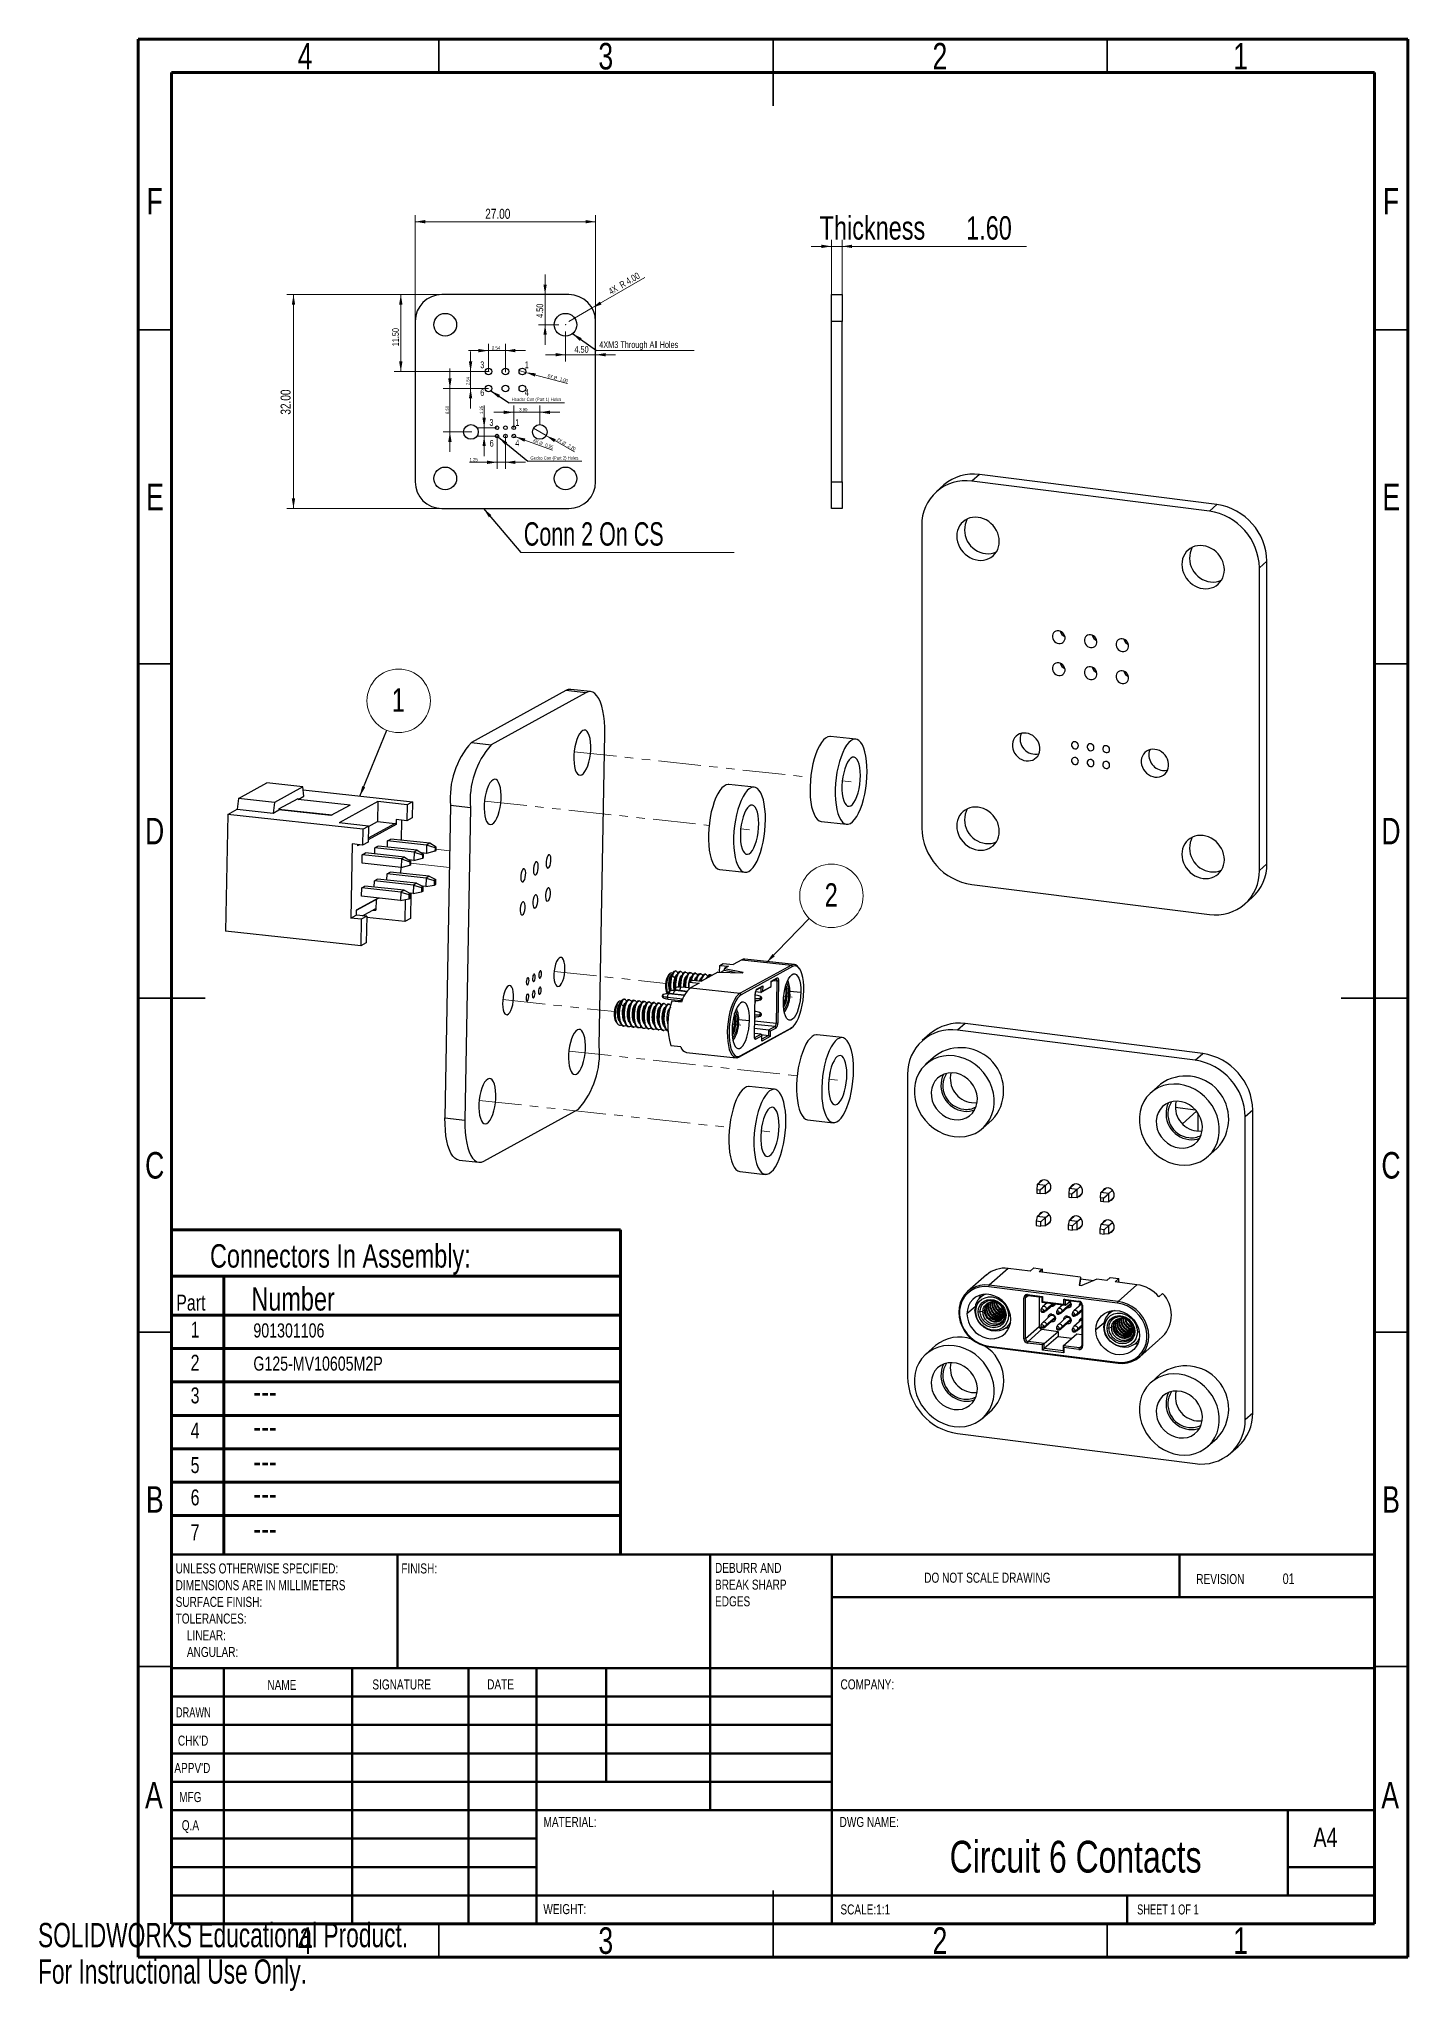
# Model space of a CAD drawing. Header units: millimetres. Extents: x 0 to 205, y 0 to 292.
import ezdxf

# ---------------------------------------------------------------- set-up
doc = ezdxf.new("R2010")
doc.units = ezdxf.units.MM
doc.header["$PDSIZE"] = -1
doc.linetypes.add('PHANTOM', pattern=[12.7, 6.35, -1.27, 1.27, -1.27, 1.27, -1.27])
doc.layers.add('FORMAT', color=7, linetype='Continuous', lineweight=70)
doc.styles.add('SLDTEXTSTYLE0', font='TXT', dxfattribs={"width": 0.75})
doc.styles.add('SLDTEXTSTYLE1', font='TXT', dxfattribs={"width": 0.686449})
doc.styles.add('SLDTEXTSTYLE2', font='TXT', dxfattribs={"width": 0.6875})
doc.styles.add('SLDTEXTSTYLE3', font='TXT', dxfattribs={"width": 0.7})
doc.dimstyles.new('SLDDIMSTYLE0', dxfattribs={"dimtxt": 1, "dimasz": 1.5, "dimexe": 0, "dimexo": 0.0625, "dimgap": 0.25, "dimtad": 1, "dimrnd": 1e-09, "dimzin": 4, "dimdsep": 46, "dimtxsty": 'SLDTEXTSTYLE0', "dimsah": 1, "dimcen": 0.09, "dimadec": 0, "dimazin": 1, "dimtfac": 1, "dimtmove": 0, "dimatfit": 0, "dimfxl": 1, "dimfrac": 2, "dimtolj": 1, "dimtzin": 12, "dimarcsym": 0})
doc.dimstyles.new('SLDDIMSTYLE1', dxfattribs={"dimtxt": 1.5, "dimasz": 1.5, "dimexe": 0, "dimexo": 0.0625, "dimgap": 0.375, "dimtad": 1, "dimrnd": 1e-09, "dimzin": 4, "dimdsep": 46, "dimtxsty": 'SLDTEXTSTYLE0', "dimsah": 1, "dimcen": 0.09, "dimadec": 0, "dimazin": 1, "dimtfac": 1, "dimtofl": 0, "dimtmove": 0, "dimatfit": 3, "dimfxl": 1, "dimfrac": 2, "dimtolj": 1, "dimtzin": 12, "dimarcsym": 0})
doc.dimstyles.new('SLDDIMSTYLE2', dxfattribs={"dimtxt": 0.5, "dimasz": 1.5, "dimexe": 0, "dimexo": 0.0625, "dimgap": 0.125, "dimtad": 1, "dimrnd": 1e-09, "dimzin": 12, "dimdsep": 46, "dimtxsty": 'SLDTEXTSTYLE0', "dimsah": 1, "dimcen": 0.09, "dimadec": 0, "dimazin": 3, "dimtfac": 1, "dimtmove": 0, "dimatfit": 0, "dimfxl": 1, "dimfrac": 2, "dimtolj": 1, "dimtzin": 12, "dimarcsym": 0})
doc.dimstyles.new('SLDDIMSTYLE3', dxfattribs={"dimtxt": 1, "dimasz": 1.5, "dimexe": 0, "dimexo": 0.0625, "dimgap": 0.25, "dimtad": 1, "dimrnd": 1e-09, "dimzin": 4, "dimdsep": 46, "dimtxsty": 'SLDTEXTSTYLE0', "dimsah": 1, "dimcen": 0.09, "dimadec": 0, "dimazin": 1, "dimtfac": 1, "dimtofl": 0, "dimtmove": 0, "dimatfit": 3, "dimfxl": 1, "dimfrac": 2, "dimtolj": 1, "dimtzin": 12, "dimarcsym": 0})
doc.dimstyles.new('SLDDIMSTYLE4', dxfattribs={"dimtxt": 0.5, "dimasz": 1.5, "dimexe": 0, "dimexo": 0.0625, "dimgap": 0.125, "dimtad": 1, "dimrnd": 1e-09, "dimzin": 4, "dimdsep": 46, "dimtxsty": 'SLDTEXTSTYLE0', "dimblk1": 'NONE', "dimsah": 1, "dimcen": 0, "dimadec": 0, "dimazin": 1, "dimtfac": 1, "dimtmove": 0, "dimatfit": 3, "dimldrblk": 'NONE', "dimfxl": 1, "dimfrac": 2, "dimtolj": 1, "dimtzin": 12, "dimarcsym": 0})
doc.dimstyles.new('SLDDIMSTYLE5', dxfattribs={"dimtxt": 0.5, "dimasz": 1.5, "dimexe": 0, "dimexo": 0.0625, "dimgap": 0.125, "dimtad": 1, "dimrnd": 1e-09, "dimzin": 4, "dimdsep": 46, "dimtxsty": 'SLDTEXTSTYLE0', "dimsah": 1, "dimcen": 0.09, "dimadec": 0, "dimazin": 1, "dimtfac": 1, "dimtmove": 0, "dimatfit": 0, "dimfxl": 1, "dimfrac": 2, "dimtolj": 1, "dimtzin": 12, "dimarcsym": 0})
doc.dimstyles.new('SLDDIMSTYLE6', dxfattribs={"dimtxt": 1, "dimasz": 1.5, "dimexe": 0, "dimexo": 0.0625, "dimgap": 0.25, "dimtad": 1, "dimrnd": 1e-09, "dimzin": 4, "dimdsep": 46, "dimtxsty": 'SLDTEXTSTYLE0', "dimsah": 1, "dimcen": 0, "dimadec": 0, "dimazin": 1, "dimtfac": 1, "dimtofl": 0, "dimtmove": 0, "dimatfit": 3, "dimfxl": 1, "dimfrac": 2, "dimtolj": 1, "dimtzin": 12, "dimarcsym": 0})
doc.dimstyles.new('SLDDIMSTYLE7', dxfattribs={"dimtxt": 0.5, "dimasz": 1.5, "dimexe": 0, "dimexo": 0.0625, "dimgap": 0.125, "dimtad": 1, "dimrnd": 1e-09, "dimdsep": 46, "dimtxsty": 'SLDTEXTSTYLE0', "dimblk1": 'NONE', "dimsah": 1, "dimcen": 0, "dimadec": 0, "dimazin": 2, "dimtfac": 1, "dimtmove": 0, "dimatfit": 3, "dimldrblk": 'NONE', "dimfxl": 1, "dimfrac": 2, "dimtolj": 1, "dimtzin": 12, "dimarcsym": 0})
doc.dimstyles.new('SLDDIMSTYLE8', dxfattribs={"dimtxt": 0.18, "dimasz": 1.5, "dimexe": 0, "dimexo": 0.0625, "dimgap": 0, "dimtad": 0, "dimtih": 1, "dimtoh": 1, "dimdec": 0, "dimrnd": 1e-09, "dimzin": 0, "dimdsep": 46, "dimtxsty": 'Standard', "dimsah": 1, "dimcen": 0.09, "dimadec": 0, "dimazin": 0, "dimtfac": 1.5, "dimtdec": 0, "dimtofl": 0, "dimtmove": 0, "dimatfit": 3, "dimfxl": 1, "dimfrac": 2, "dimtolj": 1, "dimtzin": 0, "dimarcsym": 0})
doc.dimstyles.new('SLDDIMSTYLE9', dxfattribs={"dimtxt": 3.5, "dimasz": 1.5, "dimexe": 0, "dimexo": 0.0625, "dimgap": 0.875, "dimtad": 1, "dimrnd": 1e-09, "dimzin": 4, "dimdsep": 46, "dimtxsty": 'SLDTEXTSTYLE0', "dimsah": 1, "dimcen": 0.09, "dimadec": 0, "dimazin": 1, "dimtfac": 1, "dimtmove": 0, "dimatfit": 0, "dimfxl": 1, "dimfrac": 2, "dimtolj": 1, "dimtzin": 12, "dimarcsym": 0})

msp = doc.modelspace()

# ---------------------------------------------------------------- texts
at = {"color": 7, "linetype": 'Continuous', "lineweight": 0}
for s, insert, char_height, attachment_point, style in [('4', (39.96, 291.417), 3.969, 2, 'SLDTEXTSTYLE0'), ('3', (84.96, 291.417), 3.969, 2, 'SLDTEXTSTYLE0'), ('2', (134.96, 291.417), 3.969, 2, 'SLDTEXTSTYLE0'), ('1', (179.96, 291.417), 3.969, 2, 'SLDTEXTSTYLE0'), ('F', (17.458, 269.725), 3.969, 2, 'SLDTEXTSTYLE0'), ('F', (202.458, 269.725), 3.969, 2, 'SLDTEXTSTYLE0'), ('3', (66.177, 243.755), 1, 1, 'SLDTEXTSTYLE0'), ('1', (72.832, 243.755), 1, 1, 'SLDTEXTSTYLE0'), ('6', (66.177, 239.611), 1, 1, 'SLDTEXTSTYLE0'), ('4', (72.832, 239.611), 1, 1, 'SLDTEXTSTYLE0'), ('3', (67.551, 235.127), 1, 1, 'SLDTEXTSTYLE0'), ('1', (71.424, 235.127), 1, 1, 'SLDTEXTSTYLE0'), ('6', (67.581, 232.018), 1, 1, 'SLDTEXTSTYLE0'), ('4', (71.424, 232.058), 1, 1, 'SLDTEXTSTYLE0'), ('E', (17.508, 225.475), 3.969, 2, 'SLDTEXTSTYLE0'), ('E', (202.508, 225.475), 3.969, 2, 'SLDTEXTSTYLE0'), ('D', (17.453, 175.475), 3.969, 2, 'SLDTEXTSTYLE0'), ('D', (202.453, 175.475), 3.969, 2, 'SLDTEXTSTYLE0'), ('C', (17.459, 125.475), 3.969, 2, 'SLDTEXTSTYLE0'), ('C', (202.459, 125.475), 3.969, 2, 'SLDTEXTSTYLE0'), ('901301106', (32.23, 99.84), 2.1167, 1, 'SLDTEXTSTYLE0'), ('G125-MV10605M2P', (32.23, 94.879), 2.11667, 1, 'SLDTEXTSTYLE0'), ('---', (32.23, 91.369), 3.5, 1, 'SLDTEXTSTYLE0'), ('---', (32.23, 86.115), 3.5, 1, 'SLDTEXTSTYLE0'), ('---', (32.23, 80.939), 3.5, 1, 'SLDTEXTSTYLE0'), ('B', (17.471, 75.475), 3.969, 2, 'SLDTEXTSTYLE0'), ('---', (32.23, 76.107), 3.5, 1, 'SLDTEXTSTYLE0'), ('B', (202.471, 75.475), 3.969, 2, 'SLDTEXTSTYLE0'), ('---', (32.23, 70.895), 3.5, 1, 'SLDTEXTSTYLE0'), ('UNLESS OTHERWISE SPECIFIED:', (20.594, 63.921), 1.5, 1, 'SLDTEXTSTYLE0'), ('DIMENSIONS ARE IN MILLIMETERS', (20.594, 61.421), 1.5, 1, 'SLDTEXTSTYLE0'), ('FINISH:', (54.371, 63.919), 1.5, 1, 'SLDTEXTSTYLE0'), ('DEBURR AND', (101.309, 64.003), 1.5, 1, 'SLDTEXTSTYLE0'), ('BREAK SHARP', (101.309, 61.503), 1.5, 1, 'SLDTEXTSTYLE0'), ('DO NOT SCALE DRAWING', (132.615, 62.533), 1.5, 1, 'SLDTEXTSTYLE0'), ('REVISION', (173.328, 62.335), 1.5, 1, 'SLDTEXTSTYLE0'), ('01', (186.256, 62.428), 1.5875, 1, 'SLDTEXTSTYLE0'), ('SURFACE FINISH:', (20.594, 58.921), 1.5, 1, 'SLDTEXTSTYLE0'), ('EDGES', (101.309, 59.003), 1.5, 1, 'SLDTEXTSTYLE0'), ('TOLERANCES:', (20.594, 56.421), 1.5, 1, 'SLDTEXTSTYLE0'), ('LINEAR:', (22.281, 53.921), 1.5, 1, 'SLDTEXTSTYLE0'), ('ANGULAR:', (22.281, 51.421), 1.5, 1, 'SLDTEXTSTYLE0'), ('NAME', (34.322, 46.501), 1.5, 1, 'SLDTEXTSTYLE0'), ('SIGNATURE', (50.034, 46.562), 1.5, 1, 'SLDTEXTSTYLE0'), ('DATE', (67.215, 46.576), 1.5, 1, 'SLDTEXTSTYLE0'), ('COMPANY:', (120.09, 46.576), 1.5, 1, 'SLDTEXTSTYLE0'), ('DRAWN', (20.643, 42.385), 1.5, 1, 'SLDTEXTSTYLE1'), ("CHK'D", (20.939, 38.162), 1.5, 1, 'SLDTEXTSTYLE0'), ("APPV'D", (20.402, 34.066), 1.5, 1, 'SLDTEXTSTYLE0'), ('A', (17.34, 31.225), 3.969, 2, 'SLDTEXTSTYLE0'), ('MFG', (21.124, 29.716), 1.5, 1, 'SLDTEXTSTYLE0'), ('A', (202.34, 31.225), 3.969, 2, 'SLDTEXTSTYLE0'), ('Q.A', (21.509, 25.505), 1.5, 1, 'SLDTEXTSTYLE0'), ('MATERIAL:', (75.646, 25.986), 1.5, 1, 'SLDTEXTSTYLE0'), ('DWG NAME:', (119.953, 25.986), 1.5, 1, 'SLDTEXTSTYLE0'), ('A4', (190.871, 24.406), 2.9104, 1, 'SLDTEXTSTYLE0'), ('Circuit 6 Contacts', (155.265, 22.425), 4.7625, 2, 'SLDTEXTSTYLE0'), ('WEIGHT:', (75.618, 12.949), 1.4986, 1, 'SLDTEXTSTYLE0'), ('SCALE:1:1', (120.074, 12.9), 1.5, 1, 'SLDTEXTSTYLE0'), ('SHEET 1 OF 1', (164.478, 12.9), 1.5, 1, 'SLDTEXTSTYLE2'), ('4', (39.96, 9.475), 3.969, 2, 'SLDTEXTSTYLE0'), ('3', (84.96, 9.475), 3.969, 2, 'SLDTEXTSTYLE0'), ('2', (134.96, 9.475), 3.969, 2, 'SLDTEXTSTYLE0'), ('1', (179.96, 9.475), 3.969, 2, 'SLDTEXTSTYLE0')]:
    msp.add_mtext(s, dxfattribs=dict(at, insert=insert, char_height=char_height, attachment_point=attachment_point, style=style))
at = {"color": 7, "linetype": 'Continuous', "char_height": 3.633, "attachment_point": 1, "style": 'SLDTEXTSTYLE3'}
for s, insert in [('SOLIDWORKS Educational Product.', (0, 10.133)), ('For Instructional Use Only.', (0, 4.683))]:
    msp.add_mtext(s, dxfattribs=dict(at, insert=insert))
at = {"layer": 'FORMAT', "attachment_point": 1, "style": 'SLDTEXTSTYLE0'}
for s, insert, char_height in [('Connectors In Assembly:', (25.734, 111.683), 3.5), ('Number', (31.929, 105.254), 3.5), ('Part', (20.681, 104.136), 2.3813), ('1', (22.841, 100.103), 2.381), ('2', (22.841, 95.142), 2.381), ('3', (22.841, 90.251), 2.381), ('4', (22.841, 84.997), 2.381), ('5', (22.841, 79.822), 2.381), ('6', (22.841, 74.99), 2.381), ('7', (22.841, 69.778), 2.381)]:
    msp.add_mtext(s, dxfattribs=dict(at, insert=insert, char_height=char_height))

# ---------------------------------------------------------------- blocks, each defined once
blk = doc.blocks.new('_D')
at = {"color": 7, "linetype": 'Continuous', "lineweight": 0}
for p, q in [((75.88, 253.76), (75.88, 256.76)), ((75.88, 249.26), (75.88, 253.76)), ((77.94, 249.26), (74.88, 249.26)), ((75.88, 249.26), (75.88, 246.26))]:
    blk.add_line(p, q, dxfattribs=at)
at = {"color": 7, "linetype": 'Continuous', "lineweight": 18}
for points in [[(75.88, 253.76), (76.13, 255.26), (75.63, 255.26)], [(75.88, 249.26), (75.63, 247.76), (76.13, 247.76)]]:
    blk.add_solid(points, dxfattribs=at)
at = {"color": 7, "linetype": 'Continuous', "lineweight": 18, "insert": (74.59, 250.28), "char_height": 1, "attachment_point": 1, "rotation": 90, "style": 'SLDTEXTSTYLE0'}
blk.add_mtext('4.50', dxfattribs=at)
blk = doc.blocks.new('_D_1')
at = {"color": 7, "linetype": 'Continuous', "lineweight": 0}
for p, q in [((78.94, 248.26), (78.94, 243.77)), ((78.94, 244.77), (75.94, 244.77)), ((78.94, 244.77), (83.44, 244.77)), ((83.44, 244.77), (86.44, 244.77))]:
    blk.add_line(p, q, dxfattribs=at)
at = {"color": 7, "linetype": 'Continuous', "lineweight": 18}
for points in [[(78.94, 244.77), (77.44, 245.02), (77.44, 244.52)], [(83.44, 244.77), (84.94, 244.52), (84.94, 245.02)]]:
    blk.add_solid(points, dxfattribs=at)
at = {"color": 7, "linetype": 'Continuous', "lineweight": 18, "insert": (80.27, 246.06), "char_height": 1, "attachment_point": 1, "style": 'SLDTEXTSTYLE0'}
blk.add_mtext('4.50', dxfattribs=at)
blk = doc.blocks.new('_D_2')
at = {"color": 7, "linetype": 'Continuous', "lineweight": 0}
for p, q in [((55.44, 253.76), (37.23, 253.76)), ((38.23, 221.76), (38.23, 253.76)), ((62.79, 221.76), (37.23, 221.76))]:
    blk.add_line(p, q, dxfattribs=at)
at = {"color": 7, "linetype": 'Continuous', "lineweight": 18}
for points in [[(38.23, 253.76), (37.98, 252.26), (38.48, 252.26)], [(38.23, 221.76), (38.48, 223.26), (37.98, 223.26)]]:
    blk.add_solid(points, dxfattribs=at)
at = {"color": 7, "linetype": 'Continuous', "lineweight": 18, "insert": (36.3, 235.8), "char_height": 1.5, "attachment_point": 1, "rotation": 90, "style": 'SLDTEXTSTYLE0'}
blk.add_mtext('32.00', dxfattribs=at)
blk = doc.blocks.new('_D_3')
at = {"color": 7, "linetype": 'Continuous', "lineweight": 0}
for p, q in [((56.44, 248.36), (56.44, 265.67)), ((56.44, 264.67), (83.44, 264.67)), ((83.44, 245.51), (83.44, 265.67))]:
    blk.add_line(p, q, dxfattribs=at)
at = {"color": 7, "linetype": 'Continuous', "lineweight": 18}
for points in [[(56.44, 264.67), (57.94, 264.42), (57.94, 264.92)], [(83.44, 264.67), (81.94, 264.92), (81.94, 264.42)]]:
    blk.add_solid(points, dxfattribs=at)
at = {"color": 7, "linetype": 'Continuous', "lineweight": 18, "insert": (66.92, 266.6), "char_height": 1.5, "attachment_point": 1, "style": 'SLDTEXTSTYLE0'}
blk.add_mtext('27.00', dxfattribs=at)
blk = doc.blocks.new('_D_4')
at = {"color": 7, "linetype": 'Continuous', "lineweight": 0}
for p, q in [((64.73, 242.26), (64.73, 245.26)), ((67.49, 242.26), (63.73, 242.26)), ((67.42, 239.72), (63.73, 239.72)), ((64.73, 239.72), (64.73, 242.26)), ((64.73, 239.72), (64.73, 236.72))]:
    blk.add_line(p, q, dxfattribs=at)
at = {"color": 7, "linetype": 'Continuous', "lineweight": 18}
for points in [[(64.73, 242.26), (64.98, 243.76), (64.48, 243.76)], [(64.73, 239.72), (64.48, 238.22), (64.98, 238.22)]]:
    blk.add_solid(points, dxfattribs=at)
at = {"color": 7, "linetype": 'Continuous', "lineweight": 18, "insert": (64.08, 240.21), "char_height": 0.5, "attachment_point": 1, "rotation": 90, "style": 'SLDTEXTSTYLE0'}
blk.add_mtext('2.54', dxfattribs=at)
blk = doc.blocks.new('_D_5')
at = {"color": 7, "linetype": 'Continuous', "lineweight": 0}
for p, q in [((67.4, 245.38), (64.4, 245.38)), ((67.4, 242.21), (67.4, 246.38)), ((67.4, 245.38), (69.94, 245.38)), ((69.94, 242.15), (69.94, 246.38)), ((69.94, 245.38), (72.94, 245.38))]:
    blk.add_line(p, q, dxfattribs=at)
at = {"color": 7, "linetype": 'Continuous', "lineweight": 18}
for points in [[(67.4, 245.38), (65.9, 245.63), (65.9, 245.13)], [(69.94, 245.38), (71.44, 245.13), (71.44, 245.63)]]:
    blk.add_solid(points, dxfattribs=at)
at = {"color": 7, "linetype": 'Continuous', "lineweight": 18, "insert": (67.92, 246.02), "char_height": 0.5, "attachment_point": 1, "style": 'SLDTEXTSTYLE0'}
blk.add_mtext('2.54', dxfattribs=at)
blk = doc.blocks.new('_D_6')
at = {"color": 7, "linetype": 'Continuous', "lineweight": 0}
for p, q in [((62.01, 253.76), (53.29, 253.76)), ((54.29, 242.26), (54.29, 253.76)), ((66.4, 242.26), (53.29, 242.26))]:
    blk.add_line(p, q, dxfattribs=at)
at = {"color": 7, "linetype": 'Continuous', "lineweight": 18}
for points in [[(54.29, 253.76), (54.04, 252.26), (54.54, 252.26)], [(54.29, 242.26), (54.54, 243.76), (54.04, 243.76)]]:
    blk.add_solid(points, dxfattribs=at)
at = {"color": 7, "linetype": 'Continuous', "lineweight": 18, "insert": (53, 246.03), "char_height": 1, "attachment_point": 1, "rotation": 90, "style": 'SLDTEXTSTYLE0'}
blk.add_mtext('11.50', dxfattribs=at)
blk = doc.blocks.new('_D_7')
at = {"color": 7, "linetype": 'Continuous', "lineweight": 0}
for q in [(74.14, 233.77), (80.26, 230.23)]:
    blk.add_line((76.04, 232.67), q, dxfattribs=at)
at = {"color": 7, "linetype": 'Continuous', "lineweight": 18}
blk.add_solid([(76.04, 232.67), (77.22, 231.7), (77.47, 232.13)], dxfattribs=at)
at = {"color": 7, "linetype": 'Continuous', "lineweight": 18, "char_height": 0.5, "attachment_point": 1, "rotation": 330, "style": 'SLDTEXTSTYLE0'}
for s, insert in [('2X', (77.82, 232.39)), ('%%c', (78.65, 231.91)), ('2.20', (79.47, 231.44))]:
    blk.add_mtext(s, dxfattribs=dict(at, insert=insert))
blk = doc.blocks.new('_None')
blk = doc.blocks.new('_D_8')
at = {"color": 7, "linetype": 'Continuous', "lineweight": 0}
for p, q in [((68.69, 232.57), (68.69, 227.67)), ((69.94, 232.67), (69.94, 227.67)), ((68.69, 228.67), (64.59, 228.67)), ((68.69, 228.67), (69.94, 228.67)), ((69.94, 228.67), (72.94, 228.67))]:
    blk.add_line(p, q, dxfattribs=at)
at = {"color": 7, "linetype": 'Continuous', "lineweight": 18}
for points in [[(68.69, 228.67), (67.19, 228.92), (67.19, 228.42)], [(69.94, 228.67), (71.44, 228.42), (71.44, 228.92)]]:
    blk.add_solid(points, dxfattribs=at)
at = {"color": 7, "linetype": 'Continuous', "lineweight": 18, "insert": (64.59, 229.31), "char_height": 0.5, "attachment_point": 1, "style": 'SLDTEXTSTYLE0'}
blk.add_mtext('1.25', dxfattribs=at)
blk = doc.blocks.new('_D_9')
at = {"color": 7, "linetype": 'Continuous', "lineweight": 0}
for p, q in [((66.76, 233.84), (66.76, 237.19)), ((68.65, 233.84), (65.76, 233.84)), ((66.76, 233.84), (66.76, 232.59)), ((68.82, 232.59), (65.76, 232.59)), ((66.76, 232.59), (66.76, 229.59))]:
    blk.add_line(p, q, dxfattribs=at)
at = {"color": 7, "linetype": 'Continuous', "lineweight": 18}
for points in [[(66.76, 233.84), (67.01, 235.34), (66.51, 235.34)], [(66.76, 232.59), (66.51, 231.09), (67.01, 231.09)]]:
    blk.add_solid(points, dxfattribs=at)
at = {"color": 7, "linetype": 'Continuous', "lineweight": 18, "insert": (66.11, 235.9), "char_height": 0.5, "attachment_point": 1, "rotation": 90, "style": 'SLDTEXTSTYLE0'}
blk.add_mtext('1.25', dxfattribs=at)
blk = doc.blocks.new('_D_10')
at = {"color": 7, "linetype": 'Continuous', "lineweight": 0}
for p, q in [((61.64, 239.72), (61.64, 242.72)), ((66.4, 239.72), (60.64, 239.72)), ((61.64, 233.22), (61.64, 239.72)), ((64.92, 233.22), (60.64, 233.22)), ((61.64, 233.22), (61.64, 230.22))]:
    blk.add_line(p, q, dxfattribs=at)
at = {"color": 7, "linetype": 'Continuous', "lineweight": 18}
for points in [[(61.64, 239.72), (61.89, 241.22), (61.39, 241.22)], [(61.64, 233.22), (61.39, 231.72), (61.89, 231.72)]]:
    blk.add_solid(points, dxfattribs=at)
at = {"color": 7, "linetype": 'Continuous', "lineweight": 18, "insert": (60.99, 235.9), "char_height": 0.5, "attachment_point": 1, "rotation": 90, "style": 'SLDTEXTSTYLE0'}
blk.add_mtext('6.50', dxfattribs=at)
blk = doc.blocks.new('_D_11')
at = {"color": 7, "linetype": 'Continuous', "lineweight": 0}
for p, q in [((71.19, 233.8), (71.19, 237.15)), ((75.09, 234.22), (75.09, 237.15)), ((71.19, 236.15), (68.19, 236.15)), ((75.09, 236.15), (71.19, 236.15)), ((75.09, 236.15), (78.09, 236.15))]:
    blk.add_line(p, q, dxfattribs=at)
at = {"color": 7, "linetype": 'Continuous', "lineweight": 18}
for points in [[(71.19, 236.15), (69.69, 236.4), (69.69, 235.9)], [(75.09, 236.15), (76.59, 235.9), (76.59, 236.4)]]:
    blk.add_solid(points, dxfattribs=at)
at = {"color": 7, "linetype": 'Continuous', "lineweight": 18, "insert": (72.01, 236.79), "char_height": 0.5, "attachment_point": 1, "style": 'SLDTEXTSTYLE0'}
blk.add_mtext('3.90', dxfattribs=at)
blk = doc.blocks.new('_D_12')
at = {"color": 7, "linetype": 'Continuous', "lineweight": 0}
for q in [(90.79, 256.31), (79.44, 249.76)]:
    blk.add_line((82.9, 251.76), q, dxfattribs=at)
at = {"color": 7, "linetype": 'Continuous', "lineweight": 18}
blk.add_solid([(82.9, 251.76), (84.33, 252.29), (84.08, 252.72)], dxfattribs=at)
at = {"color": 7, "linetype": 'Continuous', "lineweight": 18, "char_height": 1, "attachment_point": 1, "rotation": 30, "style": 'SLDTEXTSTYLE0'}
for s, insert in [('4X', (85.23, 254.58)), ('R 4.00', (86.89, 255.54))]:
    blk.add_mtext(s, dxfattribs=dict(at, insert=insert))
blk = doc.blocks.new('_D_13')
at = {"color": 7, "linetype": 'Continuous', "lineweight": 0}
for q in [(70.93, 232.69), (77, 230.48)]:
    blk.add_line((71.45, 232.5), q, dxfattribs=at)
at = {"color": 7, "linetype": 'Continuous', "lineweight": 18}
blk.add_solid([(71.45, 232.5), (72.77, 231.75), (72.94, 232.22)], dxfattribs=at)
at = {"color": 7, "linetype": 'Continuous', "lineweight": 18, "char_height": 0.5, "attachment_point": 1, "rotation": 340.0343, "style": 'SLDTEXTSTYLE0'}
for s, insert in [('6X', (74.22, 232.18)), ('%%c', (75.12, 231.85)), ('0.55', (76.01, 231.54))]:
    blk.add_mtext(s, dxfattribs=dict(at, insert=insert))
blk = doc.blocks.new('_D_14')
at = {"color": 7, "linetype": 'Continuous', "lineweight": 0}
for q in [(72, 242.39), (79.25, 240.44)]:
    blk.add_line((72.96, 242.13), q, dxfattribs=at)
at = {"color": 7, "linetype": 'Continuous', "lineweight": 18}
blk.add_solid([(72.96, 242.13), (74.35, 241.5), (74.48, 241.98)], dxfattribs=at)
at = {"color": 7, "linetype": 'Continuous', "lineweight": 18, "char_height": 0.5, "attachment_point": 1, "rotation": 345, "style": 'SLDTEXTSTYLE0'}
for s, insert in [('6X', (76.34, 241.9)), ('%%c', (77.26, 241.64)), ('1.00', (78.17, 241.41))]:
    blk.add_mtext(s, dxfattribs=dict(at, insert=insert))
blk = doc.blocks.new('SW_NOTE_0')
at = {"color": 0, "linetype": 'Continuous', "lineweight": 0}
blk.add_line((14.64, 0), (0, 0), dxfattribs=at)
at = {"color": 0, "linetype": 'Continuous', "lineweight": 0, "insert": (0.42, 1.4), "char_height": 1, "attachment_point": 1, "style": 'SLDTEXTSTYLE0'}
blk.add_mtext('4XM3 Through All Holes', dxfattribs=at)
blk = doc.blocks.new('SW_NOTE_0_1')
at = {"color": 0, "linetype": 'Continuous', "lineweight": 0}
blk.add_line((8.3, 0), (0, 0), dxfattribs=at)
at = {"color": 0, "linetype": 'Continuous', "lineweight": 0, "insert": (0.38, 0.75), "char_height": 0.5, "attachment_point": 1, "style": 'SLDTEXTSTYLE0'}
blk.add_mtext('Header Con (Part 1) Holes', dxfattribs=at)
blk = doc.blocks.new('SW_NOTE_0_2')
at = {"color": 0, "linetype": 'Continuous', "lineweight": 0}
blk.add_line((8.08, 0), (0, 0), dxfattribs=at)
at = {"color": 0, "linetype": 'Continuous', "lineweight": 0, "insert": (0.38, 0.73), "char_height": 0.5, "attachment_point": 1, "style": 'SLDTEXTSTYLE0'}
blk.add_mtext('Gecko Con (Part 2) Holes', dxfattribs=at)
blk = doc.blocks.new('SW_NOTE_0_3')
at = {"color": 0, "linetype": 'Continuous', "lineweight": 0}
blk.add_line((31.9, 0), (0, 0), dxfattribs=at)
at = {"color": 0, "linetype": 'Continuous', "lineweight": 0, "insert": (0.44, 4.51), "char_height": 3.5, "attachment_point": 1, "style": 'SLDTEXTSTYLE2'}
blk.add_mtext('Conn 2 On CS', dxfattribs=at)
blk = doc.blocks.new('_D_15')
at = {"color": 7, "linetype": 'Continuous', "lineweight": 0}
for p, q in [((118.72, 260.98), (115.72, 260.98)), ((118.72, 252.16), (118.72, 261.98)), ((120.32, 260.98), (118.72, 260.98)), ((120.32, 251.55), (120.32, 261.98)), ((120.32, 260.98), (147.94, 260.98))]:
    blk.add_line(p, q, dxfattribs=at)
at = {"color": 7, "linetype": 'Continuous', "lineweight": 18}
for points in [[(118.72, 260.98), (117.22, 261.23), (117.22, 260.73)], [(120.32, 260.98), (121.82, 260.73), (121.82, 261.23)]]:
    blk.add_solid(points, dxfattribs=at)
at = {"color": 7, "linetype": 'Continuous', "lineweight": 18, "char_height": 3.5, "attachment_point": 1, "style": 'SLDTEXTSTYLE0'}
for s, insert in [('Thickness', (116.96, 265.49)), ('1.60', (138.89, 265.49))]:
    blk.add_mtext(s, dxfattribs=dict(at, insert=insert))
blk = doc.blocks.new('SW_NOTE_0_4')
at = {"color": 0, "linetype": 'Continuous', "lineweight": 0}
blk.add_circle((1.79, 4.4), 4.75, dxfattribs=at)
at = {"color": 0, "linetype": 'Continuous', "lineweight": 0, "insert": (1.75, 6.26), "char_height": 3.5, "attachment_point": 2, "style": 'SLDTEXTSTYLE0'}
blk.add_mtext('1', dxfattribs=at)
blk = doc.blocks.new('SW_NOTE_0_5')
at = {"color": 0, "linetype": 'Continuous', "lineweight": 0}
blk.add_circle((3.31, 3.4), 4.75, dxfattribs=at)
at = {"color": 0, "linetype": 'Continuous', "lineweight": 0, "insert": (3.28, 5.27), "char_height": 3.5, "attachment_point": 2, "style": 'SLDTEXTSTYLE0'}
blk.add_mtext('2', dxfattribs=at)

# ---------------------------------------------------------------- dimensions: what is measured, and where the dimension line sits
at = {"color": 7, "linetype": 'Continuous', "lineweight": 18}
for base, p1, p2, dimstyle, picture, middle in [((83.439, 265.86), (56.439, 253.758), (83.439, 253.758), 'SLDDIMSTYLE1', '_D_3', (69.417, 265.86)), ((83.439, 244.771), (78.939, 249.258), (83.439, 249.758), 'SLDDIMSTYLE0', '_D_1', (81.563, 244.771)), ((69.939, 245.776), (67.399, 242.258), (69.939, 242.258), 'SLDDIMSTYLE2', '_D_5', (68.562, 245.776)), ((71.189, 236.546), (75.089, 233.218), (71.189, 233.843), 'SLDDIMSTYLE5', '_D_11', (72.66, 236.546)), ((69.939, 229.067), (68.689, 232.593), (69.939, 232.593), 'SLDDIMSTYLE2', '_D_8', (65.239, 229.067))]:
    dim = msp.add_linear_dim(base=base, p1=p1, p2=p2, dimstyle=dimstyle, dxfattribs=at)
    dim.commit()
    dim.dimension.update_dxf_attribs({"geometry": picture, "text_midpoint": middle, "dimtype": 160})
dim = msp.add_linear_dim(base=(118.719, 263.758), p1=(120.319, 253.758), p2=(118.719, 253.758), text='Thickness <>', dimstyle='SLDDIMSTYLE9', dxfattribs=at)
dim.commit()
dim.dimension.update_dxf_attribs({"geometry": '_D_15', "text_midpoint": (132.451, 263.758), "dimtype": 160})
for base, p1, p2, dimstyle, picture, middle in [((75.881, 253.758), (78.939, 249.258), (79.439, 253.758), 'SLDDIMSTYLE0', '_D', (75.881, 251.574)), ((37.038, 253.758), (56.439, 221.758), (56.439, 253.758), 'SLDDIMSTYLE1', '_D_2', (37.038, 238.291)), ((53.5, 253.758), (67.399, 242.258), (60.439, 253.758), 'SLDDIMSTYLE3', '_D_6', (53.5, 247.693)), ((61.242, 239.718), (64.789, 233.218), (67.399, 239.718), 'SLDDIMSTYLE5', '_D_10', (61.242, 236.546)), ((64.33, 242.258), (67.399, 239.718), (67.399, 242.258), 'SLDDIMSTYLE2', '_D_4', (64.33, 240.852)), ((66.359, 232.593), (68.689, 233.843), (68.689, 232.593), 'SLDDIMSTYLE2', '_D_9', (66.359, 236.546))]:
    dim = msp.add_linear_dim(base=base, p1=p1, p2=p2, angle=90, dimstyle=dimstyle, dxfattribs=at)
    dim.commit()
    dim.dimension.update_dxf_attribs({"geometry": picture, "text_midpoint": middle, "dimtype": 160})
dim = msp.add_radius_dim(center=(79.439, 249.758), mpoint=(82.903, 251.758), text='4X R <>', dimstyle='SLDDIMSTYLE6', dxfattribs=at)
dim.commit()
dim.dimension.update_dxf_attribs({"geometry": '_D_12', "text_midpoint": (88.358, 254.907), "dimtype": 164})
for p1, p2, text, dimstyle, picture, middle in [((71.996, 242.387), (72.962, 242.128), '6X %%c <>', 'SLDDIMSTYLE4', '_D_14', (77.724, 240.852)), ((74.136, 233.768), (76.042, 232.668), '2X %%c <>', 'SLDDIMSTYLE4', '_D_7', (78.892, 231.022)), ((70.931, 232.687), (71.448, 232.499), '6X %%c <>', 'SLDDIMSTYLE7', '_D_13', (75.513, 231.022))]:
    dim = msp.add_diameter_dim_2p(p1=p1, p2=p2, text=text, dimstyle=dimstyle, dxfattribs=at)
    dim.commit()
    dim.dimension.update_dxf_attribs({"geometry": picture, "text_midpoint": middle, "dimtype": 163})

# ---------------------------------------------------------------- linework, layer by layer
at = {"color": 7, "linetype": 'Continuous', "lineweight": 70}
for p, q in [((15, 5), (15, 292)), ((15, 292), (205, 292)), ((205, 292), (205, 5)), ((20, 10), (20, 287)), ((20, 287), (200, 287)), ((200, 287), (200, 10)), ((200, 10), (20, 10)), ((205, 5), (15, 5))]:
    msp.add_line(p, q, dxfattribs=at)
at = {"color": 7, "linetype": 'Continuous', "lineweight": 35}
for p, q in [((60, 287), (60, 292)), ((110, 292), (110, 282)), ((110, 287), (110, 292)), ((160, 287), (160, 292)), ((20, 248.5), (15, 248.5)), ((200, 248.5), (205, 248.5)), ((20, 198.5), (15, 198.5)), ((200, 198.5), (205, 198.5)), ((15, 148.5), (25, 148.5)), ((20, 148.5), (15, 148.5)), ((205, 148.5), (195, 148.5)), ((200, 148.5), (205, 148.5)), ((20, 98.5), (15, 98.5)), ((200, 98.5), (205, 98.5)), ((20, 48.5), (15, 48.5)), ((200, 48.5), (205, 48.5)), ((110, 5), (110, 15)), ((60, 10), (60, 5)), ((110, 10), (110, 5)), ((160, 10), (160, 5))]:
    msp.add_line(p, q, dxfattribs=at)
at = {"color": 7, "linetype": 'Continuous', "lineweight": 25}
for p, q in [((79.439, 253.758), (60.439, 253.758)), ((118.719, 253.758), (120.319, 253.758)), ((118.719, 249.758), (118.719, 253.758)), ((120.319, 253.758), (120.319, 249.758)), ((56.439, 249.758), (56.439, 225.758)), ((83.439, 225.758), (83.439, 249.758)), ((120.319, 249.758), (118.719, 249.758)), ((118.719, 225.758), (118.719, 249.758)), ((120.319, 225.758), (120.319, 249.758)), ((118.719, 225.758), (120.319, 225.758)), ((118.719, 221.758), (118.719, 225.758)), ((120.319, 225.758), (120.319, 221.758)), ((135.571, 225.289), (134.44, 224.291)), ((140.863, 226.831), (139.731, 225.833)), ((175.277, 221.355), (139.731, 225.833)), ((176.408, 222.353), (140.863, 226.831)), ((175.277, 221.355), (176.408, 222.353)), ((60.439, 221.758), (79.439, 221.758)), ((120.319, 221.758), (118.719, 221.758)), ((132.248, 219.234), (132.248, 173.979)), ((183.892, 213.868), (182.76, 212.87)), ((183.892, 168.613), (183.892, 213.868)), ((182.76, 167.615), (182.76, 212.87)), ((79.008, 194.523), (64.846, 186.736)), ((81.977, 194.202), (67.815, 186.415)), ((81.977, 194.202), (79.008, 194.523)), ((82.699, 194.366), (79.73, 194.688)), ((83.992, 141.318), (84.82, 188.052)), ((122.366, 187.244), (118.599, 187.651)), ((64.846, 186.736), (67.815, 186.415)), ((30.005, 178.368), (29.824, 176.774)), ((30.005, 178.368), (34.246, 180.7)), ((35.387, 177.786), (30.005, 178.368)), ((39.628, 180.118), (34.246, 180.7)), ((39.628, 180.118), (35.387, 177.786)), ((36.048, 176.8), (38.918, 178.377)), ((38.918, 178.377), (38.92, 178.234)), ((38.92, 178.234), (39.756, 178.694)), ((46.714, 177.391), (38.92, 178.234)), ((39.756, 178.694), (39.628, 180.118)), ((39.67, 179.648), (56.037, 177.877)), ((107.163, 180.06), (103.396, 180.468)), ((28.387, 175.984), (28.078, 158.508)), ((28.387, 175.984), (29.824, 176.774)), ((48.613, 173.795), (28.387, 175.984)), ((29.824, 176.774), (35.205, 176.191)), ((35.387, 177.786), (35.205, 176.191)), ((35.205, 176.191), (36.041, 176.651)), ((36.048, 176.8), (36.041, 176.651)), ((43.834, 175.808), (36.041, 176.651)), ((36.047, 176.78), (44.032, 175.916)), ((46.714, 177.391), (43.834, 175.808)), ((50.857, 177.898), (45.073, 174.718)), ((50.857, 177.898), (50.804, 174.929)), ((55.217, 177.426), (50.857, 177.898)), ((55.217, 177.426), (55.175, 175.041)), ((55.995, 175.492), (55.175, 175.041)), ((56.037, 177.877), (55.217, 177.426)), ((56.037, 177.877), (55.995, 175.492)), ((61.727, 177.308), (60.899, 130.575)), ((64.696, 176.987), (61.727, 177.308)), ((64.696, 176.987), (63.868, 130.253)), ((49.433, 174.246), (45.073, 174.718)), ((48.613, 173.795), (48.571, 171.41)), ((48.613, 173.795), (49.433, 174.246)), ((49.433, 174.246), (49.391, 171.861)), ((53.585, 174.479), (49.397, 172.176)), ((53.446, 174.643), (49.401, 172.419)), ((49.432, 174.174), (50.804, 174.929)), ((50.804, 174.929), (53.446, 174.643)), ((53.585, 174.479), (53.446, 174.643)), ((53.598, 175.211), (53.585, 174.479)), ((55.175, 175.041), (53.598, 175.211)), ((54.408, 175.124), (54.355, 172.134)), ((117.222, 174.926), (120.989, 174.518)), ((46.994, 171.58), (46.797, 160.481)), ((48.571, 171.41), (46.994, 171.58)), ((47.804, 171.493), (47.801, 171.299)), ((48.096, 171.461), (47.801, 171.299)), ((48.504, 168.689), (48.526, 169.955)), ((48.526, 169.955), (49.011, 170.221)), ((54.371, 169.322), (48.526, 169.955)), ((49.391, 171.861), (48.571, 171.41)), ((54.856, 169.589), (49.011, 170.221)), ((50.403, 170.071), (50.419, 170.996)), ((50.904, 171.262), (50.419, 170.996)), ((56.265, 170.363), (50.419, 170.996)), ((56.749, 170.63), (50.904, 171.262)), ((52.296, 171.111), (52.313, 172.037)), ((52.313, 172.037), (52.797, 172.303)), ((58.158, 171.404), (52.313, 172.037)), ((58.642, 171.671), (52.797, 172.303)), ((54.856, 169.589), (54.371, 169.322)), ((54.856, 169.589), (55.813, 168.997)), ((56.265, 170.363), (56.242, 169.097)), ((56.242, 169.097), (57.511, 169.448)), ((56.749, 170.63), (56.265, 170.363)), ((56.265, 170.363), (57.52, 169.935)), ((56.749, 170.63), (57.706, 170.038)), ((58.135, 170.138), (57.418, 170.216)), ((57.52, 169.935), (57.511, 169.448)), ((57.511, 169.448), (57.698, 169.551)), ((57.706, 170.038), (57.52, 169.935)), ((57.698, 169.551), (57.706, 170.038)), ((58.158, 171.404), (58.135, 170.138)), ((59.405, 170.489), (58.135, 170.138)), ((58.642, 171.671), (58.158, 171.404)), ((59.413, 170.976), (58.158, 171.404)), ((59.6, 171.079), (58.642, 171.671)), ((59.413, 170.976), (59.405, 170.489)), ((59.405, 170.489), (59.591, 170.592)), ((59.6, 171.079), (59.413, 170.976)), ((59.591, 170.592), (59.6, 171.079)), ((54.349, 168.057), (48.504, 168.689)), ((52.209, 166.165), (52.225, 167.091)), ((52.225, 167.091), (52.709, 167.357)), ((58.07, 166.458), (52.225, 167.091)), ((58.555, 166.725), (52.709, 167.357)), ((54.283, 168.064), (54.267, 167.188)), ((54.371, 169.322), (54.349, 168.057)), ((54.349, 168.057), (55.618, 168.407)), ((54.371, 169.322), (55.627, 168.894)), ((56.242, 169.097), (55.525, 169.175)), ((55.627, 168.894), (55.618, 168.407)), ((55.618, 168.407), (55.805, 168.51)), ((55.813, 168.997), (55.627, 168.894)), ((55.805, 168.51), (55.813, 168.997)), ((58.555, 166.725), (58.07, 166.458)), ((58.555, 166.725), (59.551, 166.251)), ((102.019, 167.742), (105.785, 167.335)), ((182.76, 167.615), (183.892, 168.613)), ((48.416, 163.743), (48.439, 165.009)), ((54.261, 163.111), (48.416, 163.743)), ((48.439, 165.009), (48.923, 165.275)), ((54.284, 164.376), (48.439, 165.009)), ((54.768, 164.643), (48.923, 165.275)), ((50.315, 165.125), (50.332, 166.05)), ((50.816, 166.316), (50.332, 166.05)), ((56.177, 165.417), (50.332, 166.05)), ((56.661, 165.684), (50.816, 166.316)), ((54.284, 164.376), (54.261, 163.111)), ((54.768, 164.643), (54.284, 164.376)), ((54.284, 164.376), (55.504, 164.025)), ((54.768, 164.643), (55.765, 164.169)), ((55.504, 164.025), (55.492, 163.344)), ((55.765, 164.169), (55.504, 164.025)), ((56.154, 164.152), (55.696, 164.201)), ((55.795, 164.19), (55.728, 160.401)), ((55.753, 163.487), (55.765, 164.169)), ((56.177, 165.417), (56.154, 164.152)), ((56.154, 164.152), (57.385, 164.385)), ((56.661, 165.684), (56.177, 165.417)), ((56.177, 165.417), (57.397, 165.066)), ((56.661, 165.684), (57.658, 165.21)), ((57.397, 165.066), (57.385, 164.385)), ((57.385, 164.385), (57.646, 164.528)), ((57.658, 165.21), (57.397, 165.066)), ((58.048, 165.192), (57.589, 165.242)), ((57.646, 164.528), (57.658, 165.21)), ((58.07, 166.458), (58.048, 165.192)), ((58.048, 165.192), (59.278, 165.426)), ((58.07, 166.458), (59.29, 166.107)), ((59.29, 166.107), (59.278, 165.426)), ((59.278, 165.426), (59.539, 165.569)), ((59.551, 166.251), (59.29, 166.107)), ((59.539, 165.569), (59.551, 166.251)), ((139.731, 165.494), (175.277, 161.015)), ((180.569, 162.558), (181.7, 163.556)), ((46.797, 160.481), (47.617, 160.932)), ((47.63, 161.665), (47.617, 160.932)), ((49.194, 160.761), (47.617, 160.932)), ((51, 163.464), (47.629, 161.61)), ((50.918, 163.472), (47.63, 161.665)), ((49.194, 160.761), (48.375, 160.311)), ((48.57, 160.829), (50.462, 161.869)), ((49.194, 160.761), (49.124, 156.77)), ((50.129, 161.686), (50.569, 161.639)), ((50.597, 163.242), (50.569, 161.639)), ((54.261, 163.111), (55.492, 163.344)), ((54.966, 163.244), (54.908, 159.95)), ((55.492, 163.344), (55.753, 163.487)), ((48.304, 156.319), (28.078, 158.508)), ((48.375, 160.311), (46.797, 160.481)), ((48.375, 160.311), (48.304, 156.319)), ((54.908, 159.95), (49.191, 160.568)), ((55.728, 160.401), (54.908, 159.95)), ((49.124, 156.77), (48.304, 156.319)), ((94.607, 152.227), (94.41, 152.042)), ((94.958, 152.24), (94.766, 151.885)), ((95.458, 152.548), (95.333, 152.562)), ((95.671, 152.096), (95.547, 151.869)), ((95.765, 152.268), (95.713, 152.173)), ((96.2, 152.468), (96.076, 152.481)), ((96.942, 152.387), (96.818, 152.401)), ((97.685, 152.307), (97.56, 152.321)), ((97.923, 151.911), (97.911, 151.888)), ((98.427, 152.227), (98.302, 152.24)), ((99.169, 152.146), (99.045, 152.16)), ((101.744, 152.404), (99.284, 151.052)), ((99.911, 152.066), (99.787, 152.08)), ((100.654, 151.986), (100.529, 151.999)), ((101.744, 152.404), (105.395, 152.279)), ((101.986, 152.396), (102.004, 153.406)), ((102.004, 153.406), (102.526, 153.693)), ((102.004, 153.406), (103.309, 153.265)), ((102.166, 152.39), (102.652, 152.657)), ((102.526, 153.693), (104.01, 153.532)), ((102.713, 152.937), (102.652, 152.657)), ((104.327, 152.316), (102.652, 152.657)), ((103.309, 153.265), (102.713, 152.937)), ((102.713, 152.937), (105.544, 152.361)), ((105.314, 154.25), (104.01, 153.532)), ((112.737, 153.446), (105.06, 149.225)), ((112.919, 153.232), (105.242, 149.01)), ((105.314, 154.25), (112.737, 153.446)), ((105.395, 152.279), (105.544, 152.361)), ((113.179, 153.547), (105.757, 154.35)), ((112.919, 153.232), (112.737, 153.446)), ((113.951, 152.898), (113.813, 153.099)), ((94.104, 150.229), (93.908, 150.336)), ((94.112, 149.29), (94.227, 149.123)), ((96.706, 148.874), (94.4, 149.124)), ((94.415, 150.279), (94.508, 150.269)), ((94.588, 150.14), (94.656, 149.592)), ((94.588, 150.14), (94.712, 150.127)), ((94.6, 149.677), (94.626, 149.586)), ((94.776, 149.616), (94.712, 150.127)), ((95.286, 151.486), (94.917, 151.827)), ((95.144, 149.168), (96.767, 148.993)), ((95.151, 149.042), (95.144, 149.168)), ((95.157, 150.199), (95.25, 150.189)), ((95.379, 151.475), (95.286, 151.485)), ((95.33, 150.06), (95.393, 150.053)), ((97.044, 149.45), (95.331, 149.636)), ((95.536, 151.76), (95.379, 151.475)), ((96.076, 149.68), (97.13, 149.566)), ((96.082, 149.555), (96.076, 149.68)), ((97.441, 150.021), (96.263, 150.148)), ((97.439, 149.892), (97.457, 150.906)), ((97.457, 150.906), (97.979, 151.193)), ((97.457, 150.906), (98.942, 150.746)), ((98.942, 150.746), (97.637, 150.029)), ((97.637, 150.029), (105.06, 149.225)), ((97.979, 151.193), (99.284, 151.052)), ((105.242, 149.01), (105.06, 149.225)), ((107.199, 142.807), (107.311, 149.136)), ((107.397, 148.943), (107.307, 148.953)), ((108.162, 149.34), (107.343, 149.429)), ((107.436, 149.712), (108.175, 150.119)), ((107.545, 149.843), (107.48, 149.783)), ((107.545, 149.843), (108.439, 150.335)), ((108.175, 150.119), (108.162, 149.34)), ((108.162, 149.34), (109.578, 150.119)), ((108.162, 149.34), (108.425, 149.556)), ((108.175, 150.119), (108.439, 150.335)), ((108.439, 150.335), (108.425, 149.556)), ((108.425, 149.556), (109.692, 150.252)), ((109.578, 150.119), (109.692, 150.252)), ((109.692, 150.252), (109.706, 151.031)), ((109.705, 150.96), (110.412, 151.348)), ((109.706, 151.031), (110.601, 151.523)), ((110.554, 151.041), (109.968, 151.104)), ((110.601, 151.523), (110.412, 151.348)), ((110.554, 151.041), (110.442, 144.712)), ((110.814, 151.062), (110.554, 151.041)), ((110.814, 151.062), (110.702, 144.733)), ((112.077, 149.228), (111.992, 149.238)), ((112.367, 149.252), (112.002, 149.222)), ((112.521, 149.539), (114.142, 149.373)), ((86.427, 146.008), (86.231, 146.115)), ((86.93, 148.006), (86.733, 147.821)), ((86.738, 146.058), (86.831, 146.048)), ((87.281, 148.019), (87.089, 147.664)), ((87.609, 147.264), (87.24, 147.606)), ((87.702, 147.254), (87.609, 147.264)), ((87.781, 148.327), (87.656, 148.34)), ((87.859, 147.539), (87.702, 147.254)), ((87.994, 147.874), (87.87, 147.648)), ((88.088, 148.047), (88.036, 147.952)), ((88.523, 148.247), (88.399, 148.26)), ((89.265, 148.166), (89.141, 148.18)), ((90.008, 148.086), (89.883, 148.099)), ((90.246, 147.69), (90.234, 147.666)), ((90.75, 148.006), (90.625, 148.019)), ((91.492, 147.925), (91.367, 147.939)), ((92.234, 147.845), (92.11, 147.858)), ((92.977, 147.765), (92.852, 147.778)), ((93.236, 147.398), (93.164, 147.629)), ((93.719, 147.684), (93.594, 147.698)), ((93.946, 147.268), (93.944, 147.264)), ((94.212, 148.656), (96.499, 148.408)), ((94.316, 148.348), (96.208, 148.143)), ((94.461, 147.604), (94.336, 147.618)), ((94.543, 146.917), (94.507, 146.851)), ((96.308, 147.879), (94.823, 148.04)), ((96.447, 148.275), (95.823, 147.932)), ((107.354, 146.509), (107.264, 146.519)), ((107.313, 148.168), (107.294, 148.174)), ((107.294, 148.17), (107.313, 148.168)), ((86.435, 145.068), (86.729, 144.641)), ((86.91, 145.919), (87.035, 145.906)), ((86.923, 145.456), (87.027, 145.094)), ((87.48, 145.978), (87.573, 145.967)), ((87.597, 144.323), (87.722, 144.31)), ((87.653, 145.839), (87.777, 145.825)), ((88.222, 145.897), (88.315, 145.887)), ((88.339, 144.243), (88.464, 144.23)), ((88.395, 145.758), (88.519, 145.745)), ((88.964, 145.817), (89.057, 145.807)), ((89.082, 144.163), (89.206, 144.149)), ((89.137, 145.678), (89.262, 145.665)), ((89.707, 145.737), (89.8, 145.726)), ((89.824, 144.083), (89.948, 144.069)), ((89.879, 145.598), (90.004, 145.584)), ((90.216, 144.286), (90.089, 144.082)), ((90.448, 145.656), (90.542, 145.646)), ((90.566, 144.002), (90.691, 143.989)), ((90.622, 145.517), (90.746, 145.504)), ((91.191, 145.576), (91.284, 145.566)), ((91.308, 143.922), (91.433, 143.908)), ((91.364, 145.437), (91.488, 145.424)), ((91.933, 145.496), (92.027, 145.486)), ((92.051, 143.842), (92.175, 143.828)), ((92.106, 145.357), (92.231, 145.343)), ((92.676, 145.415), (92.769, 145.405)), ((92.793, 143.761), (92.917, 143.748)), ((92.848, 145.276), (92.973, 145.263)), ((93.417, 145.335), (93.511, 145.325)), ((93.535, 143.681), (93.659, 143.667)), ((93.591, 145.196), (93.715, 145.183)), ((94.16, 145.255), (94.291, 145.24)), ((104.4, 145.007), (104.315, 145.016)), ((104.69, 145.031), (104.325, 145.001)), ((104.844, 145.318), (106.465, 145.152)), ((104.891, 139.684), (112.568, 143.905)), ((105.08, 139.858), (112.757, 144.08)), ((108.199, 143.094), (107.206, 143.201)), ((109.317, 143.708), (107.219, 143.935)), ((110.286, 144.241), (107.23, 144.572)), ((110.442, 144.712), (107.238, 145.059)), ((107.25, 145.736), (107.27, 145.734)), ((107.27, 145.734), (107.251, 145.74)), ((109.317, 143.708), (109.303, 142.929)), ((110.286, 144.241), (109.317, 143.708)), ((109.317, 143.708), (109.573, 143.534)), ((109.573, 143.534), (109.56, 142.756)), ((110.468, 144.026), (109.573, 143.534)), ((110.468, 144.026), (110.286, 144.241)), ((110.702, 144.733), (110.442, 144.712)), ((112.568, 143.905), (112.84, 144.107)), ((112.757, 144.08), (112.568, 143.905)), ((112.84, 144.107), (113.018, 144.273)), ((133.45, 143.139), (132.319, 142.141)), ((138.741, 144.681), (137.61, 143.684)), ((173.156, 139.205), (137.61, 143.684)), ((174.287, 140.203), (138.741, 144.681)), ((96.189, 141.202), (94.705, 141.362)), ((97.026, 140.386), (104.448, 139.583)), ((107.23, 142.561), (107.217, 142.562)), ((107.23, 142.561), (107.218, 142.556)), ((108.199, 143.094), (107.23, 142.561)), ((107.412, 142.346), (107.23, 142.561)), ((108.306, 142.838), (107.412, 142.346)), ((108.199, 143.094), (108.306, 142.838)), ((108.218, 143.047), (109.303, 142.929)), ((108.292, 142.059), (108.306, 142.838)), ((109.56, 142.756), (108.292, 142.059)), ((109.303, 142.929), (108.298, 142.377)), ((109.303, 142.929), (109.56, 142.756)), ((120.347, 142.59), (116.58, 142.998)), ((173.156, 139.205), (174.287, 140.203)), ((105.08, 139.858), (104.891, 139.684)), ((134.312, 139.881), (132.877, 138.615)), ((110.208, 134.859), (106.441, 135.266)), ((130.127, 137.084), (130.127, 91.829)), ((167.987, 135.638), (166.552, 134.372)), ((66.711, 124.104), (80.873, 131.89)), ((173.206, 131.759), (170.173, 132.142)), ((173.369, 131.568), (171.248, 129.697)), ((181.77, 131.718), (180.639, 130.72)), ((181.77, 86.463), (181.77, 131.718)), ((60.899, 130.575), (63.868, 130.253)), ((115.203, 130.272), (118.97, 129.864)), ((141.343, 129.015), (142.779, 130.281)), ((173.538, 131.338), (173.538, 128.612)), ((180.639, 85.465), (180.639, 130.72)), ((175.018, 124.772), (176.454, 126.038)), ((63.02, 124.26), (65.989, 123.939)), ((105.064, 122.54), (108.831, 122.133)), ((149.528, 120.611), (149.478, 119.813)), ((149.946, 119.754), (149.478, 119.813)), ((149.478, 119.813), (149.478, 119.342)), ((149.528, 120.611), (150.283, 121.278)), ((150.744, 120.458), (149.528, 120.611)), ((150.744, 120.458), (149.946, 119.754)), ((149.946, 119.283), (149.946, 119.754)), ((150.744, 120.458), (151.292, 120.942)), ((150.744, 119.233), (150.744, 120.458)), ((150.744, 119.233), (151.499, 119.899)), ((154.28, 120.013), (154.23, 119.214)), ((154.28, 120.013), (155.035, 120.679)), ((155.496, 119.86), (154.28, 120.013)), ((155.496, 119.86), (154.698, 119.155)), ((155.496, 119.86), (156.044, 120.343)), ((155.496, 118.634), (155.496, 119.86)), ((159.032, 119.414), (159.787, 120.08)), ((160.248, 119.261), (160.796, 119.745)), ((149.478, 119.342), (149.946, 119.283)), ((150.744, 119.233), (149.946, 119.283)), ((154.698, 119.155), (154.23, 119.214)), ((154.23, 119.214), (154.23, 118.743)), ((154.23, 118.743), (154.698, 118.684)), ((154.698, 118.684), (154.698, 119.155)), ((155.496, 118.634), (154.698, 118.684)), ((155.496, 118.634), (156.251, 119.3)), ((158.982, 118.616), (159.032, 119.414)), ((159.449, 118.557), (158.982, 118.616)), ((158.982, 118.616), (158.982, 118.144)), ((158.982, 118.144), (159.449, 118.085)), ((160.248, 119.261), (159.032, 119.414)), ((159.449, 118.557), (160.248, 119.261)), ((159.449, 118.085), (159.449, 118.557)), ((159.449, 118.085), (160.248, 118.035)), ((160.248, 118.035), (160.248, 119.261)), ((160.248, 118.035), (161.003, 118.701)), ((149.528, 115.822), (149.384, 115.13)), ((150.039, 115.047), (149.384, 115.13)), ((149.384, 115.13), (149.384, 114.47)), ((149.384, 114.47), (150.039, 114.387)), ((149.528, 115.822), (150.283, 116.488)), ((150.744, 115.669), (149.528, 115.822)), ((150.744, 115.669), (150.039, 115.047)), ((150.039, 114.387), (150.039, 115.047)), ((150.744, 114.443), (150.039, 114.387)), ((150.744, 115.669), (151.292, 116.152)), ((150.744, 114.443), (150.744, 115.669)), ((150.744, 114.443), (151.499, 115.109)), ((154.28, 115.223), (154.136, 114.531)), ((154.791, 114.448), (154.136, 114.531)), ((154.136, 114.531), (154.136, 113.871)), ((154.28, 115.223), (155.035, 115.889)), ((155.496, 115.07), (154.28, 115.223)), ((155.496, 115.07), (154.791, 114.448)), ((154.791, 113.788), (154.791, 114.448)), ((155.496, 115.07), (156.044, 115.554)), ((155.496, 113.844), (155.496, 115.07)), ((155.496, 113.844), (156.251, 114.511)), ((159.032, 114.625), (158.888, 113.932)), ((159.543, 113.85), (158.888, 113.932)), ((158.888, 113.932), (158.888, 113.272)), ((159.032, 114.625), (159.787, 115.291)), ((160.248, 114.471), (159.032, 114.625)), ((160.248, 114.471), (159.543, 113.85)), ((160.248, 114.471), (160.796, 114.955)), ((160.248, 113.246), (160.248, 114.471)), ((160.248, 113.246), (161.003, 113.912)), ((154.136, 113.871), (154.791, 113.788)), ((155.496, 113.844), (154.791, 113.788)), ((158.888, 113.272), (159.543, 113.19)), ((159.543, 113.19), (159.543, 113.85)), ((160.248, 113.246), (159.543, 113.19)), ((149.022, 108.135), (148.456, 107.636)), ((149.022, 108.135), (150.332, 107.97)), ((141.941, 107.104), (139.113, 104.609)), ((141.975, 107.133), (142.474, 107.573)), ((142.283, 105.303), (142.354, 105.554)), ((161.553, 102.876), (142.283, 105.303)), ((145.182, 108.049), (142.354, 105.554)), ((161.624, 103.126), (142.354, 105.554)), ((142.474, 107.497), (142.474, 107.573)), ((148.456, 107.636), (145.182, 108.049)), ((150.332, 107.97), (149.834, 107.531)), ((156.007, 106.754), (149.834, 107.531)), ((150.332, 107.469), (150.332, 107.97)), ((156.007, 106.754), (155.802, 105.535)), ((155.802, 105.535), (156.176, 105.488)), ((156.011, 106.495), (155.848, 105.529)), ((156.007, 106.754), (156.011, 106.495)), ((156.011, 106.495), (157.971, 106.248)), ((158.441, 106.447), (156.176, 105.488)), ((159.937, 106.259), (158.441, 106.447)), ((160.434, 106.697), (159.937, 106.259)), ((160.434, 106.697), (161.744, 106.532)), ((161.744, 106.532), (161.178, 106.033)), ((164.452, 105.621), (161.178, 106.033)), ((164.452, 105.621), (161.624, 103.126)), ((161.744, 105.962), (161.744, 106.532)), ((140.241, 102.303), (139.009, 101.285)), ((141.526, 104.178), (141.019, 103.731)), ((142.191, 102.321), (142.284, 102.403)), ((142.566, 102.999), (142.474, 102.57)), ((142.474, 102.57), (142.567, 102.653)), ((142.567, 102.653), (142.647, 103.002)), ((142.799, 103.008), (142.756, 102.82)), ((142.756, 102.82), (142.85, 102.902)), ((142.85, 102.902), (142.875, 103.01)), ((147.522, 103.653), (147.779, 103.692)), ((147.522, 97.525), (147.522, 103.653)), ((147.779, 103.692), (148.154, 104.022)), ((147.779, 97.564), (147.779, 103.692)), ((148.083, 104.148), (150.328, 103.865)), ((148.083, 104.148), (148.154, 104.022)), ((148.154, 104.022), (150.211, 103.763)), ((149.83, 103.811), (149.83, 99.372)), ((150.211, 103.763), (150.328, 103.865)), ((150.211, 103.763), (150.211, 103.009)), ((150.211, 103.009), (150.328, 103.111)), ((150.211, 103.009), (153.766, 102.561)), ((151.005, 102.909), (150.311, 102.297)), ((150.328, 103.865), (150.328, 103.111)), ((150.328, 103.111), (153.508, 102.711)), ((150.827, 101.712), (152.037, 102.779)), ((151.886, 102.798), (150.934, 101.958)), ((151.701, 102.427), (151.649, 102.436)), ((152.039, 102.754), (151.946, 102.698)), ((153.344, 102.614), (152.65, 102.002)), ((153.166, 101.417), (154.461, 102.559)), ((154.475, 102.724), (153.273, 101.664)), ((153.508, 103.465), (155.753, 103.182)), ((153.508, 102.711), (153.508, 103.465)), ((153.766, 103.315), (153.508, 103.465)), ((153.766, 102.561), (153.508, 102.711)), ((153.766, 103.315), (155.824, 103.056)), ((153.766, 102.561), (153.766, 103.315)), ((153.766, 102.561), (154.514, 103.221)), ((154.378, 102.459), (154.284, 102.404)), ((156.178, 102.756), (154.988, 101.707)), ((155.753, 103.182), (155.824, 103.056)), ((156.175, 102.781), (156.107, 102.694)), ((156.315, 102.546), (156.198, 102.631)), ((156.198, 102.631), (156.198, 96.503)), ((156.315, 102.546), (156.315, 96.417)), ((161.553, 102.876), (161.624, 103.126)), ((167.726, 103.822), (168.292, 104.321)), ((140.315, 101.619), (140.203, 101.847)), ((140.699, 101.571), (141.388, 101.674)), ((141.625, 101.822), (141.719, 101.904)), ((141.908, 102.071), (142.001, 102.154)), ((144.858, 101.047), (144.694, 101.167)), ((144.961, 99.261), (145.469, 99.708)), ((145.242, 100.998), (145.502, 101.069)), ((147.779, 97.564), (149.83, 99.372)), ((150.291, 101.513), (150.285, 101.514)), ((151.573, 101.052), (150.311, 99.94)), ((150.827, 99.355), (152.122, 100.497)), ((152.137, 100.662), (150.934, 99.601)), ((151.498, 101.013), (151.43, 100.926)), ((151.701, 100.07), (151.649, 100.079)), ((151.748, 101.084), (151.745, 101.084)), ((152.039, 100.397), (151.946, 100.341)), ((152.63, 101.219), (152.624, 101.219)), ((153.912, 100.758), (152.65, 99.645)), ((153.166, 99.06), (154.461, 100.202)), ((154.475, 100.367), (153.273, 99.307)), ((153.837, 100.719), (153.768, 100.632)), ((154.039, 102.132), (153.987, 102.141)), ((154.039, 99.775), (153.987, 99.784)), ((154.086, 100.789), (154.084, 100.79)), ((154.378, 100.102), (154.284, 100.047)), ((154.969, 100.924), (154.962, 100.925)), ((156.198, 100.417), (154.988, 99.35)), ((155.504, 101.122), (156.198, 101.734)), ((155.504, 98.765), (156.198, 99.377)), ((156.198, 101.887), (155.611, 101.369)), ((156.198, 99.53), (155.611, 99.012)), ((156.175, 100.424), (156.107, 100.337)), ((159.51, 99.875), (158.279, 98.857)), ((159.584, 99.191), (159.472, 99.419)), ((160.796, 101.75), (160.289, 101.303)), ((160.895, 99.394), (160.988, 99.477)), ((161.177, 99.643), (161.271, 99.726)), ((161.46, 99.893), (161.554, 99.975)), ((161.835, 100.571), (161.743, 100.142)), ((161.743, 100.142), (161.837, 100.225)), ((161.837, 100.225), (161.916, 100.574)), ((162.069, 100.58), (162.026, 100.392)), ((162.026, 100.392), (162.12, 100.474)), ((162.12, 100.474), (162.144, 100.583)), ((134.312, 96.511), (132.877, 95.245)), ((142.283, 96.441), (161.553, 94.013)), ((142.283, 96.441), (142.354, 96.315)), ((147.522, 97.525), (147.779, 97.564)), ((148.083, 96.889), (148.154, 97.14)), ((150.328, 96.606), (148.083, 96.889)), ((148.154, 97.14), (150.204, 98.948)), ((150.586, 96.833), (148.154, 97.14)), ((150.204, 98.948), (152.636, 98.642)), ((150.291, 99.156), (150.285, 99.157)), ((150.586, 96.833), (150.328, 96.606)), ((150.328, 95.852), (150.328, 96.606)), ((150.586, 96.833), (152.636, 98.642)), ((152.636, 97.887), (150.586, 96.079)), ((150.586, 96.079), (150.586, 96.833)), ((152.63, 98.862), (152.624, 98.862)), ((152.636, 98.642), (152.636, 97.887)), ((152.636, 97.887), (154.694, 97.628)), ((153.392, 96.48), (155.443, 98.288)), ((155.824, 96.173), (153.392, 96.48)), ((153.392, 96.48), (153.508, 96.205)), ((153.392, 96.48), (153.392, 95.725)), ((154.969, 98.567), (154.962, 98.568)), ((155.443, 98.288), (156.198, 98.193)), ((155.824, 96.173), (156.198, 96.503)), ((156.315, 96.417), (156.198, 96.503)), ((159.968, 99.143), (160.658, 99.247)), ((164.127, 98.619), (163.964, 98.74)), ((164.231, 96.833), (164.738, 97.28)), ((164.511, 98.57), (164.772, 98.642)), ((164.865, 94.832), (167.693, 97.326)), ((167.726, 97.355), (168.292, 97.854)), ((142.354, 96.315), (161.624, 93.887)), ((150.586, 96.079), (150.328, 95.852)), ((153.508, 95.451), (150.328, 95.852)), ((153.392, 95.725), (150.586, 96.079)), ((153.392, 95.725), (153.508, 95.451)), ((155.753, 95.922), (153.508, 96.205)), ((153.508, 96.205), (153.508, 95.451)), ((155.753, 95.922), (155.824, 96.173)), ((161.553, 94.013), (161.624, 93.887)), ((167.987, 92.269), (166.552, 91.003)), ((141.343, 85.645), (142.779, 86.911)), ((180.639, 85.465), (181.77, 86.463)), ((137.61, 83.344), (173.156, 78.866)), ((175.018, 81.403), (176.454, 82.669)), ((178.447, 80.408), (179.579, 81.406))]:
    msp.add_line(p, q, dxfattribs=at)
at = {"color": 7, "linetype": 'PHANTOM', "lineweight": 18}
for p, q in [((80.234, 185.366), (115.625, 181.536)), ((120.356, 181.024), (121.678, 180.881)), ((66.818, 177.989), (100.421, 174.353)), ((105.152, 173.841), (106.474, 173.698)), ((59.502, 170.784), (61.607, 170.556)), ((55.716, 168.702), (61.563, 168.069)), ((77.24, 152.508), (93.932, 150.702)), ((69.563, 148.287), (86.254, 146.48)), ((111.588, 148.791), (112.838, 148.656)), ((103.91, 144.57), (105.161, 144.434)), ((79.441, 140.579), (113.605, 136.882)), ((118.337, 136.37), (119.658, 136.227)), ((66.025, 133.203), (103.467, 129.151)), ((108.198, 128.639), (109.52, 128.496))]:
    msp.add_line(p, q, dxfattribs=at)
at = {"color": 7, "linetype": 'Continuous', "lineweight": 50}
for p, q in [((20, 65.25), (200, 65.25)), ((20, 65.25), (20, 10)), ((53.8, 48.25), (53.8, 65.25)), ((100.6, 65.25), (100.6, 27)), ((118.8, 65.25), (118.8, 10)), ((170.8, 58.875), (170.8, 65.25)), ((200, 58.875), (118.8, 58.875)), ((200, 48.25), (20, 48.25)), ((27.8, 48.25), (27.8, 10)), ((46.991, 48.25), (46.991, 10)), ((64.399, 48.25), (64.399, 10)), ((74.6, 10), (74.6, 48.25)), ((85, 31.25), (85, 48.25)), ((118.8, 44), (20, 44)), ((118.8, 39.75), (20, 39.75)), ((118.8, 35.5), (20, 35.5)), ((118.8, 31.25), (20, 31.25)), ((74.6, 27), (20, 27)), ((74.6, 27), (200, 27)), ((187, 14.25), (187, 27)), ((74.6, 22.75), (20, 22.75)), ((74.6, 18.5), (20, 18.5)), ((200, 18.5), (187, 18.5)), ((20, 14.25), (200, 14.25)), ((163, 10), (163, 14.25))]:
    msp.add_line(p, q, dxfattribs=at)
at = {"color": 7, "linetype": 'Continuous', "lineweight": 25, "flags": 128}
for points in [[(140.667, 214.025), (141.082, 214), (141.49, 214.03), (141.884, 214.115), (142.257, 214.254), (142.603, 214.443), (142.916, 214.68), (143.19, 214.961), (143.421, 215.281), (143.605, 215.633), (143.739, 216.014), (143.82, 216.415), (143.847, 216.83), (143.82, 217.252), (143.739, 217.673), (143.605, 218.087), (143.421, 218.486), (143.19, 218.864), (142.916, 219.214), (142.603, 219.53), (142.257, 219.806), (141.884, 220.039), (141.49, 220.223), (141.082, 220.356), (140.667, 220.436), (140.252, 220.461), (139.844, 220.43), (139.45, 220.345), (139.077, 220.207), (138.731, 220.017), (138.418, 219.78), (138.144, 219.5), (137.912, 219.18), (137.728, 218.827), (137.595, 218.447), (137.514, 218.046), (137.486, 217.631), (137.514, 217.209), (137.595, 216.788), (137.728, 216.374), (137.912, 215.975), (138.144, 215.597), (138.418, 215.247), (138.731, 214.931), (139.077, 214.655), (139.45, 214.422), (139.844, 214.238), (140.252, 214.105), (140.667, 214.025)], [(174.342, 209.782), (174.757, 209.757), (175.165, 209.788), (175.559, 209.873), (175.932, 210.011), (176.278, 210.201), (176.591, 210.438), (176.865, 210.718), (177.096, 211.038), (177.28, 211.391), (177.414, 211.771), (177.495, 212.172), (177.522, 212.587), (177.495, 213.009), (177.414, 213.43), (177.28, 213.844), (177.096, 214.243), (176.865, 214.621), (176.591, 214.971), (176.278, 215.287), (175.932, 215.563), (175.559, 215.796), (175.165, 215.98), (174.757, 216.114), (174.342, 216.193), (173.927, 216.218), (173.519, 216.188), (173.125, 216.103), (172.751, 215.964), (172.406, 215.775), (172.093, 215.538), (171.818, 215.257), (171.587, 214.938), (171.403, 214.585), (171.27, 214.204), (171.188, 213.803), (171.161, 213.388), (171.188, 212.967), (171.27, 212.545), (171.403, 212.131), (171.587, 211.732), (171.818, 211.354), (172.093, 211.004), (172.406, 210.689), (172.751, 210.412), (173.125, 210.18), (173.519, 209.995), (173.927, 209.862), (174.342, 209.782)], [(152.752, 201.566), (152.976, 201.565), (153.187, 201.619), (153.373, 201.725), (153.522, 201.876), (153.627, 202.064), (153.681, 202.278), (153.681, 202.505), (153.627, 202.733), (153.522, 202.947), (153.373, 203.136), (153.187, 203.288), (152.976, 203.396), (152.752, 203.451), (152.528, 203.452), (152.318, 203.398), (152.132, 203.292), (151.982, 203.141), (151.878, 202.953), (151.824, 202.739), (151.824, 202.512), (151.878, 202.284), (151.982, 202.07), (152.132, 201.881), (152.318, 201.728), (152.528, 201.621), (152.752, 201.566)], [(157.504, 200.967), (157.728, 200.966), (157.939, 201.02), (158.125, 201.126), (158.274, 201.277), (158.379, 201.465), (158.433, 201.679), (158.433, 201.906), (158.379, 202.134), (158.274, 202.348), (158.125, 202.537), (157.939, 202.69), (157.728, 202.797), (157.504, 202.853), (157.28, 202.853), (157.069, 202.799), (156.884, 202.694), (156.734, 202.542), (156.63, 202.354), (156.576, 202.14), (156.576, 201.913), (156.63, 201.686), (156.734, 201.471), (156.884, 201.282), (157.069, 201.13), (157.28, 201.023), (157.504, 200.967)], [(162.256, 200.368), (162.48, 200.367), (162.691, 200.421), (162.876, 200.527), (163.026, 200.678), (163.131, 200.867), (163.185, 201.08), (163.185, 201.308), (163.131, 201.535), (163.026, 201.75), (162.876, 201.939), (162.691, 202.091), (162.48, 202.198), (162.256, 202.254), (162.032, 202.255), (161.821, 202.201), (161.636, 202.095), (161.486, 201.944), (161.381, 201.756), (161.328, 201.542), (161.328, 201.314), (161.381, 201.087), (161.486, 200.872), (161.636, 200.683), (161.821, 200.531), (162.032, 200.424), (162.256, 200.368)], [(152.752, 196.776), (152.976, 196.775), (153.187, 196.829), (153.373, 196.935), (153.522, 197.086), (153.627, 197.274), (153.681, 197.488), (153.681, 197.716), (153.627, 197.943), (153.522, 198.158), (153.373, 198.346), (153.187, 198.499), (152.976, 198.606), (152.752, 198.662), (152.528, 198.663), (152.318, 198.609), (152.132, 198.503), (151.982, 198.351), (151.878, 198.163), (151.824, 197.95), (151.824, 197.722), (151.878, 197.495), (151.982, 197.28), (152.132, 197.091), (152.318, 196.939), (152.528, 196.832), (152.752, 196.776)], [(157.504, 196.177), (157.728, 196.177), (157.939, 196.231), (158.125, 196.336), (158.274, 196.488), (158.379, 196.676), (158.433, 196.89), (158.433, 197.117), (158.379, 197.344), (158.274, 197.559), (158.125, 197.748), (157.939, 197.9), (157.728, 198.007), (157.504, 198.063), (157.28, 198.064), (157.069, 198.01), (156.884, 197.904), (156.734, 197.753), (156.63, 197.565), (156.576, 197.351), (156.576, 197.124), (156.63, 196.896), (156.734, 196.682), (156.884, 196.493), (157.069, 196.34), (157.28, 196.233), (157.504, 196.177)], [(162.256, 195.579), (162.48, 195.578), (162.691, 195.632), (162.876, 195.738), (163.026, 195.889), (163.131, 196.077), (163.185, 196.291), (163.185, 196.518), (163.131, 196.746), (163.026, 196.96), (162.876, 197.149), (162.691, 197.302), (162.48, 197.409), (162.256, 197.464), (162.032, 197.465), (161.821, 197.411), (161.636, 197.305), (161.486, 197.154), (161.381, 196.966), (161.328, 196.752), (161.328, 196.525), (161.381, 196.297), (161.486, 196.083), (161.636, 195.894), (161.821, 195.742), (162.032, 195.634), (162.256, 195.579)], [(84.82, 188.052), (84.815, 188.979), (84.766, 189.868), (84.675, 190.708), (84.543, 191.484), (84.371, 192.187), (84.162, 192.805), (83.919, 193.33), (83.646, 193.754), (83.346, 194.071), (83.025, 194.277), (82.686, 194.368), (82.335, 194.343), (81.977, 194.202)], [(81.39, 181.924), (81.624, 182.108), (81.852, 182.399), (82.066, 182.787), (82.259, 183.257), (82.425, 183.795), (82.557, 184.382), (82.651, 184.998), (82.705, 185.623), (82.716, 186.233), (82.683, 186.81), (82.609, 187.333), (82.495, 187.785), (82.346, 188.15), (82.166, 188.416), (81.961, 188.573), (81.739, 188.616), (81.507, 188.545), (81.273, 188.36), (81.046, 188.069), (80.832, 187.682), (80.638, 187.211), (80.473, 186.673), (80.341, 186.086), (80.246, 185.47), (80.192, 184.846), (80.182, 184.235), (80.214, 183.658), (80.288, 183.135), (80.402, 182.683), (80.552, 182.319), (80.732, 182.053), (80.936, 181.896), (81.158, 181.852), (81.39, 181.924)], [(118.599, 187.651), (118.494, 187.656), (118.18, 187.593), (117.862, 187.418), (117.544, 187.134), (117.233, 186.745), (116.934, 186.258), (116.652, 185.684), (116.393, 185.03), (116.161, 184.31), (115.96, 183.536), (115.794, 182.722), (115.665, 181.882), (115.577, 181.032), (115.531, 180.186), (115.527, 179.36), (115.565, 178.568), (115.645, 177.825), (115.766, 177.144), (115.925, 176.537), (116.12, 176.014), (116.346, 175.586), (116.6, 175.259), (116.878, 175.04), (117.174, 174.932), (117.222, 174.926)], [(121.567, 174.65), (121.886, 174.88), (122.201, 175.218), (122.507, 175.656), (122.798, 176.188), (123.069, 176.803), (123.315, 177.492), (123.532, 178.24), (123.716, 179.036), (123.864, 179.865), (123.972, 180.712), (124.04, 181.562), (124.065, 182.4), (124.048, 183.21), (123.988, 183.98), (123.888, 184.693), (123.747, 185.339), (123.57, 185.905), (123.359, 186.382), (123.118, 186.76), (122.852, 187.034), (122.564, 187.197), (122.261, 187.248), (121.947, 187.186), (121.628, 187.011), (121.311, 186.726), (120.999, 186.337), (120.7, 185.851), (120.419, 185.276), (120.16, 184.623), (119.927, 183.902), (119.727, 183.128), (119.561, 182.314), (119.432, 181.474), (119.344, 180.624), (119.298, 179.778), (119.293, 178.952), (119.332, 178.161), (119.412, 177.418), (119.533, 176.736), (119.692, 176.129), (119.886, 175.606), (120.113, 175.178), (120.367, 174.851), (120.645, 174.632), (120.941, 174.525), (121.25, 174.531), (121.567, 174.65)], [(147.869, 188.152), (147.531, 188.166), (147.201, 188.124), (146.89, 188.025), (146.605, 187.874), (146.355, 187.673), (146.147, 187.429), (145.985, 187.148), (145.874, 186.838), (145.819, 186.507), (145.819, 186.165), (145.874, 185.82), (145.985, 185.482), (146.147, 185.16), (146.355, 184.864), (146.605, 184.6), (146.89, 184.377), (147.201, 184.2), (147.531, 184.074), (147.869, 184.003), (148.208, 183.989), (148.538, 184.032), (148.849, 184.13), (149.133, 184.282), (149.383, 184.482), (149.592, 184.726), (149.754, 185.007), (149.864, 185.317), (149.92, 185.648), (149.92, 185.99), (149.864, 186.335), (149.754, 186.673), (149.592, 186.995), (149.383, 187.292), (149.133, 187.555), (148.849, 187.778), (148.538, 187.955), (148.208, 188.081), (147.869, 188.152)], [(121.614, 177.279), (121.861, 177.472), (122.102, 177.775), (122.33, 178.177), (122.537, 178.667), (122.716, 179.228), (122.862, 179.841), (122.969, 180.489), (123.035, 181.149), (123.058, 181.8), (123.036, 182.422), (122.971, 182.994), (122.864, 183.498), (122.718, 183.918), (122.54, 184.241), (122.333, 184.455), (122.106, 184.555), (121.865, 184.537), (121.618, 184.401), (121.372, 184.152), (121.137, 183.798), (120.919, 183.35), (120.725, 182.822), (120.562, 182.233), (120.435, 181.6), (120.347, 180.943), (120.303, 180.285), (120.303, 179.646), (120.346, 179.047), (120.433, 178.506), (120.56, 178.042), (120.722, 177.669), (120.916, 177.4), (121.133, 177.242), (121.369, 177.201), (121.614, 177.279)], [(155.166, 185.818), (155.333, 185.825), (155.482, 185.888), (155.596, 185.999), (155.664, 186.147), (155.678, 186.315), (155.637, 186.486), (155.544, 186.64), (155.411, 186.762), (155.25, 186.838), (155.081, 186.859), (154.921, 186.824), (154.787, 186.736), (154.695, 186.605), (154.653, 186.444), (154.667, 186.272), (154.735, 186.108), (154.85, 185.967), (154.999, 185.867), (155.166, 185.818)], [(155.166, 183.461), (155.333, 183.468), (155.482, 183.531), (155.596, 183.642), (155.664, 183.79), (155.678, 183.958), (155.637, 184.129), (155.544, 184.283), (155.411, 184.405), (155.25, 184.481), (155.081, 184.502), (154.921, 184.467), (154.787, 184.379), (154.695, 184.248), (154.653, 184.087), (154.667, 183.915), (154.735, 183.75), (154.85, 183.61), (154.999, 183.51), (155.166, 183.461)], [(157.504, 185.524), (157.671, 185.531), (157.82, 185.593), (157.935, 185.704), (158.003, 185.852), (158.017, 186.02), (157.975, 186.191), (157.883, 186.346), (157.749, 186.467), (157.589, 186.543), (157.42, 186.564), (157.259, 186.529), (157.126, 186.441), (157.033, 186.31), (156.991, 186.15), (157.005, 185.978), (157.074, 185.813), (157.188, 185.673), (157.337, 185.573), (157.504, 185.524)], [(157.504, 183.167), (157.671, 183.174), (157.82, 183.236), (157.935, 183.347), (158.003, 183.495), (158.017, 183.663), (157.975, 183.834), (157.883, 183.989), (157.749, 184.11), (157.589, 184.186), (157.42, 184.207), (157.259, 184.172), (157.126, 184.084), (157.033, 183.953), (156.991, 183.793), (157.005, 183.621), (157.074, 183.456), (157.188, 183.316), (157.337, 183.216), (157.504, 183.167)], [(159.843, 185.229), (160.01, 185.236), (160.159, 185.299), (160.273, 185.41), (160.341, 185.557), (160.355, 185.726), (160.314, 185.897), (160.221, 186.051), (160.088, 186.173), (159.927, 186.248), (159.758, 186.27), (159.598, 186.235), (159.464, 186.147), (159.372, 186.015), (159.33, 185.855), (159.344, 185.683), (159.412, 185.518), (159.527, 185.378), (159.676, 185.278), (159.843, 185.229)], [(167.139, 181.576), (167.478, 181.561), (167.807, 181.604), (168.118, 181.702), (168.403, 181.854), (168.653, 182.054), (168.862, 182.298), (169.024, 182.579), (169.134, 182.889), (169.19, 183.22), (169.19, 183.563), (169.134, 183.908), (169.024, 184.246), (168.862, 184.567), (168.653, 184.864), (168.403, 185.127), (168.118, 185.351), (167.807, 185.527), (167.478, 185.653), (167.139, 185.724), (166.8, 185.738), (166.471, 185.696), (166.16, 185.597), (165.875, 185.446), (165.625, 185.245), (165.416, 185.001), (165.254, 184.72), (165.144, 184.41), (165.088, 184.08), (165.088, 183.737), (165.144, 183.392), (165.254, 183.054), (165.416, 182.732), (165.625, 182.436), (165.875, 182.172), (166.16, 181.949), (166.471, 181.772), (166.8, 181.647), (167.139, 181.576)], [(67.974, 174.547), (68.208, 174.732), (68.435, 175.022), (68.65, 175.41), (68.843, 175.881), (69.008, 176.419), (69.141, 177.006), (69.235, 177.622), (69.289, 178.246), (69.3, 178.857), (69.267, 179.434), (69.193, 179.957), (69.079, 180.408), (68.929, 180.773), (68.749, 181.039), (68.545, 181.196), (68.323, 181.239), (68.091, 181.168), (67.857, 180.983), (67.629, 180.693), (67.415, 180.305), (67.222, 179.835), (67.057, 179.296), (66.924, 178.709), (66.83, 178.093), (66.776, 177.469), (66.765, 176.858), (66.798, 176.282), (66.872, 175.758), (66.986, 175.307), (67.135, 174.942), (67.316, 174.676), (67.52, 174.519), (67.742, 174.476), (67.974, 174.547)], [(159.843, 182.872), (160.01, 182.879), (160.159, 182.942), (160.273, 183.053), (160.341, 183.2), (160.355, 183.369), (160.314, 183.54), (160.221, 183.694), (160.088, 183.816), (159.927, 183.891), (159.758, 183.913), (159.598, 183.877), (159.464, 183.789), (159.372, 183.658), (159.33, 183.498), (159.344, 183.326), (159.412, 183.161), (159.527, 183.021), (159.676, 182.921), (159.843, 182.872)], [(103.396, 180.468), (103.29, 180.473), (102.977, 180.41), (102.658, 180.235), (102.34, 179.95), (102.029, 179.561), (101.73, 179.075), (101.448, 178.5), (101.189, 177.847), (100.957, 177.127), (100.756, 176.353), (100.59, 175.539), (100.462, 174.699), (100.374, 173.848), (100.327, 173.003), (100.323, 172.177), (100.361, 171.385), (100.442, 170.642), (100.562, 169.961), (100.721, 169.353), (100.916, 168.831), (101.142, 168.402), (101.397, 168.076), (101.674, 167.857), (101.971, 167.749), (102.019, 167.742)], [(106.364, 167.466), (106.682, 167.697), (106.998, 168.034), (107.303, 168.473), (107.595, 169.005), (107.866, 169.62), (108.112, 170.308), (108.329, 171.057), (108.513, 171.853), (108.66, 172.682), (108.769, 173.529), (108.836, 174.379), (108.861, 175.216), (108.844, 176.027), (108.785, 176.796), (108.684, 177.51), (108.544, 178.156), (108.367, 178.722), (108.156, 179.199), (107.915, 179.577), (107.648, 179.85), (107.361, 180.014), (107.057, 180.065), (106.743, 180.002), (106.425, 179.827), (106.107, 179.543), (105.796, 179.154), (105.497, 178.668), (105.215, 178.093), (104.956, 177.439), (104.724, 176.719), (104.523, 175.945), (104.357, 175.131), (104.229, 174.291), (104.14, 173.441), (104.094, 172.595), (104.09, 171.769), (104.128, 170.977), (104.209, 170.234), (104.329, 169.553), (104.488, 168.946), (104.683, 168.423), (104.909, 167.995), (105.164, 167.668), (105.441, 167.449), (105.737, 167.341), (106.047, 167.347), (106.364, 167.466)], [(106.41, 170.095), (106.657, 170.288), (106.899, 170.591), (107.126, 170.994), (107.333, 171.484), (107.512, 172.044), (107.658, 172.658), (107.766, 173.305), (107.832, 173.965), (107.854, 174.617), (107.832, 175.238), (107.767, 175.811), (107.66, 176.315), (107.515, 176.735), (107.336, 177.058), (107.13, 177.272), (106.902, 177.372), (106.661, 177.353), (106.414, 177.217), (106.169, 176.968), (105.933, 176.614), (105.715, 176.166), (105.521, 175.639), (105.358, 175.049), (105.231, 174.416), (105.144, 173.76), (105.099, 173.102), (105.099, 172.463), (105.143, 171.863), (105.229, 171.323), (105.356, 170.859), (105.519, 170.486), (105.712, 170.216), (105.93, 170.058), (106.165, 170.018), (106.41, 170.095)], [(140.667, 170.656), (141.082, 170.631), (141.49, 170.661), (141.884, 170.746), (142.257, 170.885), (142.603, 171.074), (142.916, 171.311), (143.19, 171.592), (143.421, 171.911), (143.605, 172.264), (143.739, 172.644), (143.82, 173.045), (143.847, 173.46), (143.82, 173.882), (143.739, 174.304), (143.605, 174.718), (143.421, 175.117), (143.19, 175.495), (142.916, 175.844), (142.603, 176.16), (142.257, 176.437), (141.884, 176.669), (141.49, 176.854), (141.082, 176.987), (140.667, 177.067), (140.252, 177.092), (139.844, 177.061), (139.45, 176.976), (139.077, 176.838), (138.731, 176.648), (138.418, 176.411), (138.144, 176.13), (137.912, 175.811), (137.728, 175.458), (137.595, 175.078), (137.514, 174.677), (137.486, 174.262), (137.514, 173.84), (137.595, 173.419), (137.728, 173.005), (137.912, 172.605), (138.144, 172.228), (138.418, 171.878), (138.731, 171.562), (139.077, 171.285), (139.45, 171.053), (139.844, 170.869), (140.252, 170.735), (140.667, 170.656)], [(174.342, 166.413), (174.757, 166.388), (175.165, 166.418), (175.559, 166.504), (175.932, 166.642), (176.278, 166.831), (176.591, 167.069), (176.865, 167.349), (177.096, 167.669), (177.28, 168.022), (177.414, 168.402), (177.495, 168.803), (177.522, 169.218), (177.495, 169.64), (177.414, 170.061), (177.28, 170.475), (177.096, 170.874), (176.865, 171.252), (176.591, 171.602), (176.278, 171.918), (175.932, 172.194), (175.559, 172.427), (175.165, 172.611), (174.757, 172.744), (174.342, 172.824), (173.927, 172.849), (173.519, 172.819), (173.125, 172.733), (172.751, 172.595), (172.406, 172.406), (172.093, 172.169), (171.818, 171.888), (171.587, 171.568), (171.403, 171.215), (171.27, 170.835), (171.188, 170.434), (171.161, 170.019), (171.188, 169.597), (171.27, 169.176), (171.403, 168.762), (171.587, 168.363), (171.818, 167.985), (172.093, 167.635), (172.406, 167.319), (172.751, 167.043), (173.125, 166.81), (173.519, 166.626), (173.927, 166.493), (174.342, 166.413)], [(76.375, 167.983), (76.504, 168.111), (76.619, 168.342), (76.706, 168.647), (76.756, 168.989), (76.762, 169.327), (76.724, 169.62), (76.645, 169.834), (76.536, 169.941), (76.41, 169.93), (76.281, 169.801), (76.166, 169.57), (76.078, 169.266), (76.028, 168.923), (76.022, 168.585), (76.061, 168.292), (76.14, 168.079), (76.249, 167.971), (76.375, 167.983)], [(72.589, 165.901), (72.717, 166.03), (72.832, 166.26), (72.92, 166.565), (72.97, 166.907), (72.976, 167.245), (72.937, 167.539), (72.859, 167.752), (72.75, 167.859), (72.623, 167.848), (72.495, 167.719), (72.38, 167.488), (72.292, 167.184), (72.242, 166.842), (72.236, 166.503), (72.275, 166.21), (72.353, 165.997), (72.462, 165.889), (72.589, 165.901)], [(74.482, 166.942), (74.61, 167.07), (74.725, 167.301), (74.813, 167.606), (74.863, 167.948), (74.869, 168.286), (74.831, 168.58), (74.752, 168.793), (74.643, 168.9), (74.516, 168.889), (74.388, 168.76), (74.273, 168.529), (74.185, 168.225), (74.135, 167.883), (74.129, 167.544), (74.168, 167.251), (74.246, 167.038), (74.355, 166.93), (74.482, 166.942)], [(74.394, 161.996), (74.523, 162.124), (74.638, 162.355), (74.726, 162.66), (74.776, 163.002), (74.782, 163.34), (74.743, 163.634), (74.664, 163.847), (74.555, 163.954), (74.429, 163.943), (74.3, 163.814), (74.185, 163.583), (74.097, 163.279), (74.048, 162.937), (74.042, 162.598), (74.08, 162.305), (74.159, 162.092), (74.268, 161.984), (74.394, 161.996)], [(76.287, 163.037), (76.416, 163.165), (76.531, 163.396), (76.619, 163.701), (76.669, 164.043), (76.675, 164.381), (76.636, 164.674), (76.557, 164.888), (76.448, 164.995), (76.322, 164.984), (76.193, 164.855), (76.078, 164.624), (75.991, 164.32), (75.941, 163.978), (75.935, 163.639), (75.973, 163.346), (76.052, 163.133), (76.161, 163.025), (76.287, 163.037)], [(50.462, 161.869), (50.484, 161.876), (50.504, 161.871), (50.523, 161.854), (50.539, 161.827), (50.553, 161.791), (50.562, 161.746), (50.567, 161.694), (50.569, 161.639)], [(72.501, 160.955), (72.63, 161.084), (72.745, 161.314), (72.832, 161.619), (72.882, 161.961), (72.888, 162.299), (72.85, 162.593), (72.771, 162.806), (72.662, 162.913), (72.536, 162.902), (72.407, 162.773), (72.292, 162.542), (72.204, 162.238), (72.154, 161.896), (72.148, 161.557), (72.187, 161.264), (72.266, 161.051), (72.375, 160.943), (72.501, 160.955)], [(74.199, 150.994), (74.279, 151.078), (74.347, 151.23), (74.395, 151.428), (74.414, 151.642), (74.402, 151.838), (74.361, 151.988), (74.296, 152.067), (74.218, 152.065), (74.139, 151.981), (74.071, 151.828), (74.023, 151.63), (74.004, 151.417), (74.016, 151.22), (74.057, 151.071), (74.122, 150.991), (74.199, 150.994)], [(75.131, 151.506), (75.21, 151.59), (75.279, 151.743), (75.326, 151.941), (75.346, 152.154), (75.334, 152.351), (75.292, 152.5), (75.228, 152.579), (75.15, 152.577), (75.071, 152.493), (75.002, 152.341), (74.955, 152.142), (74.936, 151.929), (74.948, 151.733), (74.989, 151.583), (75.053, 151.504), (75.131, 151.506)], [(77.988, 150.281), (78.178, 150.443), (78.36, 150.711), (78.524, 151.072), (78.661, 151.505), (78.764, 151.988), (78.827, 152.495), (78.847, 152.997), (78.822, 153.469), (78.755, 153.884), (78.648, 154.221), (78.508, 154.46), (78.342, 154.59), (78.159, 154.603), (77.968, 154.498), (77.781, 154.281), (77.607, 153.965), (77.456, 153.565), (77.335, 153.103), (77.251, 152.605), (77.21, 152.097), (77.212, 151.607), (77.258, 151.161), (77.346, 150.782), (77.47, 150.492), (77.624, 150.306), (77.8, 150.235), (77.988, 150.281)], [(111.533, 147.938), (111.567, 148.577), (111.643, 149.218), (111.761, 149.84), (111.915, 150.421), (112.1, 150.943), (112.31, 151.386), (112.539, 151.737), (112.778, 151.983), (113.018, 152.115), (113.253, 152.129), (113.473, 152.026), (113.672, 151.807), (113.842, 151.481), (113.979, 151.059), (114.076, 150.555), (114.131, 149.987), (114.142, 149.373)], [(112.757, 144.08), (113.032, 144.287), (113.302, 144.601), (113.561, 145.016), (113.802, 145.52), (114.019, 146.101), (114.207, 146.745), (114.362, 147.436), (114.479, 148.158), (114.555, 148.891), (114.589, 149.619), (114.581, 150.323), (114.529, 150.986), (114.435, 151.591), (114.303, 152.124), (114.134, 152.572), (113.933, 152.924), (113.705, 153.17), (113.456, 153.305), (113.192, 153.326), (112.919, 153.232)], [(70.387, 150.344), (70.197, 150.182), (70.015, 149.913), (69.851, 149.553), (69.714, 149.119), (69.611, 148.636), (69.548, 148.13), (69.528, 147.627), (69.552, 147.156), (69.62, 146.74), (69.726, 146.404), (69.867, 146.164), (70.033, 146.035), (70.216, 146.022), (70.406, 146.127), (70.594, 146.343), (70.768, 146.66), (70.919, 147.06), (71.04, 147.521), (71.123, 148.019), (71.165, 148.527), (71.163, 149.018), (71.117, 149.464), (71.029, 149.842), (70.905, 150.132), (70.751, 150.318), (70.575, 150.39), (70.387, 150.344)], [(73.225, 148.047), (73.304, 148.131), (73.372, 148.284), (73.42, 148.482), (73.439, 148.696), (73.427, 148.892), (73.386, 149.041), (73.321, 149.121), (73.244, 149.118), (73.164, 149.035), (73.096, 148.882), (73.048, 148.684), (73.029, 148.47), (73.041, 148.274), (73.082, 148.125), (73.147, 148.045), (73.225, 148.047)], [(73.268, 150.482), (73.347, 150.565), (73.415, 150.718), (73.463, 150.916), (73.482, 151.13), (73.47, 151.326), (73.429, 151.475), (73.364, 151.555), (73.287, 151.552), (73.208, 151.469), (73.139, 151.316), (73.091, 151.118), (73.072, 150.904), (73.084, 150.708), (73.126, 150.559), (73.19, 150.479), (73.268, 150.482)], [(74.156, 148.56), (74.235, 148.644), (74.304, 148.796), (74.352, 148.994), (74.371, 149.208), (74.359, 149.404), (74.317, 149.554), (74.253, 149.633), (74.175, 149.631), (74.096, 149.547), (74.028, 149.394), (73.98, 149.196), (73.961, 148.983), (73.973, 148.786), (74.014, 148.637), (74.079, 148.557), (74.156, 148.56)], [(75.088, 149.072), (75.167, 149.156), (75.236, 149.309), (75.283, 149.507), (75.302, 149.72), (75.29, 149.917), (75.249, 150.066), (75.185, 150.145), (75.107, 150.143), (75.028, 150.059), (74.959, 149.906), (74.912, 149.708), (74.893, 149.495), (74.904, 149.298), (74.946, 149.149), (75.01, 149.07), (75.088, 149.072)], [(94.212, 148.656), (94.226, 148.807), (94.26, 148.948), (94.308, 149.056), (94.364, 149.115), (94.4, 149.124)], [(94.424, 149.282), (94.397, 149.289), (94.376, 149.296), (94.359, 149.305), (94.347, 149.313), (94.341, 149.322), (94.341, 149.326)], [(95.144, 149.168), (95.158, 149.32), (95.191, 149.46), (95.24, 149.568), (95.296, 149.628), (95.331, 149.636)], [(95.355, 149.795), (95.329, 149.801), (95.307, 149.809), (95.29, 149.817), (95.279, 149.825), (95.273, 149.834), (95.272, 149.839)], [(96.076, 149.68), (96.089, 149.832), (96.123, 149.972), (96.172, 150.081), (96.228, 150.14), (96.263, 150.148)], [(105.06, 149.225), (104.773, 149.009), (104.491, 148.682), (104.221, 148.249), (103.97, 147.724), (103.744, 147.118), (103.547, 146.446), (103.386, 145.726), (103.265, 144.974), (103.185, 144.209), (103.149, 143.451), (103.158, 142.717), (103.212, 142.025), (103.31, 141.394), (103.448, 140.838), (103.624, 140.371), (103.833, 140.005), (104.071, 139.748), (104.331, 139.607), (104.606, 139.586), (104.891, 139.684)], [(105.242, 149.01), (104.967, 148.804), (104.697, 148.489), (104.438, 148.075), (104.197, 147.57), (103.979, 146.989), (103.791, 146.345), (103.637, 145.654), (103.52, 144.933), (103.443, 144.199), (103.409, 143.471), (103.418, 142.767), (103.47, 142.104), (103.563, 141.499), (103.696, 140.966), (103.865, 140.518), (104.066, 140.166), (104.293, 139.92), (104.542, 139.785), (104.807, 139.764), (105.08, 139.858)], [(110.412, 151.348), (110.44, 151.357), (110.468, 151.35), (110.493, 151.328), (110.515, 151.292), (110.532, 151.243), (110.545, 151.184), (110.552, 151.115), (110.554, 151.041)], [(110.601, 151.523), (110.644, 151.536), (110.685, 151.526), (110.723, 151.493), (110.756, 151.439), (110.782, 151.366), (110.801, 151.276), (110.812, 151.173), (110.814, 151.062)], [(114.142, 149.373), (114.109, 148.734), (114.032, 148.093), (113.915, 147.471), (113.761, 146.89), (113.576, 146.368), (113.365, 145.925), (113.137, 145.574), (112.898, 145.329), (112.657, 145.196), (112.423, 145.182), (112.202, 145.286), (112.004, 145.504), (111.833, 145.83), (111.697, 146.252), (111.6, 146.756), (111.545, 147.325), (111.533, 147.938)], [(93.492, 148.77), (93.466, 148.777), (93.444, 148.784), (93.427, 148.792), (93.416, 148.801), (93.41, 148.809), (93.409, 148.814)], [(93.545, 148.582), (93.544, 148.583), (93.516, 148.618), (93.497, 148.683), (93.492, 148.77)], [(94.316, 148.348), (94.296, 148.354), (94.25, 148.411), (94.221, 148.517), (94.212, 148.656)], [(106.465, 145.152), (106.454, 145.766), (106.399, 146.334), (106.301, 146.838), (106.165, 147.26), (105.995, 147.586), (105.796, 147.805), (105.576, 147.908), (105.341, 147.894), (105.1, 147.761), (104.862, 147.516), (104.633, 147.165), (104.423, 146.722), (104.237, 146.2), (104.084, 145.619), (103.966, 144.997), (103.89, 144.356), (103.856, 143.717)], [(107.354, 146.509), (107.319, 146.501), (107.263, 146.442)], [(107.397, 148.943), (107.362, 148.935), (107.306, 148.876)], [(107.358, 147.947), (107.358, 147.954), (107.356, 147.959), (107.354, 147.962), (107.351, 147.962), (107.348, 147.959), (107.346, 147.954), (107.344, 147.946), (107.343, 147.939)], [(107.358, 147.947), (107.358, 147.939), (107.356, 147.932), (107.353, 147.926), (107.35, 147.923), (107.348, 147.923), (107.345, 147.926), (107.344, 147.932), (107.343, 147.939)], [(108.119, 146.278), (108.085, 146.277), (108.05, 146.239), (108.019, 146.171), (107.998, 146.083), (107.989, 145.988)], [(108.162, 148.712), (108.128, 148.711), (108.093, 148.673), (108.062, 148.605), (108.041, 148.517), (108.032, 148.422)], [(108.109, 148.229), (108.085, 148.233), (108.056, 148.268), (108.038, 148.335), (108.032, 148.422)], [(108.247, 146.025), (108.246, 146.032), (108.245, 146.038), (108.243, 146.041), (108.24, 146.041), (108.237, 146.037), (108.234, 146.032), (108.233, 146.025), (108.232, 146.017)], [(108.247, 146.025), (108.246, 146.017), (108.244, 146.01), (108.242, 146.005), (108.239, 146.002), (108.236, 146.001), (108.234, 146.004), (108.232, 146.01), (108.232, 146.017)], [(108.29, 148.459), (108.289, 148.466), (108.288, 148.472), (108.286, 148.475), (108.283, 148.475), (108.28, 148.472), (108.277, 148.466), (108.276, 148.459), (108.275, 148.451)], [(108.29, 148.459), (108.289, 148.451), (108.288, 148.444), (108.285, 148.439), (108.282, 148.436), (108.279, 148.436), (108.277, 148.438), (108.275, 148.444), (108.275, 148.451)], [(80.597, 137.138), (80.831, 137.322), (81.059, 137.613), (81.273, 138), (81.466, 138.471), (81.631, 139.009), (81.764, 139.596), (81.858, 140.212), (81.912, 140.836), (81.923, 141.447), (81.89, 142.024), (81.816, 142.547), (81.702, 142.999), (81.552, 143.364), (81.372, 143.629), (81.168, 143.786), (80.946, 143.83), (80.714, 143.758), (80.48, 143.574), (80.252, 143.283), (80.038, 142.896), (79.845, 142.425), (79.68, 141.887), (79.547, 141.3), (79.453, 140.684), (79.399, 140.06), (79.388, 139.449), (79.421, 138.872), (79.495, 138.349), (79.609, 137.897), (79.758, 137.532), (79.939, 137.267), (80.143, 137.109), (80.365, 137.066), (80.597, 137.138)], [(103.856, 143.717), (103.867, 143.103), (103.923, 142.535), (104.02, 142.031), (104.156, 141.609), (104.327, 141.283), (104.525, 141.064), (104.746, 140.961), (104.98, 140.975), (105.221, 141.108), (105.46, 141.353), (105.688, 141.704), (105.899, 142.147), (106.084, 142.669), (106.238, 143.25), (106.355, 143.872), (106.432, 144.513), (106.465, 145.152)], [(107.315, 145.513), (107.315, 145.52), (107.313, 145.525), (107.311, 145.528), (107.308, 145.528), (107.305, 145.525), (107.303, 145.52), (107.301, 145.512), (107.3, 145.505)], [(107.315, 145.513), (107.314, 145.505), (107.313, 145.498), (107.31, 145.492), (107.307, 145.489), (107.305, 145.489), (107.302, 145.492), (107.301, 145.498), (107.3, 145.505)], [(108.066, 145.795), (108.042, 145.799), (108.013, 145.834), (107.995, 145.9), (107.989, 145.988)], [(107.412, 142.346), (107.368, 142.333), (107.327, 142.343), (107.289, 142.376), (107.257, 142.43), (107.231, 142.503), (107.212, 142.593), (107.201, 142.696), (107.199, 142.807)], [(116.58, 142.998), (116.475, 143.002), (116.161, 142.94), (115.842, 142.764), (115.525, 142.48), (115.213, 142.091), (114.914, 141.605), (114.633, 141.03), (114.374, 140.376), (114.141, 139.656), (113.941, 138.882), (113.775, 138.068), (113.646, 137.228), (113.558, 136.378), (113.512, 135.532), (113.507, 134.706), (113.546, 133.915), (113.626, 133.171), (113.747, 132.49), (113.906, 131.883), (114.1, 131.36), (114.327, 130.932), (114.581, 130.605), (114.859, 130.386), (115.155, 130.279), (115.203, 130.272)], [(119.548, 129.996), (119.867, 130.226), (120.182, 130.564), (120.488, 131.002), (120.779, 131.534), (121.05, 132.15), (121.296, 132.838), (121.513, 133.587), (121.697, 134.383), (121.845, 135.211), (121.953, 136.058), (122.021, 136.908), (122.046, 137.746), (122.029, 138.557), (121.969, 139.326), (121.868, 140.04), (121.728, 140.685), (121.551, 141.252), (121.34, 141.728), (121.099, 142.107), (120.833, 142.38), (120.545, 142.544), (120.242, 142.595), (119.928, 142.532), (119.609, 142.357), (119.292, 142.072), (118.98, 141.683), (118.681, 141.197), (118.4, 140.622), (118.14, 139.969), (117.908, 139.249), (117.707, 138.475), (117.541, 137.66), (117.413, 136.821), (117.325, 135.97), (117.278, 135.125), (117.274, 134.299), (117.313, 133.507), (117.393, 132.764), (117.514, 132.083), (117.673, 131.475), (117.867, 130.953), (118.094, 130.524), (118.348, 130.198), (118.626, 129.978), (118.922, 129.871), (119.231, 129.877), (119.548, 129.996)], [(119.595, 132.625), (119.842, 132.818), (120.083, 133.121), (120.311, 133.524), (120.518, 134.013), (120.697, 134.574), (120.843, 135.188), (120.95, 135.835), (121.016, 136.495), (121.039, 137.146), (121.017, 137.768), (120.951, 138.34), (120.844, 138.844), (120.699, 139.265), (120.521, 139.587), (120.314, 139.802), (120.087, 139.901), (119.846, 139.883), (119.598, 139.747), (119.353, 139.498), (119.118, 139.144), (118.9, 138.696), (118.706, 138.169), (118.543, 137.579), (118.416, 136.946), (118.328, 136.29), (118.284, 135.631), (118.284, 134.992), (118.327, 134.393), (118.414, 133.852), (118.541, 133.388), (118.703, 133.015), (118.896, 132.746), (119.114, 132.588), (119.349, 132.547), (119.595, 132.625)], [(137.11, 127.781), (137.925, 127.734), (138.725, 127.801), (139.495, 127.98), (140.221, 128.267), (140.888, 128.658), (141.485, 129.145), (142.001, 129.719), (142.425, 130.369), (142.751, 131.083), (142.971, 131.848), (143.083, 132.65), (143.083, 133.474), (142.971, 134.304), (142.751, 135.125), (142.425, 135.921), (142.001, 136.678), (141.485, 137.382), (140.888, 138.019), (140.221, 138.578), (139.495, 139.049), (138.725, 139.421), (137.925, 139.69), (137.11, 139.849), (136.295, 139.895), (135.495, 139.828), (134.725, 139.65), (133.999, 139.362), (133.332, 138.971), (132.735, 138.484), (132.219, 137.91), (131.795, 137.26), (131.469, 136.546), (131.249, 135.781), (131.137, 134.979), (131.137, 134.155), (131.249, 133.325), (131.469, 132.505), (131.795, 131.708), (132.219, 130.951), (132.735, 130.247), (133.332, 129.61), (133.999, 129.051), (134.725, 128.581), (135.495, 128.208), (136.295, 127.94), (137.11, 127.781)], [(137.11, 130.326), (137.728, 130.304), (138.326, 130.395), (138.885, 130.596), (139.387, 130.901), (139.816, 131.299), (140.158, 131.778), (140.402, 132.322), (140.54, 132.914), (140.568, 133.535), (140.484, 134.166), (140.293, 134.785), (139.998, 135.372), (139.612, 135.91), (139.144, 136.38), (138.612, 136.768), (138.031, 137.061), (137.42, 137.25), (136.8, 137.328), (136.189, 137.293), (135.608, 137.147), (135.076, 136.893), (134.608, 136.54), (134.222, 136.1), (133.927, 135.587), (133.736, 135.016), (133.652, 134.407), (133.68, 133.778), (133.818, 133.151), (134.062, 132.546), (134.404, 131.981), (134.833, 131.474), (135.335, 131.044), (135.894, 130.702), (136.492, 130.46), (137.11, 130.326)], [(67.181, 129.761), (67.414, 129.945), (67.642, 130.236), (67.856, 130.623), (68.049, 131.094), (68.215, 131.632), (68.347, 132.219), (68.442, 132.835), (68.495, 133.459), (68.506, 134.07), (68.474, 134.647), (68.4, 135.17), (68.286, 135.622), (68.136, 135.987), (67.956, 136.252), (67.752, 136.41), (67.53, 136.453), (67.298, 136.381), (67.064, 136.197), (66.836, 135.906), (66.622, 135.519), (66.429, 135.048), (66.263, 134.51), (66.131, 133.923), (66.037, 133.307), (65.983, 132.683), (65.972, 132.072), (66.004, 131.495), (66.079, 130.972), (66.193, 130.52), (66.342, 130.155), (66.522, 129.89), (66.727, 129.733), (66.949, 129.689), (67.181, 129.761)], [(106.441, 135.266), (106.336, 135.271), (106.022, 135.208), (105.704, 135.033), (105.386, 134.748), (105.075, 134.36), (104.776, 133.873), (104.494, 133.298), (104.235, 132.645), (104.003, 131.925), (103.802, 131.151), (103.636, 130.337), (103.508, 129.497), (103.419, 128.647), (103.373, 127.801), (103.369, 126.975), (103.407, 126.183), (103.487, 125.44), (103.608, 124.759), (103.767, 124.151), (103.962, 123.629), (104.188, 123.2), (104.442, 122.874), (104.72, 122.655), (105.016, 122.547), (105.064, 122.54)], [(109.409, 122.265), (109.728, 122.495), (110.043, 122.832), (110.349, 123.271), (110.64, 123.803), (110.911, 124.418), (111.158, 125.107), (111.374, 125.855), (111.558, 126.651), (111.706, 127.48), (111.814, 128.327), (111.882, 129.177), (111.907, 130.015), (111.89, 130.825), (111.83, 131.594), (111.73, 132.308), (111.59, 132.954), (111.412, 133.52), (111.202, 133.997), (110.961, 134.375), (110.694, 134.649), (110.406, 134.812), (110.103, 134.863), (109.789, 134.801), (109.471, 134.625), (109.153, 134.341), (108.842, 133.952), (108.543, 133.466), (108.261, 132.891), (108.002, 132.237), (107.77, 131.517), (107.569, 130.743), (107.403, 129.929), (107.274, 129.089), (107.186, 128.239), (107.14, 127.393), (107.136, 126.567), (107.174, 125.776), (107.254, 125.032), (107.375, 124.351), (107.534, 123.744), (107.729, 123.221), (107.955, 122.793), (108.209, 122.466), (108.487, 122.247), (108.783, 122.139), (109.092, 122.145), (109.409, 122.265)], [(170.785, 123.538), (171.6, 123.491), (172.4, 123.558), (173.17, 123.737), (173.895, 124.025), (174.563, 124.415), (175.16, 124.902), (175.676, 125.476), (176.1, 126.126), (176.426, 126.841), (176.646, 127.606), (176.758, 128.408), (176.758, 129.231), (176.646, 130.061), (176.426, 130.882), (176.1, 131.678), (175.676, 132.435), (175.16, 133.139), (174.563, 133.777), (173.895, 134.336), (173.17, 134.806), (172.4, 135.179), (171.6, 135.447), (170.785, 135.606), (169.97, 135.652), (169.17, 135.586), (168.4, 135.407), (167.674, 135.119), (167.007, 134.729), (166.41, 134.242), (165.894, 133.668), (165.469, 133.018), (165.144, 132.303), (164.923, 131.538), (164.812, 130.736), (164.812, 129.913), (164.923, 129.083), (165.144, 128.262), (165.469, 127.466), (165.894, 126.708), (166.41, 126.005), (167.007, 125.367), (167.674, 124.808), (168.4, 124.338), (169.17, 123.965), (169.97, 123.697), (170.785, 123.538)], [(109.456, 124.893), (109.703, 125.087), (109.945, 125.389), (110.172, 125.792), (110.379, 126.282), (110.558, 126.842), (110.704, 127.456), (110.811, 128.104), (110.878, 128.763), (110.9, 129.415), (110.878, 130.036), (110.813, 130.609), (110.706, 131.113), (110.561, 131.533), (110.382, 131.856), (110.176, 132.07), (109.948, 132.17), (109.707, 132.152), (109.46, 132.016), (109.214, 131.767), (108.979, 131.412), (108.761, 130.964), (108.567, 130.437), (108.404, 129.848), (108.277, 129.214), (108.19, 128.558), (108.145, 127.9), (108.145, 127.261), (108.189, 126.661), (108.275, 126.121), (108.402, 125.657), (108.564, 125.284), (108.758, 125.014), (108.976, 124.857), (109.211, 124.816), (109.456, 124.893)], [(139.677, 132.873), (140.279, 132.855), (140.535, 132.884)], [(170.785, 126.084), (171.403, 126.062), (172.001, 126.153), (172.56, 126.354), (173.062, 126.658), (173.491, 127.056), (173.833, 127.535), (174.077, 128.079), (174.215, 128.672), (174.242, 129.293), (174.159, 129.923), (173.967, 130.542), (173.673, 131.13), (173.287, 131.667), (172.819, 132.138), (172.287, 132.526), (171.706, 132.819), (171.095, 133.007), (170.475, 133.085), (169.864, 133.051), (169.283, 132.904), (168.751, 132.65), (168.283, 132.298), (167.896, 131.858), (167.602, 131.344), (167.411, 130.773), (167.327, 130.164), (167.355, 129.536), (167.493, 128.909), (167.737, 128.303), (168.079, 127.738), (168.508, 127.232), (169.01, 126.801), (169.569, 126.459), (170.167, 126.217), (170.785, 126.084)], [(63.02, 124.26), (62.694, 124.35), (62.373, 124.555), (62.073, 124.873), (61.8, 125.297), (61.557, 125.822), (61.348, 126.44), (61.176, 127.143), (61.044, 127.919), (60.953, 128.758), (60.904, 129.648), (60.899, 130.575)], [(63.868, 130.253), (63.873, 129.326), (63.921, 128.437), (64.013, 127.598), (64.145, 126.821), (64.317, 126.119), (64.526, 125.501), (64.769, 124.975), (65.042, 124.551), (65.342, 124.234), (65.663, 124.029), (66.002, 123.938), (66.353, 123.963), (66.711, 124.104)], [(173.352, 128.63), (173.954, 128.612), (174.21, 128.641)], [(150.979, 119.439), (151.232, 119.561), (151.441, 119.785), (151.552, 120.079), (151.552, 120.406), (151.441, 120.728), (151.232, 121.005), (150.951, 121.204), (150.631, 121.301), (150.311, 121.285), (150.03, 121.157), (149.821, 120.932), (149.763, 120.818)], [(155.73, 118.841), (155.984, 118.962), (156.193, 119.186), (156.304, 119.48), (156.304, 119.808), (156.193, 120.129), (155.984, 120.406), (155.703, 120.606), (155.383, 120.703), (155.063, 120.686), (154.782, 120.558), (154.573, 120.333), (154.514, 120.22)], [(160.482, 118.242), (160.736, 118.363), (160.945, 118.588), (161.056, 118.881), (161.056, 119.209), (160.945, 119.531), (160.736, 119.808), (160.455, 120.007), (160.135, 120.104), (159.815, 120.087), (159.534, 119.959), (159.325, 119.735), (159.266, 119.621)], [(150.979, 114.65), (151.232, 114.771), (151.441, 114.996), (151.552, 115.289), (151.552, 115.617), (151.441, 115.938), (151.232, 116.216), (150.951, 116.415), (150.631, 116.512), (150.311, 116.495), (150.03, 116.367), (149.821, 116.143), (149.763, 116.029)], [(155.73, 114.051), (155.984, 114.172), (156.193, 114.397), (156.304, 114.691), (156.304, 115.018), (156.193, 115.34), (155.984, 115.617), (155.703, 115.816), (155.383, 115.913), (155.063, 115.897), (154.782, 115.768), (154.573, 115.544), (154.514, 115.43)], [(160.482, 113.453), (160.736, 113.574), (160.945, 113.798), (161.056, 114.092), (161.056, 114.419), (160.945, 114.741), (160.736, 115.018), (160.455, 115.217), (160.135, 115.315), (159.815, 115.298), (159.534, 115.17), (159.325, 114.945), (159.266, 114.831)], [(142.354, 105.554), (141.637, 105.588), (140.938, 105.507), (140.273, 105.313), (139.66, 105.011), (139.113, 104.609), (138.646, 104.117), (138.27, 103.546), (137.995, 102.911), (137.827, 102.227), (137.77, 101.512), (137.827, 100.782), (137.995, 100.056), (138.27, 99.352), (138.646, 98.686), (139.113, 98.076), (139.66, 97.536), (140.273, 97.08), (140.938, 96.719), (141.637, 96.462), (142.354, 96.315)], [(142.283, 105.303), (141.56, 105.334), (140.856, 105.243), (140.191, 105.033), (139.583, 104.709), (139.049, 104.281), (138.603, 103.759), (138.257, 103.159), (138.021, 102.497), (137.902, 101.79), (137.902, 101.058), (138.021, 100.321), (138.257, 99.599), (138.603, 98.912), (139.049, 98.278), (139.583, 97.715), (140.191, 97.239), (140.856, 96.861), (141.56, 96.592), (142.283, 96.441)], [(145.557, 100.46), (145.502, 101.073), (145.336, 101.679), (145.067, 102.259), (144.703, 102.79), (144.256, 103.257), (143.743, 103.642), (143.179, 103.933), (142.585, 104.12), (141.981, 104.196), (141.387, 104.159), (140.824, 104.01), (140.31, 103.754), (139.864, 103.4), (139.5, 102.96), (139.23, 102.449), (139.065, 101.884), (139.009, 101.285)], [(140.315, 101.619), (140.377, 102.164), (140.559, 102.666), (140.852, 103.099), (141.242, 103.443), (141.709, 103.68), (142.23, 103.798), (142.778, 103.792), (143.326, 103.66), (143.847, 103.411), (144.314, 103.056), (144.704, 102.614), (144.998, 102.106), (145.18, 101.559), (145.242, 100.998)], [(140.699, 101.571), (140.759, 102.065), (140.937, 102.515), (141.222, 102.895), (141.597, 103.182), (142.041, 103.361), (142.528, 103.421), (143.029, 103.358), (143.516, 103.175), (143.96, 102.885), (144.335, 102.502), (144.62, 102.051), (144.797, 101.556), (144.858, 101.047)], [(140.849, 103.565), (140.971, 103.903), (141.059, 104.087)], [(151.704, 102.485), (151.702, 102.465), (151.701, 102.427)], [(154.393, 103.114), (154.443, 103.063), (154.567, 102.861), (154.61, 102.636), (154.567, 102.421), (154.443, 102.25), (154.258, 102.149), (154.039, 102.132)], [(161.553, 94.013), (162.276, 93.982), (162.98, 94.073), (163.645, 94.284), (164.253, 94.607), (164.787, 95.036), (165.233, 95.557), (165.579, 96.157), (165.815, 96.82), (165.934, 97.526), (165.934, 98.258), (165.815, 98.995), (165.579, 99.717), (165.233, 100.404), (164.787, 101.038), (164.253, 101.601), (163.645, 102.078), (162.98, 102.456), (162.276, 102.724), (161.553, 102.876)], [(161.624, 93.887), (162.341, 93.853), (163.04, 93.935), (163.704, 94.128), (164.318, 94.43), (164.865, 94.832), (165.332, 95.324), (165.707, 95.895), (165.983, 96.53), (166.151, 97.214), (166.207, 97.929), (166.151, 98.659), (165.983, 99.385), (165.707, 100.089), (165.332, 100.755), (164.865, 101.365), (164.318, 101.905), (163.704, 102.361), (163.04, 102.722), (162.341, 102.979), (161.624, 103.126)], [(139.009, 101.285), (139.065, 100.671), (139.23, 100.065), (139.5, 99.486), (139.864, 98.954), (140.31, 98.487), (140.824, 98.102), (141.387, 97.811), (141.981, 97.624), (142.585, 97.548), (143.179, 97.585), (143.743, 97.734), (144.256, 97.99), (144.703, 98.344), (145.067, 98.784), (145.336, 99.295), (145.502, 99.86), (145.557, 100.46)], [(145.526, 100.009), (145.246, 99.56), (144.856, 99.173), (144.384, 98.887), (143.852, 98.715), (143.282, 98.665), (142.699, 98.738), (142.129, 98.932), (141.597, 99.238), (141.125, 99.643), (140.735, 100.128), (140.444, 100.674), (140.264, 101.255), (140.203, 101.847)], [(145.242, 100.998), (145.18, 100.453), (144.998, 99.952), (144.704, 99.518), (144.314, 99.174), (143.847, 98.937), (143.326, 98.819), (142.778, 98.826), (142.23, 98.957), (141.709, 99.206), (141.242, 99.561), (140.852, 100.003), (140.559, 100.511), (140.377, 101.059), (140.315, 101.619)], [(144.858, 101.047), (144.797, 100.553), (144.62, 100.103), (144.335, 99.723), (143.96, 99.435), (143.516, 99.256), (143.029, 99.196), (142.528, 99.26), (142.041, 99.442), (141.597, 99.733), (141.222, 100.115), (140.937, 100.567), (140.759, 101.061), (140.699, 101.571)], [(150.506, 101.717), (150.488, 101.808), (150.438, 101.889), (150.364, 101.948), (150.276, 101.977), (150.189, 101.97), (150.114, 101.93), (150.065, 101.861), (150.047, 101.775)], [(150.047, 101.775), (150.049, 101.762), (150.057, 101.75), (150.069, 101.738), (150.087, 101.727), (150.109, 101.717), (150.135, 101.709), (150.165, 101.701), (150.197, 101.695)], [(150.506, 99.36), (150.488, 99.451), (150.438, 99.532), (150.364, 99.591), (150.276, 99.62), (150.189, 99.613), (150.114, 99.573), (150.065, 99.504), (150.047, 99.418)], [(150.047, 99.418), (150.049, 99.405), (150.057, 99.393), (150.069, 99.381), (150.087, 99.37), (150.109, 99.36), (150.135, 99.352), (150.165, 99.344), (150.197, 99.338)], [(150.235, 101.69), (150.233, 101.698), (150.229, 101.704), (150.223, 101.709), (150.216, 101.711), (150.209, 101.711), (150.203, 101.708), (150.199, 101.702), (150.197, 101.695)], [(150.235, 101.69), (150.233, 101.683), (150.229, 101.678), (150.223, 101.674), (150.216, 101.674), (150.209, 101.676), (150.203, 101.681), (150.199, 101.688), (150.197, 101.695)], [(150.235, 99.333), (150.233, 99.341), (150.229, 99.347), (150.223, 99.352), (150.216, 99.354), (150.209, 99.354), (150.203, 99.351), (150.199, 99.345), (150.197, 99.338)], [(150.235, 99.333), (150.233, 99.326), (150.229, 99.321), (150.223, 99.317), (150.216, 99.317), (150.209, 99.319), (150.203, 99.324), (150.199, 99.331), (150.197, 99.338)], [(150.934, 101.958), (150.906, 101.821), (150.829, 101.713)], [(150.934, 99.601), (150.906, 99.464), (150.829, 99.356)], [(151.701, 101.22), (151.919, 101.149), (152.104, 101.001), (152.228, 100.799), (152.271, 100.573), (152.228, 100.359), (152.104, 100.188), (151.919, 100.086), (151.701, 100.07)], [(151.745, 101.084), (151.744, 101.085), (151.732, 101.091), (151.722, 101.105), (151.713, 101.126), (151.706, 101.153), (151.702, 101.185), (151.701, 101.22)], [(151.704, 100.128), (151.702, 100.108), (151.701, 100.07)], [(152.844, 101.422), (152.827, 101.513), (152.777, 101.594), (152.703, 101.654), (152.615, 101.682), (152.527, 101.676), (152.453, 101.635), (152.403, 101.566), (152.386, 101.48)], [(152.386, 101.48), (152.388, 101.468), (152.395, 101.456), (152.408, 101.444), (152.425, 101.433), (152.447, 101.423), (152.473, 101.414), (152.503, 101.406), (152.536, 101.4)], [(152.844, 99.065), (152.827, 99.156), (152.777, 99.237), (152.703, 99.297), (152.615, 99.325), (152.527, 99.319), (152.453, 99.278), (152.403, 99.209), (152.386, 99.123)], [(152.573, 101.396), (152.572, 101.403), (152.568, 101.41), (152.562, 101.414), (152.554, 101.417), (152.547, 101.416), (152.541, 101.413), (152.537, 101.407), (152.536, 101.4)], [(152.573, 101.396), (152.572, 101.389), (152.568, 101.383), (152.562, 101.38), (152.554, 101.379), (152.547, 101.381), (152.541, 101.386), (152.537, 101.393), (152.536, 101.4)], [(153.273, 101.664), (153.245, 101.526), (153.167, 101.418)], [(153.273, 99.307), (153.245, 99.169), (153.167, 99.061)], [(154.042, 102.19), (154.041, 102.17), (154.039, 102.132)], [(154.039, 100.926), (154.258, 100.854), (154.443, 100.706), (154.567, 100.504), (154.61, 100.279), (154.567, 100.064), (154.443, 99.893), (154.258, 99.792), (154.039, 99.775)], [(154.084, 100.79), (154.083, 100.79), (154.071, 100.797), (154.06, 100.811), (154.051, 100.831), (154.045, 100.858), (154.041, 100.89), (154.039, 100.926)], [(154.042, 99.833), (154.041, 99.813), (154.039, 99.775)], [(155.183, 101.128), (155.165, 101.218), (155.116, 101.3), (155.041, 101.359), (154.953, 101.388), (154.866, 101.381), (154.791, 101.34), (154.742, 101.272), (154.724, 101.186)], [(154.724, 101.186), (154.726, 101.173), (154.734, 101.161), (154.746, 101.149), (154.764, 101.138), (154.786, 101.128), (154.812, 101.119), (154.842, 101.112), (154.874, 101.106)], [(154.912, 101.101), (154.91, 101.108), (154.906, 101.115), (154.9, 101.12), (154.893, 101.122), (154.886, 101.122), (154.88, 101.118), (154.876, 101.113), (154.874, 101.106)], [(154.912, 101.101), (154.91, 101.094), (154.906, 101.088), (154.9, 101.085), (154.893, 101.084), (154.886, 101.087), (154.88, 101.092), (154.876, 101.098), (154.874, 101.106)], [(155.611, 101.369), (155.583, 101.232), (155.506, 101.124)], [(158.279, 98.857), (158.335, 99.456), (158.5, 100.021), (158.769, 100.532), (159.133, 100.972), (159.58, 101.326), (160.094, 101.582), (160.657, 101.731), (161.251, 101.768), (161.855, 101.692), (162.449, 101.505), (163.012, 101.214), (163.526, 100.829), (163.972, 100.363), (164.336, 99.831), (164.606, 99.252), (164.771, 98.645), (164.827, 98.032)], [(164.796, 97.581), (164.515, 97.132), (164.125, 96.745), (163.654, 96.459), (163.121, 96.287), (162.551, 96.237), (161.969, 96.31), (161.399, 96.504), (160.866, 96.81), (160.395, 97.215), (160.005, 97.701), (159.713, 98.246), (159.533, 98.827), (159.472, 99.419)], [(159.584, 99.191), (159.646, 99.736), (159.828, 100.238), (160.122, 100.672), (160.512, 101.016), (160.979, 101.253), (161.5, 101.371), (162.048, 101.364), (162.596, 101.233), (163.117, 100.983), (163.584, 100.629), (163.974, 100.186), (164.267, 99.679), (164.45, 99.131), (164.511, 98.57)], [(159.968, 99.143), (160.029, 99.637), (160.207, 100.087), (160.491, 100.467), (160.867, 100.755), (161.31, 100.933), (161.797, 100.993), (162.298, 100.93), (162.785, 100.748), (163.229, 100.457), (163.604, 100.075), (163.889, 99.623), (164.067, 99.128), (164.127, 98.619)], [(160.328, 101.659), (160.241, 101.476), (160.119, 101.137)], [(137.11, 84.411), (137.925, 84.365), (138.725, 84.432), (139.495, 84.61), (140.221, 84.898), (140.888, 85.289), (141.485, 85.776), (142.001, 86.35), (142.425, 87), (142.751, 87.714), (142.971, 88.479), (143.083, 89.281), (143.083, 90.105), (142.971, 90.935), (142.751, 91.755), (142.425, 92.552), (142.001, 93.309), (141.485, 94.013), (140.888, 94.65), (140.221, 95.209), (139.495, 95.679), (138.725, 96.052), (137.925, 96.32), (137.11, 96.479), (136.295, 96.526), (135.495, 96.459), (134.725, 96.28), (133.999, 95.993), (133.332, 95.602), (132.735, 95.115), (132.219, 94.541), (131.795, 93.891), (131.469, 93.177), (131.249, 92.412), (131.137, 91.61), (131.137, 90.786), (131.249, 89.956), (131.469, 89.135), (131.795, 88.339), (132.219, 87.582), (132.735, 86.878), (133.332, 86.241), (133.999, 85.682), (134.725, 85.211), (135.495, 84.839), (136.295, 84.57), (137.11, 84.411)], [(144.775, 99.113), (145.127, 99.191), (145.32, 99.255)], [(152.386, 99.123), (152.388, 99.111), (152.395, 99.099), (152.408, 99.087), (152.425, 99.076), (152.447, 99.066), (152.473, 99.057), (152.503, 99.049), (152.536, 99.043)], [(152.573, 99.039), (152.572, 99.046), (152.568, 99.053), (152.562, 99.057), (152.554, 99.06), (152.547, 99.059), (152.541, 99.056), (152.537, 99.05), (152.536, 99.043)], [(152.573, 99.039), (152.572, 99.032), (152.568, 99.026), (152.562, 99.023), (152.554, 99.022), (152.547, 99.024), (152.541, 99.029), (152.537, 99.036), (152.536, 99.043)], [(155.183, 98.771), (155.165, 98.861), (155.116, 98.943), (155.041, 99.002), (154.953, 99.031), (154.866, 99.024), (154.791, 98.983), (154.742, 98.915), (154.724, 98.829)], [(154.724, 98.829), (154.726, 98.816), (154.734, 98.804), (154.746, 98.792), (154.764, 98.781), (154.786, 98.771), (154.812, 98.762), (154.842, 98.755), (154.874, 98.749)], [(154.912, 98.744), (154.91, 98.751), (154.906, 98.758), (154.9, 98.763), (154.893, 98.765), (154.886, 98.765), (154.88, 98.761), (154.876, 98.756), (154.874, 98.749)], [(154.912, 98.744), (154.91, 98.737), (154.906, 98.731), (154.9, 98.728), (154.893, 98.727), (154.886, 98.73), (154.88, 98.735), (154.876, 98.741), (154.874, 98.749)], [(155.611, 99.012), (155.583, 98.875), (155.506, 98.767)], [(164.827, 98.032), (164.771, 97.433), (164.606, 96.868), (164.336, 96.357), (163.972, 95.916), (163.526, 95.562), (163.012, 95.307), (162.449, 95.158), (161.855, 95.121), (161.251, 95.197), (160.657, 95.383), (160.094, 95.674), (159.58, 96.06), (159.133, 96.526), (158.769, 97.058), (158.5, 97.637), (158.335, 98.243), (158.279, 98.857)], [(164.511, 98.57), (164.45, 98.026), (164.267, 97.524), (163.974, 97.09), (163.584, 96.746), (163.117, 96.509), (162.596, 96.391), (162.048, 96.398), (161.5, 96.529), (160.979, 96.778), (160.512, 97.133), (160.122, 97.575), (159.828, 98.083), (159.646, 98.631), (159.584, 99.191)], [(164.127, 98.619), (164.067, 98.125), (163.889, 97.675), (163.604, 97.295), (163.229, 97.007), (162.785, 96.828), (162.298, 96.769), (161.797, 96.832), (161.31, 97.014), (160.867, 97.305), (160.491, 97.687), (160.207, 98.139), (160.029, 98.634), (159.968, 99.143)], [(164.589, 96.828), (164.396, 96.764), (164.045, 96.685)], [(137.11, 86.957), (137.728, 86.935), (138.326, 87.026), (138.885, 87.227), (139.387, 87.531), (139.816, 87.929), (140.158, 88.408), (140.402, 88.953), (140.54, 89.545), (140.568, 90.166), (140.484, 90.797), (140.293, 91.415), (139.998, 92.003), (139.612, 92.541), (139.144, 93.011), (138.612, 93.399), (138.031, 93.692), (137.42, 93.881), (136.8, 93.959), (136.189, 93.924), (135.608, 93.778), (135.076, 93.524), (134.608, 93.171), (134.222, 92.731), (133.927, 92.217), (133.736, 91.647), (133.652, 91.037), (133.68, 90.409), (133.818, 89.782), (134.062, 89.176), (134.404, 88.611), (134.833, 88.105), (135.335, 87.674), (135.894, 87.333), (136.492, 87.091), (137.11, 86.957)], [(170.785, 80.169), (171.6, 80.122), (172.4, 80.189), (173.17, 80.368), (173.895, 80.655), (174.563, 81.046), (175.16, 81.533), (175.676, 82.107), (176.1, 82.757), (176.426, 83.471), (176.646, 84.237), (176.758, 85.038), (176.758, 85.862), (176.646, 86.692), (176.426, 87.513), (176.1, 88.309), (175.676, 89.066), (175.16, 89.77), (174.563, 90.407), (173.895, 90.966), (173.17, 91.437), (172.4, 91.809), (171.6, 92.078), (170.785, 92.237), (169.97, 92.283), (169.17, 92.216), (168.4, 92.038), (167.674, 91.75), (167.007, 91.359), (166.41, 90.872), (165.894, 90.299), (165.469, 89.648), (165.144, 88.934), (164.923, 88.169), (164.812, 87.367), (164.812, 86.543), (164.923, 85.714), (165.144, 84.893), (165.469, 84.096), (165.894, 83.339), (166.41, 82.635), (167.007, 81.998), (167.674, 81.439), (168.4, 80.969), (169.17, 80.596), (169.97, 80.328), (170.785, 80.169)], [(139.677, 89.504), (140.279, 89.486), (140.535, 89.514)], [(170.785, 82.714), (171.403, 82.693), (172.001, 82.784), (172.56, 82.984), (173.062, 83.289), (173.491, 83.687), (173.833, 84.166), (174.077, 84.71), (174.215, 85.302), (174.242, 85.924), (174.159, 86.554), (173.967, 87.173), (173.673, 87.761), (173.287, 88.298), (172.819, 88.769), (172.287, 89.156), (171.706, 89.449), (171.095, 89.638), (170.475, 89.716), (169.864, 89.681), (169.283, 89.535), (168.751, 89.281), (168.283, 88.929), (167.896, 88.488), (167.602, 87.975), (167.411, 87.404), (167.327, 86.795), (167.355, 86.167), (167.493, 85.539), (167.737, 84.934), (168.079, 84.369), (168.508, 83.863), (169.01, 83.432), (169.569, 83.09), (170.167, 82.848), (170.785, 82.714)], [(173.352, 85.261), (173.954, 85.243), (174.21, 85.272)]]:
    msp.add_lwpolyline(points, dxfattribs=at)
at = {"color": 7, "linetype": 'PHANTOM', "lineweight": 18, "flags": 128}
for points in [[(121.614, 177.279), (121.861, 177.472), (122.102, 177.775), (122.33, 178.177), (122.537, 178.667), (122.716, 179.228), (122.862, 179.841), (122.969, 180.489), (123.035, 181.149), (123.058, 181.8), (123.036, 182.422), (122.971, 182.994), (122.864, 183.498), (122.718, 183.918), (122.54, 184.241), (122.333, 184.455), (122.106, 184.555), (121.865, 184.537), (121.618, 184.401), (121.372, 184.152), (121.137, 183.798), (120.919, 183.35), (120.725, 182.822), (120.562, 182.233), (120.435, 181.6), (120.347, 180.943), (120.303, 180.285), (120.303, 179.646), (120.346, 179.047), (120.433, 178.506), (120.56, 178.042), (120.722, 177.669), (120.916, 177.4), (121.133, 177.242), (121.369, 177.201), (121.614, 177.279)], [(106.41, 170.095), (106.657, 170.288), (106.899, 170.591), (107.126, 170.994), (107.333, 171.484), (107.512, 172.044), (107.658, 172.658), (107.766, 173.305), (107.832, 173.965), (107.854, 174.617), (107.832, 175.238), (107.767, 175.811), (107.66, 176.315), (107.515, 176.735), (107.336, 177.058), (107.13, 177.272), (106.902, 177.372), (106.661, 177.353), (106.414, 177.217), (106.169, 176.968), (105.933, 176.614), (105.715, 176.166), (105.521, 175.639), (105.358, 175.049), (105.231, 174.416), (105.144, 173.76), (105.099, 173.102), (105.099, 172.463), (105.143, 171.863), (105.229, 171.323), (105.356, 170.859), (105.519, 170.486), (105.712, 170.216), (105.93, 170.058), (106.165, 170.018), (106.41, 170.095)], [(119.595, 132.625), (119.842, 132.818), (120.083, 133.121), (120.311, 133.524), (120.518, 134.013), (120.697, 134.574), (120.843, 135.188), (120.95, 135.835), (121.016, 136.495), (121.039, 137.146), (121.017, 137.768), (120.951, 138.34), (120.844, 138.844), (120.699, 139.265), (120.521, 139.587), (120.314, 139.802), (120.087, 139.901), (119.846, 139.883), (119.598, 139.747), (119.353, 139.498), (119.118, 139.144), (118.9, 138.696), (118.706, 138.169), (118.543, 137.579), (118.416, 136.946), (118.328, 136.29), (118.284, 135.631), (118.284, 134.992), (118.327, 134.393), (118.414, 133.852), (118.541, 133.388), (118.703, 133.015), (118.896, 132.746), (119.114, 132.588), (119.349, 132.547), (119.595, 132.625)], [(109.456, 124.893), (109.703, 125.087), (109.945, 125.389), (110.172, 125.792), (110.379, 126.282), (110.558, 126.842), (110.704, 127.456), (110.811, 128.104), (110.878, 128.763), (110.9, 129.415), (110.878, 130.036), (110.813, 130.609), (110.706, 131.113), (110.561, 131.533), (110.382, 131.856), (110.176, 132.07), (109.948, 132.17), (109.707, 132.152), (109.46, 132.016), (109.214, 131.767), (108.979, 131.412), (108.761, 130.964), (108.567, 130.437), (108.404, 129.848), (108.277, 129.214), (108.19, 128.558), (108.145, 127.9), (108.145, 127.261), (108.189, 126.661), (108.275, 126.121), (108.402, 125.657), (108.564, 125.284), (108.758, 125.014), (108.976, 124.857), (109.211, 124.816), (109.456, 124.893)]]:
    msp.add_lwpolyline(points, dxfattribs=at)
at = {"color": 7, "linetype": 'Continuous', "lineweight": 25}
for centre, radius in [((60.939, 249.258), 1.7), ((78.939, 249.258), 1.7), ((67.399, 242.258), 0.5), ((69.939, 242.258), 0.5), ((72.479, 242.258), 0.5), ((67.399, 239.718), 0.5), ((69.939, 239.718), 0.5), ((72.479, 239.718), 0.5), ((64.789, 233.218), 1.1), ((68.689, 233.843), 0.275), ((69.939, 233.843), 0.275), ((71.189, 233.843), 0.275), ((75.089, 233.218), 1.1), ((68.689, 232.593), 0.275), ((69.939, 232.593), 0.275), ((71.189, 232.593), 0.275), ((60.939, 226.258), 1.7), ((78.939, 226.258), 1.7)]:
    msp.add_circle(centre, radius, dxfattribs=at)
for centre, radius, start, end in [((60.439, 249.758), 4, 90, 180), ((79.439, 249.758), 4, 0, 90), ((60.439, 225.758), 4, 180, 270), ((79.439, 225.758), 4, 270, 0), ((138.764, 219.387), 6.518, 81.46876, 181.35048), ((139.92, 220.219), 6.679, 81.88218, 130.62061), ((175.165, 213.714), 8.728, 1.00852, 81.81072), ((142.2, 218.55), 3.55, 152.34831, 263.49349), ((174.034, 212.716), 8.728, 1.00852, 81.81072), ((142.194, 217.907), 2.911, 262.18426, 294.66985), ((175.875, 214.307), 3.55, 152.34831, 263.49349), ((175.869, 213.664), 2.911, 262.18426, 294.66985), ((154.052, 203.654), 1.107, 193.49434, 249.3249), ((158.804, 203.056), 1.107, 193.49434, 249.3249), ((163.555, 202.457), 1.107, 193.49434, 249.3249), ((154.052, 198.865), 1.107, 193.49434, 249.3249), ((158.804, 198.266), 1.107, 193.49434, 249.3249), ((163.555, 197.667), 1.107, 193.49434, 249.3249), ((79.618, 193.514), 1.179, 84.51107, 121.15218), ((149.259, 187.303), 2.305, 159.86219, 282.95706), ((74.144, 178.43), 12.468, 138.22407, 185.16208), ((77.4, 178.014), 12.745, 138.76444, 184.62171), ((168.566, 184.89), 2.336, 160.52739, 262.72689), ((168.524, 184.491), 1.934, 262.47494, 285.65402), ((142.2, 175.181), 3.55, 152.34831, 263.49349), ((140.975, 174.133), 8.728, 181.00852, 261.81072), ((175.875, 170.938), 3.55, 152.34831, 263.49349), ((142.194, 174.537), 2.911, 262.18426, 294.66985), ((176.244, 167.461), 6.518, 261.46876, 1.35048), ((175.869, 170.295), 2.911, 262.18426, 294.66985), ((177.231, 168.496), 6.662, 312.13243, 1.00326), ((96.66, 150.454), 2.754, 144.77983, 182.44885), ((105.691, 153.619), 0.735, 84.83594, 120.8273), ((113.096, 152.719), 0.812, 27.93267, 116.25516), ((93.813, 148.818), 0.324, 131.80983, 188.54525), ((95.709, 150.144), 1.811, 173.895, 208.13859), ((94.744, 149.33), 0.324, 131.80983, 188.54525), ((94.722, 149.252), 0.3, 174.10604, 206.53942), ((95.837, 155.871), 6.739, 257.89457, 264.09806), ((95.676, 149.843), 0.324, 131.80983, 188.54525), ((95.653, 149.764), 0.3, 174.10604, 206.53942), ((96.769, 156.384), 6.739, 257.89457, 264.09806), ((100.065, 147.04), 3.85, 129.09476, 167.41216), ((108.255, 149.215), 0.948, 138.55899, 184.82716), ((108.467, 149.032), 3.907, 323.48825, 3.22029), ((107.968, 149.037), 4.562, 324.221, 3.76075), ((109.567, 149.506), 2.811, 354.81209, 27.90551), ((109.074, 149.628), 3.458, 355.14968, 25.90017), ((88.032, 145.923), 1.811, 173.895, 208.13859), ((88.983, 146.233), 2.754, 144.77983, 182.44885), ((94.905, 155.359), 6.739, 257.89457, 264.09806), ((104.852, 144.523), 10.628, 160.67182, 197.29882), ((101.89, 145.285), 2.811, 354.81209, 27.90551), ((101.397, 145.407), 3.458, 355.14968, 25.90017), ((108.231, 156.089), 10.104, 264.4592, 268.62816), ((107.239, 148.195), 0.277, 280.4704, 292.18175), ((108.274, 158.523), 10.104, 264.4592, 268.62816), ((107.349, 147.966), 0.0215, 295.49808, 354.83952), ((108.077, 149.08), 0.659, 266.13207, 287.48304), ((108.238, 146.045), 0.0215, 295.49808, 354.83952), ((108.281, 148.479), 0.0215, 295.49808, 354.83952), ((100.79, 144.811), 3.907, 323.48825, 3.22029), ((100.291, 144.815), 4.562, 324.221, 3.76075), ((107.196, 145.761), 0.277, 280.4704, 292.18175), ((107.306, 145.532), 0.0215, 295.49808, 354.83952), ((108.034, 146.646), 0.659, 266.13207, 287.48304), ((109.812, 144.659), 0.632, 318.55899, 4.82716), ((109.757, 144.654), 0.948, 318.55899, 4.82716), ((136.641, 137.24), 6.516, 81.4501, 181.36914), ((137.802, 138.058), 6.69, 81.92476, 130.57804), ((71.288, 140.291), 12.745, 318.76444, 4.62171), ((97.326, 141.531), 1.183, 196.13845, 255.30127), ((138.069, 134.66), 6.431, 317.07864, 125.7406), ((173.042, 131.562), 8.73, 1.0219, 81.79734), ((140.149, 136.478), 3.636, 166.45282, 262.53492), ((171.91, 130.564), 8.73, 1.0219, 81.79734), ((139.002, 135.448), 3.883, 154.81468, 263.24995), ((138.921, 135.375), 3.521, 147.93269, 263.86805), ((171.744, 130.418), 6.431, 317.07864, 125.7406), ((138.944, 134.727), 2.879, 262.04052, 299.6029), ((138.972, 134.771), 3.208, 262.35381, 291.87488), ((172.677, 131.206), 3.883, 154.81468, 263.24995), ((172.596, 131.133), 3.521, 147.93269, 263.86805), ((173.824, 132.235), 3.636, 166.45282, 262.53492), ((172.619, 130.484), 2.879, 262.04052, 299.6029), ((172.647, 130.529), 3.208, 262.35381, 291.87488), ((144.602, 104.01), 4.08, 81.82167, 131.31778), ((163.725, 100.42), 5.252, 40.37685, 82.04432), ((142.62, 101.911), 2.418, 109.01166, 181.51855), ((142.857, 101.381), 1.634, 11.07403, 124.00486), ((148.01, 103.665), 0.488, 81.39863, 181.42061), ((148.105, 103.7), 0.326, 81.39863, 181.42061), ((150.539, 101.973), 0.396, 357.83959, 124.77534), ((151.777, 102.913), 0.492, 261.09609, 340.94947), ((155.659, 102.533), 0.655, 1.05871, 81.76054), ((156.314, 102.491), 0.508, 119.09963, 186.63875), ((155.761, 102.623), 0.437, 1.05871, 81.76054), ((164.966, 101.088), 4.638, 315.8102, 44.1898), ((150.267, 99.38), 0.437, 181.05871, 261.76054), ((150.309, 102.323), 0.637, 263.31161, 287.98039), ((150.309, 99.966), 0.637, 263.31161, 287.98039), ((150.307, 101.712), 0.199, 265.58486, 1.5084), ((150.307, 99.355), 0.199, 265.58486, 1.5084), ((150.539, 99.616), 0.396, 357.83959, 124.77534), ((150.018, 103.083), 1.451, 289.62326, 309.13714), ((150.018, 100.726), 1.451, 289.62326, 309.13714), ((151.631, 100.723), 0.502, 82.01707, 186.76193), ((152.647, 102.029), 0.637, 263.31161, 287.98039), ((152.645, 101.417), 0.199, 265.58486, 1.5084), ((152.877, 101.679), 0.396, 357.83959, 124.77534), ((152.877, 99.321), 0.396, 357.83959, 124.77534), ((152.357, 102.789), 1.451, 289.62326, 309.13714), ((152.357, 100.432), 1.451, 289.62326, 309.13714), ((153.97, 100.429), 0.502, 82.01707, 186.76193), ((154.986, 101.734), 0.637, 263.31161, 287.98039), ((154.984, 101.123), 0.199, 265.58486, 1.5084), ((155.216, 101.384), 0.396, 357.83959, 124.77534), ((155.216, 99.027), 0.396, 357.83959, 124.77534), ((154.696, 102.494), 1.451, 289.62326, 309.13714), ((156.306, 100.136), 0.5, 102.47803, 187.01958), ((161.89, 99.483), 2.418, 109.01166, 181.51855), ((162.126, 98.953), 1.634, 11.07403, 124.00486), ((137.861, 92.281), 5.522, 70.20472, 129.99337), ((138.306, 91.232), 6.219, 315.99197, 56.97043), ((148.177, 97.537), 0.655, 181.05871, 261.76054), ((148.216, 97.572), 0.437, 181.05871, 261.76054), ((152.647, 99.672), 0.637, 263.31161, 287.98039), ((152.645, 99.06), 0.199, 265.58486, 1.5084), ((154.986, 99.377), 0.637, 263.31161, 287.98039), ((154.984, 98.766), 0.199, 265.58486, 1.5084), ((154.696, 100.137), 1.451, 289.62326, 309.13714), ((155.826, 96.405), 0.488, 261.39863, 1.42061), ((155.873, 96.495), 0.326, 261.39863, 1.42061), ((139.002, 92.079), 3.883, 154.81468, 263.24995), ((138.921, 92.006), 3.521, 147.93269, 263.86805), ((140.149, 93.109), 3.636, 166.45282, 262.53492), ((171.744, 87.048), 6.431, 317.07864, 125.7406), ((138.856, 91.985), 8.73, 181.0219, 261.79734), ((138.944, 91.357), 2.879, 262.04052, 299.6029), ((138.972, 91.402), 3.208, 262.35381, 291.87488), ((172.677, 87.836), 3.883, 154.81468, 263.24995), ((172.596, 87.764), 3.521, 147.93269, 263.86805), ((173.824, 88.866), 3.636, 166.45282, 262.53492), ((174.125, 85.309), 6.516, 261.4501, 1.36914), ((175.149, 86.329), 6.623, 311.97877, 1.15693), ((172.619, 87.115), 2.879, 262.04052, 299.6029), ((172.647, 87.16), 3.208, 262.35381, 291.87488)]:
    msp.add_arc(centre, radius, start, end, dxfattribs=at)
for points, knots in [([(94.637, 152.117), (94.592, 152.123), (94.478, 152.141), (94.279, 151.909), (94.088, 151.487), (93.949, 150.924), (93.926, 150.53), (93.914, 150.333)], [0, 0, 0, 0, 0.1356884, 0.3517663, 0.5678442, 0.7839221, 1, 1, 1, 1]), ([(94.104, 150.229), (94.112, 150.47), (94.129, 150.95), (94.275, 151.61), (94.478, 152.101), (94.703, 152.33), (94.87, 152.365), (94.931, 152.256), (94.939, 152.242)], [0, 0, 0, 0, 0.2016961, 0.3999244, 0.5946849, 0.785978, 0.9738039, 1, 1, 1, 1]), ([(94.549, 149.555), (94.516, 149.665), (94.448, 149.893), (94.404, 150.325), (94.407, 150.784), (94.458, 151.228), (94.549, 151.614), (94.668, 151.909), (94.801, 152.091), (94.885, 152.103), (94.926, 152.109)], [0, 0, 0, 0, 0.1182816, 0.2453462, 0.3723786, 0.499458, 0.6264748, 0.7535671, 0.8805706, 1, 1, 1, 1]), ([(94.606, 149.678), (94.578, 149.786), (94.517, 150.031), (94.492, 150.493), (94.516, 150.99), (94.597, 151.436), (94.687, 151.744), (94.751, 151.842), (94.767, 151.868)], [0, 0, 0, 0, 0.15598521, 0.34985776, 0.54376395, 0.73760212, 0.93153938, 1, 1, 1, 1]), ([(94.588, 150.14), (94.585, 150.281), (94.58, 150.562), (94.613, 150.988), (94.675, 151.394), (94.763, 151.762), (94.872, 152.076), (94.997, 152.323), (95.129, 152.487), (95.244, 152.566), (95.309, 152.555), (95.332, 152.55)], [0, 0, 0, 0, 0.1169437, 0.2338874, 0.3508311, 0.4677748, 0.5847185, 0.7016622, 0.8186059, 0.9355496, 1, 1, 1, 1]), ([(95.733, 152.208), (95.716, 152.258), (95.672, 152.391), (95.573, 152.51), (95.445, 152.566), (95.307, 152.52), (95.167, 152.378), (95.032, 152.15), (94.956, 151.935), (94.918, 151.827)], [0, 0, 0, 0, 0.0913417, 0.2427848, 0.3942278, 0.5456709, 0.6971139, 0.848557, 1, 1, 1, 1]), ([(95.286, 151.486), (95.323, 151.595), (95.397, 151.813), (95.531, 151.986), (95.626, 152.058), (95.667, 152.031), (95.668, 152.03)], [0, 0, 0, 0, 0.3291898, 0.6580449, 0.9873023, 1, 1, 1, 1]), ([(95.454, 150.046), (95.455, 150.309), (95.455, 150.834), (95.593, 151.583), (95.8, 152.155), (96.051, 152.478), (96.287, 152.474), (96.444, 152.315), (96.482, 152.108), (96.486, 152.085)], [0, 0, 0, 0, 0.1632452, 0.3264905, 0.4897357, 0.6529809, 0.8162262, 0.9794714, 1, 1, 1, 1]), ([(96.074, 152.466), (96.06, 152.472), (95.993, 152.501), (95.856, 152.397), (95.682, 152.163), (95.584, 151.895), (95.535, 151.761)], [0, 0, 0, 0, 0.0797905, 0.386527, 0.6932635, 1, 1, 1, 1]), ([(95.905, 150.15), (95.899, 150.248), (95.882, 150.511), (95.924, 150.948), (96.013, 151.397), (96.143, 151.726), (96.249, 151.902), (96.302, 151.913), (96.308, 151.914)], [0, 0, 0, 0, 0.1267598, 0.3389914, 0.5508931, 0.7631268, 0.975031, 1, 1, 1, 1]), ([(96.815, 152.365), (96.766, 152.373), (96.639, 152.393), (96.417, 152.081), (96.211, 151.517), (96.08, 150.822), (96.078, 150.353), (96.077, 150.147)], [0, 0, 0, 0, 0.1422941, 0.3688912, 0.5954883, 0.8220854, 1, 1, 1, 1]), ([(96.202, 150.145), (96.203, 150.348), (96.205, 150.812), (96.336, 151.502), (96.542, 152.075), (96.794, 152.398), (97.029, 152.392), (97.184, 152.243), (97.22, 152.049), (97.222, 152.037)], [0, 0, 0, 0, 0.1319886, 0.3032988, 0.474609, 0.6459192, 0.8172295, 0.9885397, 1, 1, 1, 1]), ([(96.439, 152.072), (96.409, 152.016), (96.348, 151.903), (96.283, 151.784), (96.251, 151.724)], [0, 0, 0, 0, 0.5006147, 1, 1, 1, 1]), ([(97.557, 152.285), (97.508, 152.293), (97.381, 152.313), (97.159, 152.001), (96.954, 151.437), (96.823, 150.748), (96.821, 150.287), (96.82, 150.088)], [0, 0, 0, 0, 0.1431557, 0.371125, 0.5990943, 0.8270635, 1, 1, 1, 1]), ([(96.944, 150.074), (96.945, 150.273), (96.948, 150.735), (97.078, 151.422), (97.284, 151.994), (97.536, 152.317), (97.772, 152.315), (97.932, 152.146), (97.97, 151.927), (97.976, 151.893)], [0, 0, 0, 0, 0.1276432, 0.2959058, 0.4641684, 0.6324309, 0.8006935, 0.9689561, 1, 1, 1, 1]), ([(97.155, 151.94), (97.12, 151.876), (97.058, 151.761), (96.998, 151.65), (96.971, 151.601)], [0, 0, 0, 0, 0.56120804, 1, 1, 1, 1]), ([(98.299, 152.205), (98.25, 152.212), (98.123, 152.233), (97.905, 151.916), (97.724, 151.476), (97.669, 151.121), (97.652, 151.014)], [0, 0, 0, 0, 0.2053261, 0.532299, 0.8592719, 1, 1, 1, 1]), ([(97.909, 151.884), (97.882, 151.835), (97.825, 151.728), (97.764, 151.616), (97.731, 151.556)], [0, 0, 0, 0, 0.4581953, 1, 1, 1, 1]), ([(97.792, 151.091), (97.804, 151.166), (97.856, 151.488), (98.031, 151.909), (98.277, 152.238), (98.514, 152.233), (98.672, 152.072), (98.709, 151.862), (98.714, 151.837)], [0, 0, 0, 0, 0.0687209, 0.2936521, 0.5185833, 0.7435145, 0.9684458, 1, 1, 1, 1]), ([(98.431, 151.144), (98.437, 151.178), (98.483, 151.457), (98.65, 151.832), (98.865, 152.153), (98.992, 152.132), (99.041, 152.124)], [0, 0, 0, 0, 0.0503955, 0.4117421, 0.7730886, 1, 1, 1, 1]), ([(98.556, 151.131), (98.561, 151.165), (98.607, 151.444), (98.774, 151.826), (99.018, 152.158), (99.257, 152.154), (99.417, 151.985), (99.455, 151.764), (99.462, 151.729)], [0, 0, 0, 0, 0.0322056, 0.2631266, 0.4940476, 0.7249686, 0.9558896, 1, 1, 1, 1]), ([(99.784, 152.044), (99.734, 152.052), (99.607, 152.073), (99.392, 151.752), (99.225, 151.377), (99.179, 151.098), (99.173, 151.064)], [0, 0, 0, 0, 0.2269114, 0.5882579, 0.9496045, 1, 1, 1, 1]), ([(99.299, 151.06), (99.305, 151.091), (99.35, 151.366), (99.517, 151.746), (99.761, 152.078), (99.999, 152.072), (100.157, 151.909), (100.195, 151.697), (100.2, 151.669)], [0, 0, 0, 0, 0.0294499, 0.2631418, 0.4968338, 0.7305258, 0.9642177, 1, 1, 1, 1]), ([(100.526, 151.964), (100.477, 151.97), (100.352, 151.986), (100.182, 151.79), (100.098, 151.543), (100.08, 151.489)], [0, 0, 0, 0, 0.3294656, 0.8541254, 1, 1, 1, 1]), ([(100.242, 151.578), (100.252, 151.604), (100.315, 151.766), (100.458, 151.93), (100.641, 152.006), (100.766, 151.979), (100.81, 151.891), (100.81, 151.891)], [0, 0, 0, 0, 0.0593583, 0.3728071, 0.6862559, 0.9997047, 1, 1, 1, 1]), ([(93.595, 149.057), (93.59, 149.056), (93.56, 149.052), (93.515, 149.023), (93.467, 148.979), (93.435, 148.928), (93.413, 148.873), (93.412, 148.834), (93.411, 148.814)], [0, 0, 0, 0, 0.0493736, 0.2726067, 0.467554, 0.6454373, 0.8223944, 1, 1, 1, 1]), ([(94.399, 149.12), (94.253, 149.13), (93.98, 149.149), (93.718, 149.085), (93.596, 149.055)], [0, 0, 0, 0, 0.5345003, 1, 1, 1, 1]), ([(93.914, 150.333), (93.92, 150.148), (93.931, 149.779), (94.016, 149.425), (94.094, 149.34), (94.112, 149.321)], [0, 0, 0, 0, 0.4364667, 0.8729334, 1, 1, 1, 1]), ([(94.276, 149.122), (94.275, 149.122), (94.234, 149.205), (94.18, 149.44), (94.117, 149.81), (94.108, 150.09), (94.104, 150.229)], [0, 0, 0, 0, 0.0025462, 0.3382829, 0.6707675, 1, 1, 1, 1]), ([(94.343, 149.326), (94.342, 149.32), (94.338, 149.291), (94.354, 149.23), (94.385, 149.164), (94.422, 149.136), (94.433, 149.128)], [0, 0, 0, 0, 0.0787322, 0.3929222, 0.8200599, 1, 1, 1, 1]), ([(94.527, 149.569), (94.522, 149.569), (94.492, 149.565), (94.447, 149.536), (94.399, 149.492), (94.366, 149.44), (94.345, 149.385), (94.343, 149.346), (94.343, 149.326)], [0, 0, 0, 0, 0.0493736, 0.2726067, 0.467554, 0.6454373, 0.8223944, 1, 1, 1, 1]), ([(95.331, 149.632), (95.185, 149.642), (94.912, 149.662), (94.65, 149.597), (94.528, 149.567)], [0, 0, 0, 0, 0.5345003, 1, 1, 1, 1]), ([(95.259, 149.584), (95.254, 149.595), (95.204, 149.723), (95.16, 150.066), (95.141, 150.561), (95.183, 151.069), (95.252, 151.347), (95.286, 151.486)], [0, 0, 0, 0, 0.0242021, 0.2682416, 0.5121525, 0.7562254, 1, 1, 1, 1]), ([(95.293, 149.868), (95.281, 149.93), (95.24, 150.139), (95.237, 150.555), (95.276, 151.058), (95.345, 151.336), (95.379, 151.475)], [0, 0, 0, 0, 0.1230797, 0.4153762, 0.7078668, 1, 1, 1, 1]), ([(95.274, 149.839), (95.274, 149.833), (95.27, 149.803), (95.286, 149.742), (95.32, 149.673), (95.361, 149.642), (95.376, 149.631)], [0, 0, 0, 0, 0.0740333, 0.3694719, 0.7711172, 1, 1, 1, 1]), ([(95.459, 150.082), (95.453, 150.081), (95.424, 150.077), (95.379, 150.048), (95.33, 150.004), (95.298, 149.952), (95.277, 149.897), (95.275, 149.858), (95.274, 149.839)], [0, 0, 0, 0, 0.0493736, 0.2726067, 0.467554, 0.6454373, 0.8223944, 1, 1, 1, 1]), ([(95.379, 151.475), (95.419, 151.6), (95.47, 151.762), (95.533, 151.836), (95.548, 151.853)], [0, 0, 0, 0, 0.7662861, 1, 1, 1, 1]), ([(96.262, 150.144), (96.117, 150.155), (95.844, 150.174), (95.582, 150.109), (95.46, 150.079)], [0, 0, 0, 0, 0.5345003, 1, 1, 1, 1]), ([(95.998, 150.149), (95.992, 150.244), (95.976, 150.504), (96.017, 150.942), (96.107, 151.374), (96.194, 151.643), (96.246, 151.712), (96.25, 151.716)], [0, 0, 0, 0, 0.1589213, 0.4328299, 0.7063129, 0.9802243, 1, 1, 1, 1]), ([(96.645, 150.107), (96.64, 150.18), (96.624, 150.418), (96.662, 150.833), (96.747, 151.287), (96.875, 151.628), (96.994, 151.823), (97.061, 151.836), (97.081, 151.84)], [0, 0, 0, 0, 0.0928653, 0.2990305, 0.5049541, 0.711094, 0.9170503, 1, 1, 1, 1]), ([(96.739, 150.097), (96.734, 150.17), (96.717, 150.407), (96.755, 150.826), (96.841, 151.263), (96.924, 151.532), (96.972, 151.602), (96.972, 151.602)], [0, 0, 0, 0, 0.1304807, 0.4199528, 0.7090859, 0.9985227, 1, 1, 1, 1]), ([(97.387, 150.026), (97.382, 150.088), (97.365, 150.312), (97.4, 150.717), (97.481, 151.175), (97.607, 151.529), (97.739, 151.747), (97.821, 151.764), (97.854, 151.772)], [0, 0, 0, 0, 0.0746262, 0.2720566, 0.4694851, 0.666876, 0.8643423, 1, 1, 1, 1]), ([(97.547, 150.956), (97.558, 151.021), (97.594, 151.238), (97.665, 151.445), (97.722, 151.529), (97.732, 151.543)], [0, 0, 0, 0, 0.2630905, 0.878794, 1, 1, 1, 1]), ([(98.261, 151.163), (98.287, 151.249), (98.352, 151.461), (98.453, 151.63), (98.517, 151.656), (98.533, 151.662)], [0, 0, 0, 0, 0.3398837, 0.8387792, 1, 1, 1, 1]), ([(98.355, 151.153), (98.38, 151.247), (98.411, 151.364), (98.452, 151.425), (98.46, 151.438)], [0, 0, 0, 0, 0.8001579, 1, 1, 1, 1]), ([(98.65, 151.801), (98.619, 151.744), (98.557, 151.629), (98.492, 151.509), (98.46, 151.449)], [0, 0, 0, 0, 0.5002931, 1, 1, 1, 1]), ([(99.004, 151.082), (99.027, 151.161), (99.087, 151.368), (99.198, 151.552), (99.276, 151.585), (99.305, 151.598)], [0, 0, 0, 0, 0.2749088, 0.7281718, 1, 1, 1, 1]), ([(99.098, 151.072), (99.12, 151.155), (99.155, 151.289), (99.203, 151.358), (99.221, 151.385)], [0, 0, 0, 0, 0.6208777, 1, 1, 1, 1]), ([(99.411, 151.758), (99.38, 151.7), (99.318, 151.584), (99.252, 151.463), (99.219, 151.402)], [0, 0, 0, 0, 0.5004746, 1, 1, 1, 1]), ([(99.919, 151.401), (99.929, 151.419), (99.985, 151.524), (100.06, 151.573), (100.112, 151.543), (100.12, 151.538)], [0, 0, 0, 0, 0.15048, 0.8646136, 1, 1, 1, 1]), ([(100.136, 151.644), (100.107, 151.591), (100.076, 151.533), (100.042, 151.471), (100.04, 151.468)], [0, 0, 0, 0, 0.93764749, 1, 1, 1, 1]), ([(111.819, 150.409), (111.832, 150.369), (111.873, 150.246), (111.908, 149.957), (111.921, 149.568), (111.896, 149.139), (111.834, 148.695), (111.735, 148.261), (111.636, 147.927), (111.562, 147.765), (111.541, 147.719)], [0, 0, 0, 0, 0.0692936, 0.2148129, 0.360288, 0.5058059, 0.6512836, 0.796799, 0.9422804, 1, 1, 1, 1]), ([(112.077, 149.228), (112.062, 148.966), (112.031, 148.441), (111.845, 147.72), (111.673, 147.266), (111.569, 147.159), (111.561, 147.15)], [0, 0, 0, 0, 0.3240089, 0.6480177, 0.9720266, 1, 1, 1, 1]), ([(112.002, 149.222), (111.973, 148.973), (111.915, 148.479), (111.745, 147.882), (111.608, 147.65), (111.564, 147.576)], [0, 0, 0, 0, 0.4094336, 0.8121525, 1, 1, 1, 1]), ([(111.915, 150.41), (111.952, 150.23), (112.026, 149.868), (111.998, 149.092), (111.853, 148.315), (111.694, 147.766), (111.58, 147.585), (111.571, 147.57)], [0, 0, 0, 0, 0.24449, 0.4889924, 0.7334954, 0.9780014, 1, 1, 1, 1]), ([(111.909, 150.393), (111.957, 150.254), (112.064, 149.946), (112.073, 149.482), (112.077, 149.228)], [0, 0, 0, 0, 0.4536041, 1, 1, 1, 1]), ([(111.915, 150.41), (111.953, 150.243), (112.027, 149.91), (112.01, 149.45), (112.002, 149.222)], [0, 0, 0, 0, 0.50367197, 1, 1, 1, 1]), ([(86.96, 147.896), (86.915, 147.902), (86.801, 147.919), (86.602, 147.687), (86.411, 147.266), (86.272, 146.703), (86.249, 146.309), (86.237, 146.112)], [0, 0, 0, 0, 0.1356884, 0.3517663, 0.5678442, 0.7839221, 1, 1, 1, 1]), ([(86.237, 146.112), (86.243, 145.927), (86.254, 145.558), (86.339, 145.204), (86.417, 145.119), (86.435, 145.1)], [0, 0, 0, 0, 0.4364667, 0.8729334, 1, 1, 1, 1]), ([(86.427, 146.008), (86.435, 146.249), (86.452, 146.729), (86.598, 147.389), (86.801, 147.88), (87.026, 148.109), (87.193, 148.144), (87.254, 148.035), (87.261, 148.021)], [0, 0, 0, 0, 0.2016961, 0.3999244, 0.5946849, 0.785978, 0.9738039, 1, 1, 1, 1]), ([(87.079, 144.981), (87.059, 144.997), (86.979, 145.061), (86.873, 145.297), (86.774, 145.665), (86.726, 146.103), (86.73, 146.563), (86.781, 147.007), (86.872, 147.393), (86.991, 147.688), (87.123, 147.87), (87.208, 147.882), (87.248, 147.888)], [0, 0, 0, 0, 0.0364958, 0.1442703, 0.2520447, 0.3598328, 0.4675933, 0.5753939, 0.6831413, 0.7909528, 0.8986889, 1, 1, 1, 1]), ([(86.929, 145.456), (86.901, 145.565), (86.84, 145.81), (86.815, 146.272), (86.839, 146.769), (86.92, 147.215), (87.01, 147.523), (87.074, 147.621), (87.09, 147.647)], [0, 0, 0, 0, 0.15598521, 0.34985776, 0.54376395, 0.73760212, 0.93153938, 1, 1, 1, 1]), ([(86.91, 145.919), (86.908, 146.06), (86.902, 146.341), (86.936, 146.767), (86.998, 147.173), (87.086, 147.541), (87.195, 147.855), (87.32, 148.102), (87.452, 148.266), (87.567, 148.345), (87.632, 148.334), (87.655, 148.329)], [0, 0, 0, 0, 0.1169437, 0.2338874, 0.3508311, 0.4677748, 0.5847185, 0.7016622, 0.8186059, 0.9355496, 1, 1, 1, 1]), ([(88.055, 147.987), (88.039, 148.037), (87.995, 148.17), (87.896, 148.289), (87.768, 148.345), (87.63, 148.299), (87.49, 148.156), (87.355, 147.929), (87.279, 147.714), (87.241, 147.606)], [0, 0, 0, 0, 0.0913417, 0.2427848, 0.3942278, 0.5456709, 0.6971139, 0.848557, 1, 1, 1, 1]), ([(87.819, 144.908), (87.779, 144.949), (87.675, 145.053), (87.56, 145.385), (87.479, 145.836), (87.465, 146.342), (87.506, 146.848), (87.574, 147.126), (87.609, 147.264)], [0, 0, 0, 0, 0.1124768, 0.2899824, 0.4675523, 0.6450286, 0.8226229, 1, 1, 1, 1]), ([(87.675, 145.352), (87.671, 145.364), (87.62, 145.492), (87.576, 145.835), (87.557, 146.33), (87.599, 146.838), (87.668, 147.115), (87.702, 147.254)], [0, 0, 0, 0, 0.0244969, 0.2684626, 0.5122998, 0.756299, 1, 1, 1, 1]), ([(87.609, 147.264), (87.646, 147.373), (87.72, 147.591), (87.854, 147.765), (87.949, 147.837), (87.989, 147.81), (87.991, 147.809)], [0, 0, 0, 0, 0.3291898, 0.6580449, 0.9873023, 1, 1, 1, 1]), ([(87.702, 147.254), (87.742, 147.378), (87.793, 147.541), (87.856, 147.615), (87.871, 147.632)], [0, 0, 0, 0, 0.7662861, 1, 1, 1, 1]), ([(87.777, 145.825), (87.777, 146.088), (87.778, 146.613), (87.916, 147.362), (88.123, 147.934), (88.374, 148.257), (88.609, 148.251), (88.764, 148.102), (88.8, 147.908), (88.803, 147.896)], [0, 0, 0, 0, 0.1648289, 0.3296578, 0.4944866, 0.6593155, 0.8241444, 0.9889733, 1, 1, 1, 1]), ([(88.397, 148.245), (88.383, 148.251), (88.315, 148.28), (88.179, 148.176), (88.005, 147.942), (87.907, 147.674), (87.858, 147.54)], [0, 0, 0, 0, 0.0797905, 0.386527, 0.6932635, 1, 1, 1, 1]), ([(88.56, 144.83), (88.525, 144.864), (88.425, 144.959), (88.31, 145.275), (88.225, 145.72), (88.205, 146.226), (88.245, 146.726), (88.337, 147.176), (88.465, 147.504), (88.572, 147.681), (88.625, 147.692), (88.631, 147.693)], [0, 0, 0, 0, 0.07237141, 0.20262393, 0.33305695, 0.46329856, 0.59373803, 0.72397481, 0.85441555, 0.98465385, 1, 1, 1, 1]), ([(88.403, 145.326), (88.375, 145.454), (88.315, 145.725), (88.299, 146.216), (88.338, 146.719), (88.431, 147.153), (88.517, 147.422), (88.569, 147.491), (88.573, 147.495)], [0, 0, 0, 0, 0.1797263, 0.3810047, 0.5825888, 0.7838598, 0.985446, 1, 1, 1, 1]), ([(89.138, 148.144), (89.089, 148.152), (88.962, 148.172), (88.74, 147.86), (88.533, 147.297), (88.396, 146.546), (88.395, 146.021), (88.395, 145.758)], [0, 0, 0, 0, 0.1356884, 0.3517663, 0.5678442, 0.7839221, 1, 1, 1, 1]), ([(88.519, 145.745), (88.52, 146.008), (88.52, 146.533), (88.658, 147.281), (88.865, 147.853), (89.116, 148.177), (89.352, 148.171), (89.507, 148.021), (89.543, 147.828), (89.545, 147.816)], [0, 0, 0, 0, 0.1648289, 0.3296578, 0.4944866, 0.6593155, 0.8241444, 0.9889733, 1, 1, 1, 1]), ([(88.762, 147.851), (88.731, 147.795), (88.671, 147.682), (88.606, 147.562), (88.574, 147.503)], [0, 0, 0, 0, 0.5006147, 1, 1, 1, 1]), ([(89.302, 144.75), (89.271, 144.778), (89.176, 144.864), (89.061, 145.165), (88.972, 145.604), (88.946, 146.108), (88.983, 146.611), (89.07, 147.066), (89.197, 147.407), (89.317, 147.602), (89.384, 147.615), (89.404, 147.619)], [0, 0, 0, 0, 0.0610689, 0.1878202, 0.3147576, 0.4415194, 0.5684457, 0.6952233, 0.822134, 0.9489317, 1, 1, 1, 1]), ([(89.16, 145.18), (89.128, 145.317), (89.063, 145.596), (89.041, 146.098), (89.075, 146.603), (89.165, 147.043), (89.247, 147.311), (89.295, 147.381), (89.295, 147.381)], [0, 0, 0, 0, 0.1955858, 0.3963025, 0.5972798, 0.7980216, 0.9989743, 1, 1, 1, 1]), ([(89.88, 148.064), (89.831, 148.071), (89.704, 148.091), (89.482, 147.78), (89.276, 147.216), (89.138, 146.466), (89.137, 145.941), (89.137, 145.678)], [0, 0, 0, 0, 0.1356884, 0.3517663, 0.5678442, 0.7839221, 1, 1, 1, 1]), ([(89.262, 145.665), (89.262, 145.927), (89.262, 146.453), (89.4, 147.201), (89.607, 147.773), (89.858, 148.096), (90.095, 148.093), (90.255, 147.925), (90.293, 147.706), (90.299, 147.672)], [0, 0, 0, 0, 0.1616946, 0.3233893, 0.4850839, 0.6467786, 0.8084732, 0.9701678, 1, 1, 1, 1]), ([(89.478, 147.719), (89.443, 147.655), (89.381, 147.54), (89.321, 147.429), (89.294, 147.38)], [0, 0, 0, 0, 0.56120804, 1, 1, 1, 1]), ([(89.998, 144.714), (89.987, 144.724), (89.913, 144.792), (89.812, 145.059), (89.718, 145.488), (89.688, 145.99), (89.72, 146.495), (89.805, 146.955), (89.93, 147.308), (90.062, 147.525), (90.143, 147.543), (90.177, 147.551)], [0, 0, 0, 0, 0.0207323, 0.1480851, 0.2755049, 0.4028785, 0.5302756, 0.6576715, 0.7850431, 0.9124634, 1, 1, 1, 1]), ([(89.903, 145.108), (89.873, 145.231), (89.808, 145.494), (89.782, 145.981), (89.813, 146.486), (89.899, 146.935), (89.988, 147.225), (90.045, 147.308), (90.055, 147.322)], [0, 0, 0, 0, 0.1746243, 0.3712734, 0.5679589, 0.7646426, 0.9612887, 1, 1, 1, 1]), ([(90.622, 147.983), (90.573, 147.991), (90.446, 148.011), (90.224, 147.699), (90.018, 147.136), (89.88, 146.385), (89.88, 145.86), (89.879, 145.598)], [0, 0, 0, 0, 0.13568839, 0.3517663, 0.5678442, 0.7839221, 1, 1, 1, 1]), ([(90.004, 145.584), (90.004, 145.847), (90.005, 146.372), (90.142, 147.121), (90.349, 147.693), (90.601, 148.016), (90.837, 148.012), (90.995, 147.851), (91.032, 147.641), (91.037, 147.615)], [0, 0, 0, 0, 0.1628589, 0.3257178, 0.4885768, 0.6514357, 0.8142946, 0.9771535, 1, 1, 1, 1]), ([(90.231, 147.662), (90.205, 147.614), (90.148, 147.507), (90.087, 147.395), (90.054, 147.335)], [0, 0, 0, 0, 0.4581953, 1, 1, 1, 1]), ([(90.751, 144.619), (90.741, 144.627), (90.666, 144.69), (90.564, 144.952), (90.464, 145.373), (90.431, 145.873), (90.458, 146.379), (90.54, 146.844), (90.662, 147.204), (90.776, 147.41), (90.84, 147.435), (90.856, 147.441)], [0, 0, 0, 0, 0.02029446, 0.15416216, 0.28783417, 0.42169257, 0.55537853, 0.68922276, 0.82292777, 0.95675349, 1, 1, 1, 1]), ([(90.648, 145.026), (90.618, 145.139), (90.553, 145.389), (90.526, 145.863), (90.551, 146.371), (90.634, 146.823), (90.719, 147.119), (90.775, 147.204), (90.783, 147.217)], [0, 0, 0, 0, 0.1649911, 0.3653611, 0.5654731, 0.765822, 0.9659625, 1, 1, 1, 1]), ([(90.622, 145.517), (90.622, 145.78), (90.622, 146.305), (90.76, 147.056), (90.967, 147.619), (91.189, 147.931), (91.315, 147.911), (91.364, 147.903)], [0, 0, 0, 0, 0.2160779, 0.4321558, 0.6482337, 0.86431161, 1, 1, 1, 1]), ([(90.746, 145.504), (90.746, 145.767), (90.747, 146.292), (90.884, 147.04), (91.092, 147.613), (91.343, 147.935), (91.58, 147.933), (91.74, 147.764), (91.778, 147.543), (91.784, 147.508)], [0, 0, 0, 0, 0.1615243, 0.3230486, 0.4845729, 0.6460971, 0.8076214, 0.9691457, 1, 1, 1, 1]), ([(90.973, 147.58), (90.942, 147.523), (90.88, 147.408), (90.815, 147.288), (90.783, 147.228)], [0, 0, 0, 0, 0.5002931, 1, 1, 1, 1]), ([(91.532, 144.501), (91.513, 144.515), (91.428, 144.577), (91.315, 144.843), (91.212, 145.258), (91.174, 145.755), (91.196, 146.263), (91.275, 146.731), (91.394, 147.104), (91.52, 147.332), (91.598, 147.365), (91.628, 147.377)], [0, 0, 0, 0, 0.03597347, 0.16286602, 0.28968798, 0.41655835, 0.54340474, 0.67025107, 0.79712139, 0.92394318, 1, 1, 1, 1]), ([(91.387, 144.967), (91.361, 145.062), (91.297, 145.292), (91.269, 145.746), (91.289, 146.254), (91.369, 146.714), (91.46, 147.034), (91.526, 147.136), (91.544, 147.164)], [0, 0, 0, 0, 0.1392553, 0.3362554, 0.5332183, 0.7301812, 0.9271814, 1, 1, 1, 1]), ([(92.107, 147.823), (92.058, 147.83), (91.931, 147.85), (91.709, 147.539), (91.502, 146.975), (91.365, 146.225), (91.364, 145.7), (91.364, 145.437)], [0, 0, 0, 0, 0.13568839, 0.3517663, 0.5678442, 0.7839221, 1, 1, 1, 1]), ([(91.488, 145.424), (91.489, 145.686), (91.489, 146.212), (91.627, 146.96), (91.834, 147.532), (92.085, 147.855), (92.322, 147.852), (92.48, 147.688), (92.518, 147.476), (92.523, 147.448)], [0, 0, 0, 0, 0.1625193, 0.3250385, 0.4875578, 0.650077, 0.8125963, 0.9751155, 1, 1, 1, 1]), ([(91.734, 147.537), (91.703, 147.479), (91.641, 147.363), (91.575, 147.242), (91.542, 147.181)], [0, 0, 0, 0, 0.5004746, 1, 1, 1, 1]), ([(92.276, 144.416), (92.261, 144.426), (92.179, 144.482), (92.067, 144.736), (91.959, 145.144), (91.917, 145.638), (91.935, 146.146), (92.009, 146.618), (92.127, 147.006), (92.269, 147.249), (92.383, 147.353), (92.435, 147.322), (92.443, 147.317)], [0, 0, 0, 0, 0.0264891, 0.145319, 0.2642356, 0.3830448, 0.5019778, 0.6207699, 0.7397154, 0.8584951, 0.9774486, 1, 1, 1, 1]), ([(92.125, 144.904), (92.103, 144.983), (92.042, 145.194), (92.012, 145.629), (92.027, 146.137), (92.103, 146.603), (92.194, 146.93), (92.26, 147.038), (92.278, 147.067)], [0, 0, 0, 0, 0.1192933, 0.3201444, 0.5212047, 0.7220272, 0.9231087, 1, 1, 1, 1]), ([(92.849, 147.742), (92.8, 147.75), (92.673, 147.77), (92.451, 147.458), (92.245, 146.895), (92.107, 146.144), (92.106, 145.619), (92.106, 145.357)], [0, 0, 0, 0, 0.1356884, 0.3517663, 0.5678442, 0.7839221, 1, 1, 1, 1]), ([(92.231, 145.343), (92.229, 145.543), (92.225, 145.941), (92.301, 146.532), (92.426, 147.052), (92.592, 147.457), (92.779, 147.715), (92.965, 147.787), (93.1, 147.745), (93.152, 147.632), (93.161, 147.612)], [0, 0, 0, 0, 0.1385294, 0.2770588, 0.4155882, 0.5541176, 0.692647, 0.8311765, 0.9697059, 1, 1, 1, 1]), ([(92.459, 147.423), (92.429, 147.369), (92.371, 147.26), (92.308, 147.144), (92.276, 147.085)], [0, 0, 0, 0, 0.5007048, 1, 1, 1, 1]), ([(93.073, 144.272), (93.073, 144.272), (93.012, 144.294), (92.909, 144.451), (92.781, 144.733), (92.699, 145.113), (92.661, 145.538), (92.673, 145.981), (92.726, 146.402), (92.816, 146.77), (92.931, 147.043), (93.033, 147.199), (93.09, 147.214), (93.105, 147.218)], [0, 0, 0, 0, 0.0000818, 0.1070178, 0.2138258, 0.3207209, 0.4275959, 0.5344231, 0.6413535, 0.7481418, 0.8550824, 0.9618932, 1, 1, 1, 1]), ([(92.871, 144.796), (92.861, 144.826), (92.815, 144.959), (92.774, 145.265), (92.754, 145.678), (92.778, 146.1), (92.84, 146.489), (92.924, 146.806), (92.992, 146.941), (93.022, 147)], [0, 0, 0, 0, 0.048556, 0.2134269, 0.3784455, 0.5433229, 0.7083275, 0.8732307, 1, 1, 1, 1]), ([(92.848, 145.276), (92.847, 145.476), (92.843, 145.874), (92.919, 146.466), (93.044, 146.984), (93.21, 147.394), (93.395, 147.634), (93.53, 147.73), (93.59, 147.695), (93.593, 147.692)], [0, 0, 0, 0, 0.1648573, 0.3297146, 0.4945719, 0.6594292, 0.8242865, 0.9891438, 1, 1, 1, 1]), ([(92.973, 145.263), (92.973, 145.526), (92.974, 146.051), (93.111, 146.799), (93.318, 147.372), (93.57, 147.694), (93.806, 147.691), (93.964, 147.528), (94.002, 147.317), (94.007, 147.29)], [0, 0, 0, 0, 0.16266746, 0.32533492, 0.48800238, 0.65066984, 0.8133373, 0.97600476, 1, 1, 1, 1]), ([(93.204, 147.348), (93.174, 147.293), (93.115, 147.184), (93.052, 147.067), (93.02, 147.008)], [0, 0, 0, 0, 0.5007324, 1, 1, 1, 1]), ([(93.411, 148.814), (93.41, 148.808), (93.407, 148.779), (93.422, 148.716), (93.463, 148.644), (93.511, 148.596), (93.541, 148.585), (93.545, 148.584)], [0, 0, 0, 0, 0.0635406, 0.3171065, 0.6618264, 0.9601571, 1, 1, 1, 1]), ([(93.759, 144.258), (93.737, 144.276), (93.658, 144.342), (93.554, 144.575), (93.457, 144.926), (93.41, 145.345), (93.407, 145.786), (93.451, 146.216), (93.532, 146.6), (93.642, 146.907), (93.768, 147.1), (93.868, 147.185), (93.917, 147.162), (93.927, 147.157)], [0, 0, 0, 0, 0.0404269, 0.1441372, 0.2477304, 0.351397, 0.4550566, 0.5586581, 0.6623679, 0.7659352, 0.8696499, 0.9732449, 1, 1, 1, 1]), ([(93.605, 144.731), (93.579, 144.841), (93.526, 145.068), (93.498, 145.474), (93.509, 145.896), (93.56, 146.3), (93.644, 146.652), (93.753, 146.932), (93.874, 147.103), (93.968, 147.175), (94.013, 147.153), (94.02, 147.149)], [0, 0, 0, 0, 0.1147556, 0.2375787, 0.3604751, 0.4833227, 0.6061944, 0.7290697, 0.8519136, 0.9748128, 1, 1, 1, 1]), ([(93.548, 148.589), (93.646, 148.541), (93.875, 148.428), (94.144, 148.353), (94.304, 148.352), (94.316, 148.352)], [0, 0, 0, 0, 0.4085492, 0.9543967, 1, 1, 1, 1]), ([(94.333, 147.582), (94.284, 147.589), (94.158, 147.61), (93.936, 147.298), (93.729, 146.734), (93.591, 145.984), (93.591, 145.459), (93.591, 145.196)], [0, 0, 0, 0, 0.13568839, 0.3517663, 0.5678442, 0.7839221, 1, 1, 1, 1]), ([(93.715, 145.183), (93.715, 145.445), (93.716, 145.971), (93.853, 146.718), (94.061, 147.294), (94.309, 147.603), (94.528, 147.646), (94.623, 147.469), (94.659, 147.402)], [0, 0, 0, 0, 0.1784347, 0.3568695, 0.5353042, 0.713739, 0.8921737, 1, 1, 1, 1]), ([(93.943, 147.262), (93.913, 147.206), (93.852, 147.093), (93.789, 146.976), (93.757, 146.917)], [0, 0, 0, 0, 0.495123, 1, 1, 1, 1]), ([(94.265, 144.641), (94.253, 144.679), (94.203, 144.826), (94.161, 145.155), (94.146, 145.589), (94.178, 146.028), (94.25, 146.425), (94.354, 146.756), (94.477, 146.981), (94.588, 147.092), (94.649, 147.078), (94.669, 147.073)], [0, 0, 0, 0, 0.0448812, 0.1718701, 0.2989348, 0.4260058, 0.5529914, 0.6801197, 0.8070699, 0.9341981, 1, 1, 1, 1]), ([(104.142, 146.188), (104.155, 146.148), (104.196, 146.025), (104.231, 145.736), (104.244, 145.347), (104.218, 144.918), (104.157, 144.473), (104.058, 144.04), (103.96, 143.709), (103.887, 143.55), (103.868, 143.506)], [0, 0, 0, 0, 0.0695437, 0.2155882, 0.3615884, 0.5076315, 0.6536342, 0.7996747, 0.9456812, 1, 1, 1, 1]), ([(104.238, 146.189), (104.275, 146.009), (104.349, 145.647), (104.321, 144.871), (104.176, 144.094), (104.017, 143.545), (103.903, 143.364), (103.894, 143.349)], [0, 0, 0, 0, 0.24449, 0.4889924, 0.7334954, 0.9780014, 1, 1, 1, 1]), ([(104.231, 146.175), (104.28, 146.035), (104.387, 145.726), (104.395, 145.261), (104.4, 145.007)], [0, 0, 0, 0, 0.4555054, 1, 1, 1, 1]), ([(104.238, 146.189), (104.276, 146.021), (104.35, 145.689), (104.333, 145.229), (104.325, 145.001)], [0, 0, 0, 0, 0.50367197, 1, 1, 1, 1]), ([(107.37, 147.964), (107.37, 147.979), (107.368, 148.021), (107.346, 148.092), (107.308, 148.135), (107.287, 148.158)], [0, 0, 0, 0, 0.2037395, 0.5812791, 1, 1, 1, 1]), ([(107.287, 147.779), (107.291, 147.782), (107.311, 147.798), (107.336, 147.836), (107.364, 147.895), (107.368, 147.939), (107.37, 147.964)], [0, 0, 0, 0, 0.0706216, 0.3639529, 0.6390697, 1, 1, 1, 1]), ([(107.314, 148.171), (107.46, 148.161), (107.73, 148.142), (107.99, 148.206), (108.109, 148.235)], [0, 0, 0, 0, 0.53961347, 1, 1, 1, 1]), ([(108.115, 146.271), (108.019, 146.318), (107.793, 146.43), (107.526, 146.504), (107.366, 146.505), (107.354, 146.505)], [0, 0, 0, 0, 0.40293931, 0.9540847, 1, 1, 1, 1]), ([(108.158, 148.705), (108.062, 148.752), (107.836, 148.864), (107.569, 148.938), (107.409, 148.939), (107.397, 148.939)], [0, 0, 0, 0, 0.40293931, 0.9540847, 1, 1, 1, 1]), ([(108.068, 145.797), (108.09, 145.805), (108.135, 145.82), (108.187, 145.863), (108.225, 145.913), (108.252, 145.973), (108.256, 146.017), (108.259, 146.043)], [0, 0, 0, 0, 0.2120161, 0.4179848, 0.601681, 0.7739706, 1, 1, 1, 1]), ([(108.111, 148.231), (108.133, 148.239), (108.178, 148.254), (108.23, 148.297), (108.268, 148.348), (108.295, 148.407), (108.3, 148.451), (108.302, 148.477)], [0, 0, 0, 0, 0.2120161, 0.4179848, 0.601681, 0.7739706, 1, 1, 1, 1]), ([(108.259, 146.043), (108.258, 146.057), (108.257, 146.099), (108.233, 146.171), (108.184, 146.239), (108.137, 146.265), (108.118, 146.275)], [0, 0, 0, 0, 0.153731, 0.4386021, 0.7775599, 1, 1, 1, 1]), ([(108.302, 148.477), (108.302, 148.491), (108.3, 148.533), (108.276, 148.605), (108.227, 148.673), (108.18, 148.699), (108.161, 148.709)], [0, 0, 0, 0, 0.15373098, 0.43860214, 0.77755986, 1, 1, 1, 1]), ([(87.318, 144.526), (87.287, 144.501), (87.194, 144.426), (87.041, 144.409), (86.869, 144.472), (86.718, 144.638), (86.593, 144.889), (86.5, 145.213), (86.44, 145.591), (86.431, 145.869), (86.427, 146.008)], [0, 0, 0, 0, 0.0687656, 0.2056282, 0.3412144, 0.4755242, 0.6085576, 0.7403147, 0.8707955, 1, 1, 1, 1]), ([(86.91, 145.919), (86.933, 145.668), (86.977, 145.165), (87.185, 144.622), (87.406, 144.336), (87.559, 144.354), (87.6, 144.359)], [0, 0, 0, 0, 0.2965564, 0.5931129, 0.8896693, 1, 1, 1, 1]), ([(88.051, 144.455), (88.011, 144.415), (87.86, 144.264), (87.593, 144.305), (87.309, 144.593), (87.101, 145.155), (87.057, 145.655), (87.035, 145.906)], [0, 0, 0, 0, 0.0819302, 0.3114477, 0.5409651, 0.7704826, 1, 1, 1, 1]), ([(87.653, 145.839), (87.675, 145.587), (87.719, 145.084), (87.928, 144.541), (88.148, 144.256), (88.301, 144.274), (88.343, 144.279)], [0, 0, 0, 0, 0.2965564, 0.5931129, 0.8896693, 1, 1, 1, 1]), ([(87.672, 145.349), (87.69, 145.288), (87.725, 145.165), (87.762, 145.037), (87.78, 144.973)], [0, 0, 0, 0, 0.4997337, 1, 1, 1, 1]), ([(88.793, 144.375), (88.753, 144.335), (88.602, 144.184), (88.335, 144.225), (88.051, 144.513), (87.844, 145.075), (87.799, 145.575), (87.777, 145.825)], [0, 0, 0, 0, 0.08193021, 0.31144766, 0.54096511, 0.77048255, 1, 1, 1, 1]), ([(88.395, 145.758), (88.417, 145.507), (88.461, 145.004), (88.67, 144.461), (88.891, 144.175), (89.043, 144.194), (89.085, 144.199)], [0, 0, 0, 0, 0.2965564, 0.5931129, 0.8896693, 1, 1, 1, 1]), ([(88.398, 145.329), (88.413, 145.276), (88.448, 145.156), (88.484, 145.03), (88.505, 144.959)], [0, 0, 0, 0, 0.4371339, 1, 1, 1, 1]), ([(89.535, 144.294), (89.495, 144.255), (89.345, 144.104), (89.078, 144.144), (88.793, 144.432), (88.586, 144.995), (88.542, 145.495), (88.519, 145.745)], [0, 0, 0, 0, 0.0819302, 0.3114477, 0.5409651, 0.7704826, 1, 1, 1, 1]), ([(89.137, 145.678), (89.159, 145.427), (89.203, 144.924), (89.412, 144.381), (89.633, 144.095), (89.786, 144.113), (89.827, 144.118)], [0, 0, 0, 0, 0.2965564, 0.5931129, 0.8896693, 1, 1, 1, 1]), ([(89.157, 145.187), (89.175, 145.124), (89.211, 144.997), (89.249, 144.865), (89.268, 144.799)], [0, 0, 0, 0, 0.4995858, 1, 1, 1, 1]), ([(89.879, 145.598), (89.9, 145.359), (89.941, 144.882), (90.13, 144.347), (90.349, 144.041), (90.512, 144.037), (90.57, 144.036)], [0, 0, 0, 0, 0.2813125, 0.5626249, 0.8439374, 1, 1, 1, 1]), ([(89.898, 145.11), (89.916, 145.049), (89.951, 144.926), (89.987, 144.799), (90.005, 144.736)], [0, 0, 0, 0, 0.4997622, 1, 1, 1, 1]), ([(91.02, 144.134), (90.98, 144.094), (90.829, 143.943), (90.562, 143.984), (90.278, 144.272), (90.07, 144.834), (90.026, 145.334), (90.004, 145.584)], [0, 0, 0, 0, 0.08193021, 0.31144766, 0.54096511, 0.77048255, 1, 1, 1, 1]), ([(90.291, 144.195), (90.283, 144.188), (90.216, 144.121), (90.149, 144.1), (90.089, 144.081)], [0, 0, 0, 0, 0.1184654, 1, 1, 1, 1]), ([(90.622, 145.517), (90.644, 145.266), (90.688, 144.763), (90.897, 144.22), (91.117, 143.934), (91.27, 143.953), (91.311, 143.958)], [0, 0, 0, 0, 0.2965564, 0.5931129, 0.8896693, 1, 1, 1, 1]), ([(90.642, 145.026), (90.66, 144.963), (90.696, 144.838), (90.733, 144.707), (90.752, 144.642)], [0, 0, 0, 0, 0.4996628, 1, 1, 1, 1]), ([(91.762, 144.054), (91.722, 144.014), (91.571, 143.863), (91.304, 143.904), (91.02, 144.191), (90.813, 144.754), (90.768, 145.254), (90.746, 145.504)], [0, 0, 0, 0, 0.0819302, 0.3114477, 0.5409651, 0.7704826, 1, 1, 1, 1]), ([(91.364, 145.437), (91.386, 145.186), (91.43, 144.683), (91.639, 144.14), (91.86, 143.854), (92.012, 143.872), (92.054, 143.877)], [0, 0, 0, 0, 0.2965564, 0.5931129, 0.8896693, 1, 1, 1, 1]), ([(91.379, 144.962), (91.397, 144.902), (91.431, 144.782), (91.467, 144.657), (91.485, 144.594)], [0, 0, 0, 0, 0.4998016, 1, 1, 1, 1]), ([(92.504, 143.973), (92.464, 143.933), (92.313, 143.782), (92.047, 143.823), (91.762, 144.111), (91.555, 144.673), (91.511, 145.173), (91.488, 145.424)], [0, 0, 0, 0, 0.08193021, 0.31144766, 0.54096511, 0.77048255, 1, 1, 1, 1]), ([(92.796, 143.797), (92.755, 143.792), (92.602, 143.774), (92.381, 144.06), (92.172, 144.603), (92.128, 145.105), (92.106, 145.357)], [0, 0, 0, 0, 0.1103307, 0.4068871, 0.7034436, 1, 1, 1, 1]), ([(92.117, 144.898), (92.135, 144.836), (92.171, 144.711), (92.209, 144.579), (92.227, 144.514)], [0, 0, 0, 0, 0.49951, 1, 1, 1, 1]), ([(93.246, 143.893), (93.207, 143.853), (93.056, 143.702), (92.789, 143.743), (92.505, 144.031), (92.297, 144.593), (92.253, 145.093), (92.231, 145.343)], [0, 0, 0, 0, 0.0819302, 0.3114477, 0.5409651, 0.7704826, 1, 1, 1, 1]), ([(92.848, 145.276), (92.87, 145.025), (92.915, 144.522), (93.123, 143.979), (93.344, 143.693), (93.497, 143.712), (93.538, 143.717)], [0, 0, 0, 0, 0.2965564, 0.5931129, 0.8896693, 1, 1, 1, 1]), ([(92.866, 144.791), (92.884, 144.73), (92.919, 144.608), (92.955, 144.481), (92.974, 144.418)], [0, 0, 0, 0, 0.4997512, 1, 1, 1, 1]), ([(93.989, 143.813), (93.949, 143.773), (93.798, 143.622), (93.531, 143.663), (93.247, 143.95), (93.039, 144.513), (92.995, 145.013), (92.973, 145.263)], [0, 0, 0, 0, 0.08193021, 0.31144766, 0.54096511, 0.77048255, 1, 1, 1, 1]), ([(93.591, 145.196), (93.613, 144.945), (93.657, 144.442), (93.866, 143.899), (94.086, 143.613), (94.239, 143.631), (94.28, 143.636)], [0, 0, 0, 0, 0.2965564, 0.5931129, 0.8896693, 1, 1, 1, 1]), ([(93.602, 144.736), (93.619, 144.677), (93.653, 144.559), (93.688, 144.436), (93.706, 144.375)], [0, 0, 0, 0, 0.4998127, 1, 1, 1, 1]), ([(94.254, 143.652), (94.166, 143.724), (93.979, 143.876), (93.782, 144.436), (93.738, 144.934), (93.715, 145.183)], [0, 0, 0, 0, 0.3098534, 0.6549267, 1, 1, 1, 1]), ([(104.4, 145.007), (104.385, 144.745), (104.354, 144.22), (104.168, 143.499), (103.995, 143.042), (103.888, 142.934), (103.878, 142.923)], [0, 0, 0, 0, 0.32212957, 0.64425914, 0.96638871, 1, 1, 1, 1]), ([(104.325, 145.001), (104.295, 144.752), (104.237, 144.258), (104.068, 143.661), (103.931, 143.429), (103.887, 143.355)], [0, 0, 0, 0, 0.4094336, 0.8121525, 1, 1, 1, 1]), ([(107.244, 145.345), (107.247, 145.348), (107.268, 145.364), (107.292, 145.402), (107.32, 145.461), (107.325, 145.505), (107.327, 145.53)], [0, 0, 0, 0, 0.0706216, 0.36395287, 0.63906975, 1, 1, 1, 1]), ([(107.327, 145.53), (107.327, 145.545), (107.325, 145.587), (107.304, 145.657), (107.267, 145.699), (107.247, 145.72)], [0, 0, 0, 0, 0.20862212, 0.59520931, 1, 1, 1, 1]), ([(107.271, 145.737), (107.417, 145.727), (107.687, 145.708), (107.947, 145.772), (108.066, 145.801)], [0, 0, 0, 0, 0.53961347, 1, 1, 1, 1]), ([(141.388, 101.674), (141.401, 101.781), (141.427, 101.994), (141.546, 102.284), (141.714, 102.54), (141.867, 102.67), (141.943, 102.735)], [0, 0, 0, 0, 0.25368119, 0.50490818, 0.75368108, 1, 1, 1, 1]), ([(142.118, 102.864), (142.056, 102.814), (141.873, 102.666), (141.685, 102.302), (141.645, 101.982), (141.625, 101.822)], [0, 0, 0, 0, 0.2058114, 0.6029057, 1, 1, 1, 1]), ([(141.719, 101.904), (141.744, 102.11), (141.79, 102.49), (142.033, 102.763), (142.144, 102.887)], [0, 0, 0, 0, 0.5427291, 1, 1, 1, 1]), ([(142.191, 102.861), (142.136, 102.796), (141.955, 102.58), (141.927, 102.28), (141.908, 102.071)], [0, 0, 0, 0, 0.3017795, 1, 1, 1, 1]), ([(142.001, 102.154), (142.019, 102.364), (142.042, 102.64), (142.204, 102.84), (142.243, 102.888)], [0, 0, 0, 0, 0.76144046, 1, 1, 1, 1]), ([(142.349, 102.941), (142.341, 102.93), (142.214, 102.763), (142.202, 102.534), (142.191, 102.321)], [0, 0, 0, 0, 0.0678563, 1, 1, 1, 1]), ([(142.191, 102.321), (142.208, 102.112), (142.242, 101.695), (142.575, 101.127), (143.06, 100.705), (143.633, 100.506), (144.108, 100.496), (144.319, 100.623), (144.375, 100.657)], [0, 0, 0, 0, 0.1863881, 0.3727762, 0.5591643, 0.7455524, 0.9319405, 1, 1, 1, 1]), ([(142.284, 102.403), (142.293, 102.604), (142.303, 102.812), (142.411, 102.969), (142.415, 102.975)], [0, 0, 0, 0, 0.9635206, 1, 1, 1, 1]), ([(144.394, 100.7), (144.361, 100.681), (144.174, 100.572), (143.726, 100.591), (143.154, 100.787), (142.668, 101.21), (142.335, 101.778), (142.301, 102.195), (142.284, 102.403)], [0, 0, 0, 0, 0.0398867, 0.2319093, 0.423932, 0.6159547, 0.8079773, 1, 1, 1, 1]), ([(142.474, 102.57), (142.49, 102.362), (142.524, 101.945), (142.858, 101.375), (143.341, 100.96), (143.909, 100.74), (144.267, 100.788), (144.438, 100.812)], [0, 0, 0, 0, 0.2033502, 0.4067004, 0.6100506, 0.8134008, 1, 1, 1, 1]), ([(144.459, 100.891), (144.312, 100.872), (143.978, 100.828), (143.434, 101.044), (142.952, 101.457), (142.618, 102.028), (142.584, 102.444), (142.567, 102.653)], [0, 0, 0, 0, 0.1647671, 0.3735753, 0.5823836, 0.7911918, 1, 1, 1, 1]), ([(142.756, 102.82), (142.773, 102.611), (142.807, 102.195), (143.141, 101.623), (143.623, 101.213), (144.118, 101.007), (144.403, 101.039), (144.502, 101.05)], [0, 0, 0, 0, 0.2207943, 0.4415885, 0.6623828, 0.883177, 1, 1, 1, 1]), ([(144.508, 101.129), (144.438, 101.122), (144.181, 101.096), (143.717, 101.298), (143.235, 101.705), (142.901, 102.278), (142.867, 102.694), (142.85, 102.902)], [0, 0, 0, 0, 0.0854187, 0.314064, 0.5427093, 0.7713547, 1, 1, 1, 1]), ([(144.46, 101.694), (144.421, 101.853), (144.342, 102.18), (144.017, 102.638), (143.559, 103.031), (143.176, 103.172), (142.98, 103.244)], [0, 0, 0, 0, 0.2315291, 0.4753489, 0.7314954, 1, 1, 1, 1]), ([(143.039, 103.069), (143.056, 102.861), (143.09, 102.445), (143.424, 101.87), (143.905, 101.472), (144.308, 101.275), (144.505, 101.286), (144.514, 101.286)], [0, 0, 0, 0, 0.2470555, 0.4941109, 0.7411664, 0.9882219, 1, 1, 1, 1]), ([(144.514, 101.392), (144.344, 101.44), (143.981, 101.541), (143.52, 101.961), (143.208, 102.47), (143.175, 102.827), (143.161, 102.976)], [0, 0, 0, 0, 0.2452812, 0.5232566, 0.801232, 1, 1, 1, 1]), ([(143.39, 102.891), (143.398, 102.827), (143.43, 102.557), (143.716, 102.134), (144.099, 101.757), (144.38, 101.671), (144.469, 101.644)], [0, 0, 0, 0, 0.1100868, 0.4709019, 0.8317171, 1, 1, 1, 1]), ([(144.341, 101.831), (144.334, 101.834), (144.132, 101.898), (143.817, 102.227), (143.524, 102.598), (143.485, 102.828), (143.48, 102.857)], [0, 0, 0, 0, 0.0179855, 0.4760373, 0.934089, 1, 1, 1, 1]), ([(144.264, 102.444), (144.393, 102.241), (144.648, 101.839), (144.679, 101.39), (144.694, 101.167)], [0, 0, 0, 0, 0.50367197, 1, 1, 1, 1]), ([(150.319, 102.29), (150.265, 102.24), (150.145, 102.13), (150.06, 101.936), (150.056, 101.825), (150.055, 101.788)], [0, 0, 0, 0, 0.3578205, 0.7855851, 1, 1, 1, 1]), ([(154.311, 103.041), (154.342, 103.012), (154.41, 102.949), (154.469, 102.819), (154.489, 102.681), (154.457, 102.558), (154.417, 102.481), (154.379, 102.462), (154.377, 102.461)], [0, 0, 0, 0, 0.17009, 0.3682393, 0.5662828, 0.7694075, 0.9886886, 1, 1, 1, 1]), ([(144.694, 101.167), (144.661, 100.939), (144.596, 100.485), (144.173, 99.972), (143.592, 99.69), (142.924, 99.679), (142.279, 99.933), (141.76, 100.405), (141.42, 101.021), (141.399, 101.458), (141.388, 101.674)], [0, 0, 0, 0, 0.1326109, 0.263047, 0.3913084, 0.5173953, 0.6413077, 0.7630458, 0.8826099, 1, 1, 1, 1]), ([(141.719, 101.904), (141.723, 101.779), (141.733, 101.529), (141.853, 101.162), (142.043, 100.824), (142.299, 100.534), (142.605, 100.309), (142.943, 100.158), (143.295, 100.092), (143.638, 100.113), (143.953, 100.212), (144.121, 100.341), (144.203, 100.404)], [0, 0, 0, 0, 0.1004804, 0.2009608, 0.3014412, 0.4019216, 0.502402, 0.6028824, 0.7033627, 0.8038431, 0.9043235, 1, 1, 1, 1]), ([(141.908, 102.071), (141.925, 101.863), (141.959, 101.446), (142.292, 100.877), (142.777, 100.457), (143.353, 100.252), (143.898, 100.26), (144.166, 100.434), (144.283, 100.51)], [0, 0, 0, 0, 0.1734116, 0.3468233, 0.5202349, 0.6936466, 0.8670582, 1, 1, 1, 1]), ([(144.31, 100.557), (144.214, 100.496), (143.966, 100.338), (143.446, 100.335), (142.871, 100.539), (142.385, 100.96), (142.052, 101.529), (142.018, 101.945), (142.001, 102.154)], [0, 0, 0, 0, 0.1112913, 0.2890331, 0.4667748, 0.6445165, 0.8222583, 1, 1, 1, 1]), ([(150.051, 101.773), (150.05, 101.761), (150.047, 101.72), (150.074, 101.648), (150.132, 101.573), (150.209, 101.525), (150.264, 101.52), (150.285, 101.517)], [0, 0, 0, 0, 0.0915186, 0.3267071, 0.5709877, 0.8327285, 1, 1, 1, 1]), ([(150.051, 99.416), (150.05, 99.404), (150.047, 99.363), (150.074, 99.291), (150.132, 99.216), (150.209, 99.168), (150.264, 99.162), (150.285, 99.16)], [0, 0, 0, 0, 0.0915186, 0.3267071, 0.5709877, 0.8327285, 1, 1, 1, 1]), ([(150.319, 99.932), (150.265, 99.883), (150.145, 99.773), (150.06, 99.579), (150.056, 99.468), (150.055, 99.431)], [0, 0, 0, 0, 0.3578205, 0.7855851, 1, 1, 1, 1]), ([(150.291, 101.522), (150.326, 101.518), (150.434, 101.506), (150.637, 101.567), (150.764, 101.67), (150.823, 101.718)], [0, 0, 0, 0, 0.2046546, 0.6323322, 1, 1, 1, 1]), ([(150.291, 99.165), (150.326, 99.161), (150.434, 99.149), (150.637, 99.21), (150.764, 99.313), (150.823, 99.361)], [0, 0, 0, 0, 0.2046546, 0.6323322, 1, 1, 1, 1]), ([(151.499, 101.013), (151.499, 101.014), (151.526, 101.051), (151.61, 101.084), (151.704, 101.084), (151.747, 101.084)], [0, 0, 0, 0, 0.0023056, 0.5515022, 1, 1, 1, 1]), ([(151.747, 101.084), (151.773, 101.079), (151.845, 101.066), (151.96, 101.002), (152.066, 100.892), (152.131, 100.758), (152.15, 100.618), (152.118, 100.496), (152.079, 100.419), (152.04, 100.399), (152.038, 100.398)], [0, 0, 0, 0, 0.0899564, 0.2399909, 0.3882784, 0.534333, 0.6803097, 0.8300317, 0.9916624, 1, 1, 1, 1]), ([(152.389, 101.479), (152.388, 101.467), (152.385, 101.425), (152.413, 101.354), (152.471, 101.278), (152.547, 101.23), (152.602, 101.225), (152.624, 101.223)], [0, 0, 0, 0, 0.0915186, 0.3267071, 0.5709877, 0.8327285, 1, 1, 1, 1]), ([(152.658, 101.995), (152.603, 101.945), (152.484, 101.835), (152.399, 101.642), (152.395, 101.531), (152.393, 101.493)], [0, 0, 0, 0, 0.3578205, 0.7855851, 1, 1, 1, 1]), ([(152.658, 99.638), (152.603, 99.588), (152.484, 99.478), (152.399, 99.285), (152.395, 99.174), (152.393, 99.136)], [0, 0, 0, 0, 0.3578205, 0.7855851, 1, 1, 1, 1]), ([(152.629, 101.227), (152.664, 101.223), (152.773, 101.212), (152.975, 101.272), (153.103, 101.376), (153.162, 101.423)], [0, 0, 0, 0, 0.2046546, 0.6323322, 1, 1, 1, 1]), ([(153.837, 100.719), (153.837, 100.719), (153.864, 100.756), (153.948, 100.79), (154.043, 100.79), (154.085, 100.79)], [0, 0, 0, 0, 0.0023056, 0.5515022, 1, 1, 1, 1]), ([(154.085, 100.79), (154.112, 100.784), (154.184, 100.771), (154.298, 100.708), (154.404, 100.597), (154.47, 100.463), (154.489, 100.323), (154.457, 100.201), (154.417, 100.124), (154.379, 100.105), (154.377, 100.104)], [0, 0, 0, 0, 0.0899564, 0.2399909, 0.3882784, 0.534333, 0.6803097, 0.8300317, 0.9916624, 1, 1, 1, 1]), ([(154.728, 101.184), (154.727, 101.172), (154.724, 101.13), (154.751, 101.059), (154.809, 100.984), (154.886, 100.936), (154.941, 100.93), (154.962, 100.928)], [0, 0, 0, 0, 0.0915186, 0.3267071, 0.5709877, 0.8327285, 1, 1, 1, 1]), ([(154.996, 101.7), (154.942, 101.65), (154.822, 101.541), (154.737, 101.347), (154.733, 101.236), (154.732, 101.199)], [0, 0, 0, 0, 0.3578205, 0.7855851, 1, 1, 1, 1]), ([(154.996, 99.343), (154.942, 99.293), (154.822, 99.184), (154.737, 98.99), (154.733, 98.879), (154.732, 98.842)], [0, 0, 0, 0, 0.3578205, 0.7855851, 1, 1, 1, 1]), ([(154.968, 100.932), (155.003, 100.929), (155.111, 100.917), (155.314, 100.978), (155.441, 101.081), (155.5, 101.129)], [0, 0, 0, 0, 0.2046546, 0.6323322, 1, 1, 1, 1]), ([(160.658, 99.247), (160.671, 99.353), (160.697, 99.566), (160.816, 99.856), (160.984, 100.112), (161.136, 100.243), (161.212, 100.307)], [0, 0, 0, 0, 0.25368119, 0.50490818, 0.75368108, 1, 1, 1, 1]), ([(161.388, 100.436), (161.325, 100.386), (161.142, 100.238), (160.955, 99.875), (160.915, 99.554), (160.895, 99.394)], [0, 0, 0, 0, 0.2058114, 0.6029057, 1, 1, 1, 1]), ([(160.988, 99.477), (161.013, 99.683), (161.06, 100.062), (161.302, 100.335), (161.414, 100.46)], [0, 0, 0, 0, 0.5427291, 1, 1, 1, 1]), ([(160.988, 99.477), (160.993, 99.352), (161.002, 99.102), (161.122, 98.734), (161.312, 98.396), (161.569, 98.107), (161.875, 97.881), (162.213, 97.731), (162.564, 97.664), (162.907, 97.685), (163.222, 97.784), (163.391, 97.913), (163.473, 97.976)], [0, 0, 0, 0, 0.1004804, 0.2009608, 0.3014412, 0.4019216, 0.502402, 0.6028824, 0.7033627, 0.8038431, 0.9043235, 1, 1, 1, 1]), ([(161.461, 100.433), (161.406, 100.368), (161.225, 100.152), (161.197, 99.852), (161.177, 99.643)], [0, 0, 0, 0, 0.3017795, 1, 1, 1, 1]), ([(161.177, 99.643), (161.194, 99.435), (161.228, 99.018), (161.561, 98.45), (162.046, 98.029), (162.622, 97.824), (163.168, 97.833), (163.436, 98.007), (163.552, 98.082)], [0, 0, 0, 0, 0.1734116, 0.3468233, 0.5202349, 0.6936466, 0.8670582, 1, 1, 1, 1]), ([(161.271, 99.726), (161.288, 99.936), (161.311, 100.212), (161.474, 100.412), (161.513, 100.46)], [0, 0, 0, 0, 0.76144046, 1, 1, 1, 1]), ([(163.579, 98.129), (163.484, 98.068), (163.236, 97.91), (162.715, 97.908), (162.14, 98.111), (161.655, 98.532), (161.322, 99.101), (161.288, 99.518), (161.271, 99.726)], [0, 0, 0, 0, 0.1112913, 0.2890331, 0.4667748, 0.6445165, 0.8222583, 1, 1, 1, 1]), ([(161.619, 100.514), (161.61, 100.502), (161.484, 100.336), (161.472, 100.106), (161.46, 99.893)], [0, 0, 0, 0, 0.0678563, 1, 1, 1, 1]), ([(161.46, 99.893), (161.477, 99.685), (161.511, 99.268), (161.844, 98.699), (162.33, 98.277), (162.903, 98.078), (163.378, 98.068), (163.588, 98.195), (163.644, 98.23)], [0, 0, 0, 0, 0.1863881, 0.3727762, 0.5591643, 0.7455524, 0.9319405, 1, 1, 1, 1]), ([(161.554, 99.975), (161.563, 100.176), (161.572, 100.384), (161.681, 100.542), (161.685, 100.547)], [0, 0, 0, 0, 0.9635206, 1, 1, 1, 1]), ([(163.663, 98.272), (163.631, 98.253), (163.443, 98.144), (162.995, 98.163), (162.424, 98.359), (161.938, 98.782), (161.605, 99.35), (161.571, 99.767), (161.554, 99.975)], [0, 0, 0, 0, 0.0398867, 0.2319093, 0.423932, 0.6159547, 0.8079773, 1, 1, 1, 1]), ([(161.743, 100.142), (161.76, 99.934), (161.794, 99.518), (162.128, 98.947), (162.61, 98.532), (163.179, 98.312), (163.536, 98.361), (163.707, 98.384)], [0, 0, 0, 0, 0.2033502, 0.4067004, 0.6100506, 0.8134008, 1, 1, 1, 1]), ([(163.729, 98.463), (163.581, 98.444), (163.248, 98.401), (162.704, 98.616), (162.221, 99.029), (161.887, 99.6), (161.854, 100.017), (161.837, 100.225)], [0, 0, 0, 0, 0.1647671, 0.3735753, 0.5823836, 0.7911918, 1, 1, 1, 1]), ([(162.026, 100.392), (162.043, 100.184), (162.077, 99.767), (162.411, 99.196), (162.893, 98.786), (163.387, 98.579), (163.673, 98.611), (163.771, 98.623)], [0, 0, 0, 0, 0.2207943, 0.4415885, 0.6623828, 0.883177, 1, 1, 1, 1]), ([(163.777, 98.701), (163.708, 98.694), (163.451, 98.668), (162.986, 98.871), (162.504, 99.278), (162.17, 99.85), (162.136, 100.266), (162.12, 100.474)], [0, 0, 0, 0, 0.0854187, 0.314064, 0.5427093, 0.7713547, 1, 1, 1, 1]), ([(163.73, 99.267), (163.691, 99.426), (163.611, 99.752), (163.286, 100.21), (162.828, 100.603), (162.445, 100.744), (162.25, 100.816)], [0, 0, 0, 0, 0.2315291, 0.4753489, 0.7314954, 1, 1, 1, 1]), ([(162.309, 100.641), (162.326, 100.433), (162.359, 100.017), (162.694, 99.443), (163.175, 99.045), (163.578, 98.847), (163.774, 98.858), (163.783, 98.859)], [0, 0, 0, 0, 0.2470555, 0.4941109, 0.7411664, 0.9882219, 1, 1, 1, 1]), ([(163.784, 98.964), (163.613, 99.012), (163.25, 99.114), (162.789, 99.534), (162.477, 100.043), (162.444, 100.399), (162.43, 100.548)], [0, 0, 0, 0, 0.2452812, 0.5232566, 0.801232, 1, 1, 1, 1]), ([(162.66, 100.463), (162.667, 100.4), (162.7, 100.129), (162.985, 99.706), (163.368, 99.329), (163.649, 99.244), (163.739, 99.216)], [0, 0, 0, 0, 0.1100868, 0.4709019, 0.8317171, 1, 1, 1, 1]), ([(163.611, 99.404), (163.603, 99.406), (163.402, 99.471), (163.087, 99.799), (162.794, 100.17), (162.755, 100.4), (162.75, 100.429)], [0, 0, 0, 0, 0.0179855, 0.4760373, 0.934089, 1, 1, 1, 1]), ([(163.534, 100.016), (163.662, 99.813), (163.918, 99.411), (163.948, 98.962), (163.964, 98.74)], [0, 0, 0, 0, 0.50367197, 1, 1, 1, 1]), ([(152.389, 99.122), (152.388, 99.11), (152.385, 99.068), (152.413, 98.997), (152.471, 98.921), (152.547, 98.873), (152.602, 98.868), (152.624, 98.866)], [0, 0, 0, 0, 0.0915186, 0.3267071, 0.5709877, 0.8327285, 1, 1, 1, 1]), ([(152.629, 98.87), (152.664, 98.866), (152.773, 98.855), (152.975, 98.915), (153.103, 99.018), (153.162, 99.066)], [0, 0, 0, 0, 0.2046546, 0.6323322, 1, 1, 1, 1]), ([(154.728, 98.827), (154.727, 98.815), (154.724, 98.773), (154.751, 98.702), (154.809, 98.627), (154.886, 98.579), (154.941, 98.573), (154.962, 98.571)], [0, 0, 0, 0, 0.0915186, 0.3267071, 0.5709877, 0.8327285, 1, 1, 1, 1]), ([(154.968, 98.575), (155.003, 98.572), (155.111, 98.56), (155.314, 98.621), (155.441, 98.724), (155.5, 98.772)], [0, 0, 0, 0, 0.2046546, 0.6323322, 1, 1, 1, 1]), ([(163.964, 98.74), (163.931, 98.511), (163.865, 98.057), (163.443, 97.544), (162.862, 97.262), (162.194, 97.252), (161.549, 97.505), (161.03, 97.977), (160.689, 98.593), (160.668, 99.03), (160.658, 99.247)], [0, 0, 0, 0, 0.1326109, 0.263047, 0.3913084, 0.5173953, 0.6413077, 0.7630458, 0.8826099, 1, 1, 1, 1])]:
    msp.add_open_spline(points, degree=3, knots=knots, dxfattribs=at)
for points in [[(94.712, 150.127), (94.709, 150.277), (94.704, 150.577), (94.744, 151.029), (94.813, 151.46), (94.883, 151.705), (94.918, 151.827)], [(95.535, 151.761), (95.501, 151.638), (95.431, 151.394), (95.362, 150.963), (95.322, 150.51), (95.327, 150.21), (95.33, 150.06)], [(87.035, 145.906), (87.032, 146.056), (87.027, 146.356), (87.067, 146.808), (87.136, 147.239), (87.206, 147.484), (87.241, 147.606)], [(87.858, 147.54), (87.823, 147.417), (87.754, 147.172), (87.685, 146.741), (87.645, 146.289), (87.65, 145.989), (87.653, 145.839)], [(90.089, 144.081), (89.984, 144.078), (89.773, 144.072), (89.512, 144.409), (89.323, 144.95), (89.282, 145.426), (89.262, 145.665)], [(140.986, 101.614), (141.014, 101.857), (141.071, 102.344), (141.503, 102.917), (142.122, 103.258), (142.857, 103.313), (143.593, 103.073), (144.211, 102.576), (144.644, 101.893), (144.7, 101.393), (144.728, 101.142)], [(142.98, 103.244), (143.102, 103.214), (143.345, 103.153), (143.69, 102.974), (144.006, 102.741), (144.178, 102.543), (144.264, 102.444)], [(144.728, 101.142), (144.7, 100.899), (144.644, 100.413), (144.211, 99.84), (143.593, 99.498), (142.857, 99.443), (142.122, 99.683), (141.503, 100.181), (141.071, 100.863), (141.014, 101.363), (140.986, 101.614)], [(144.46, 101.694), (144.484, 101.588), (144.531, 101.376), (144.516, 101.06), (144.438, 100.766), (144.295, 100.505), (144.096, 100.291), (143.849, 100.132), (143.566, 100.037), (143.26, 100.009), (142.946, 100.052), (142.637, 100.162), (142.349, 100.337), (142.094, 100.567), (141.884, 100.844), (141.731, 101.154), (141.635, 101.486), (141.628, 101.71), (141.625, 101.822)], [(160.256, 99.186), (160.284, 99.429), (160.34, 99.916), (160.773, 100.489), (161.391, 100.83), (162.127, 100.885), (162.862, 100.645), (163.48, 100.148), (163.913, 99.466), (163.969, 98.965), (163.997, 98.715)], [(163.73, 99.267), (163.753, 99.161), (163.801, 98.948), (163.786, 98.633), (163.708, 98.338), (163.565, 98.078), (163.365, 97.863), (163.118, 97.704), (162.835, 97.609), (162.53, 97.582), (162.215, 97.624), (161.907, 97.735), (161.619, 97.909), (161.364, 98.139), (161.154, 98.416), (161.001, 98.727), (160.905, 99.058), (160.898, 99.282), (160.895, 99.394)], [(162.25, 100.816), (162.371, 100.786), (162.615, 100.725), (162.959, 100.546), (163.276, 100.313), (163.448, 100.115), (163.534, 100.016)], [(163.997, 98.715), (163.969, 98.471), (163.913, 97.985), (163.48, 97.412), (162.862, 97.07), (162.127, 97.016), (161.391, 97.256), (160.773, 97.753), (160.34, 98.435), (160.284, 98.936), (160.256, 99.186)]]:
    msp.add_open_spline(points, degree=3, dxfattribs=at)
at = {"color": 9, "linetype": 'Continuous', "lineweight": 0}
msp.add_point((78.939, 249.258), dxfattribs=at)
at = {"layer": 'FORMAT', "color": 9}
for p, q in [((87.188, 113.836), (20, 113.836)), ((87.188, 106.904), (87.188, 113.836)), ((20, 106.904), (87.188, 106.904)), ((27.8, 106.904), (27.8, 65.25)), ((87.188, 106.904), (87.188, 65.25)), ((20, 101.071), (87.188, 101.071)), ((20, 96.071), (87.188, 96.071)), ((20, 91.071), (87.188, 91.071)), ((20, 86.071), (87.188, 86.071)), ((20, 81.071), (87.188, 81.071)), ((20, 76.071), (87.188, 76.071)), ((20, 71.071), (87.188, 71.071))]:
    msp.add_line(p, q, dxfattribs=at)

# ---------------------------------------------------------------- block references
at = {"color": 7, "linetype": 'Continuous', "lineweight": 0}
for name, p in [('SW_NOTE_0', (83.572, 245.375)), ('SW_NOTE_0_1', (70.504, 237.59)), ('SW_NOTE_0_2', (73.304, 228.838)), ('SW_NOTE_0_3', (72.254, 215.194)), ('SW_NOTE_0_4', (52.178, 188.591)), ('SW_NOTE_0_5', (115.416, 160.414))]:
    msp.add_blockref(name, p, dxfattribs=at)

msp.set_redraw_order([(e.dxf.handle, doc.entitydb.next_handle()) for e in msp.query("TEXT MTEXT ATTDEF DIMENSION ARC_DIMENSION")])  # texts and dimensions are drawn at this point

# ---------------------------------------------------------------- leaders
at = {"color": 7, "linetype": 'Continuous', "lineweight": 0}
for points in [[(79.991, 247.922), (83.572, 245.375)], [(67.745, 239.357), (70.504, 237.59)], [(68.898, 232.414), (73.304, 228.838)], [(66.674, 221.758), (72.254, 215.194)], [(48.167, 178.729), (52.178, 188.591)], [(109.028, 153.848), (115.416, 160.414)]]:
    msp.add_leader(points, dimstyle='SLDDIMSTYLE8', dxfattribs=at)

doc.saveas('drawing.dxf')
